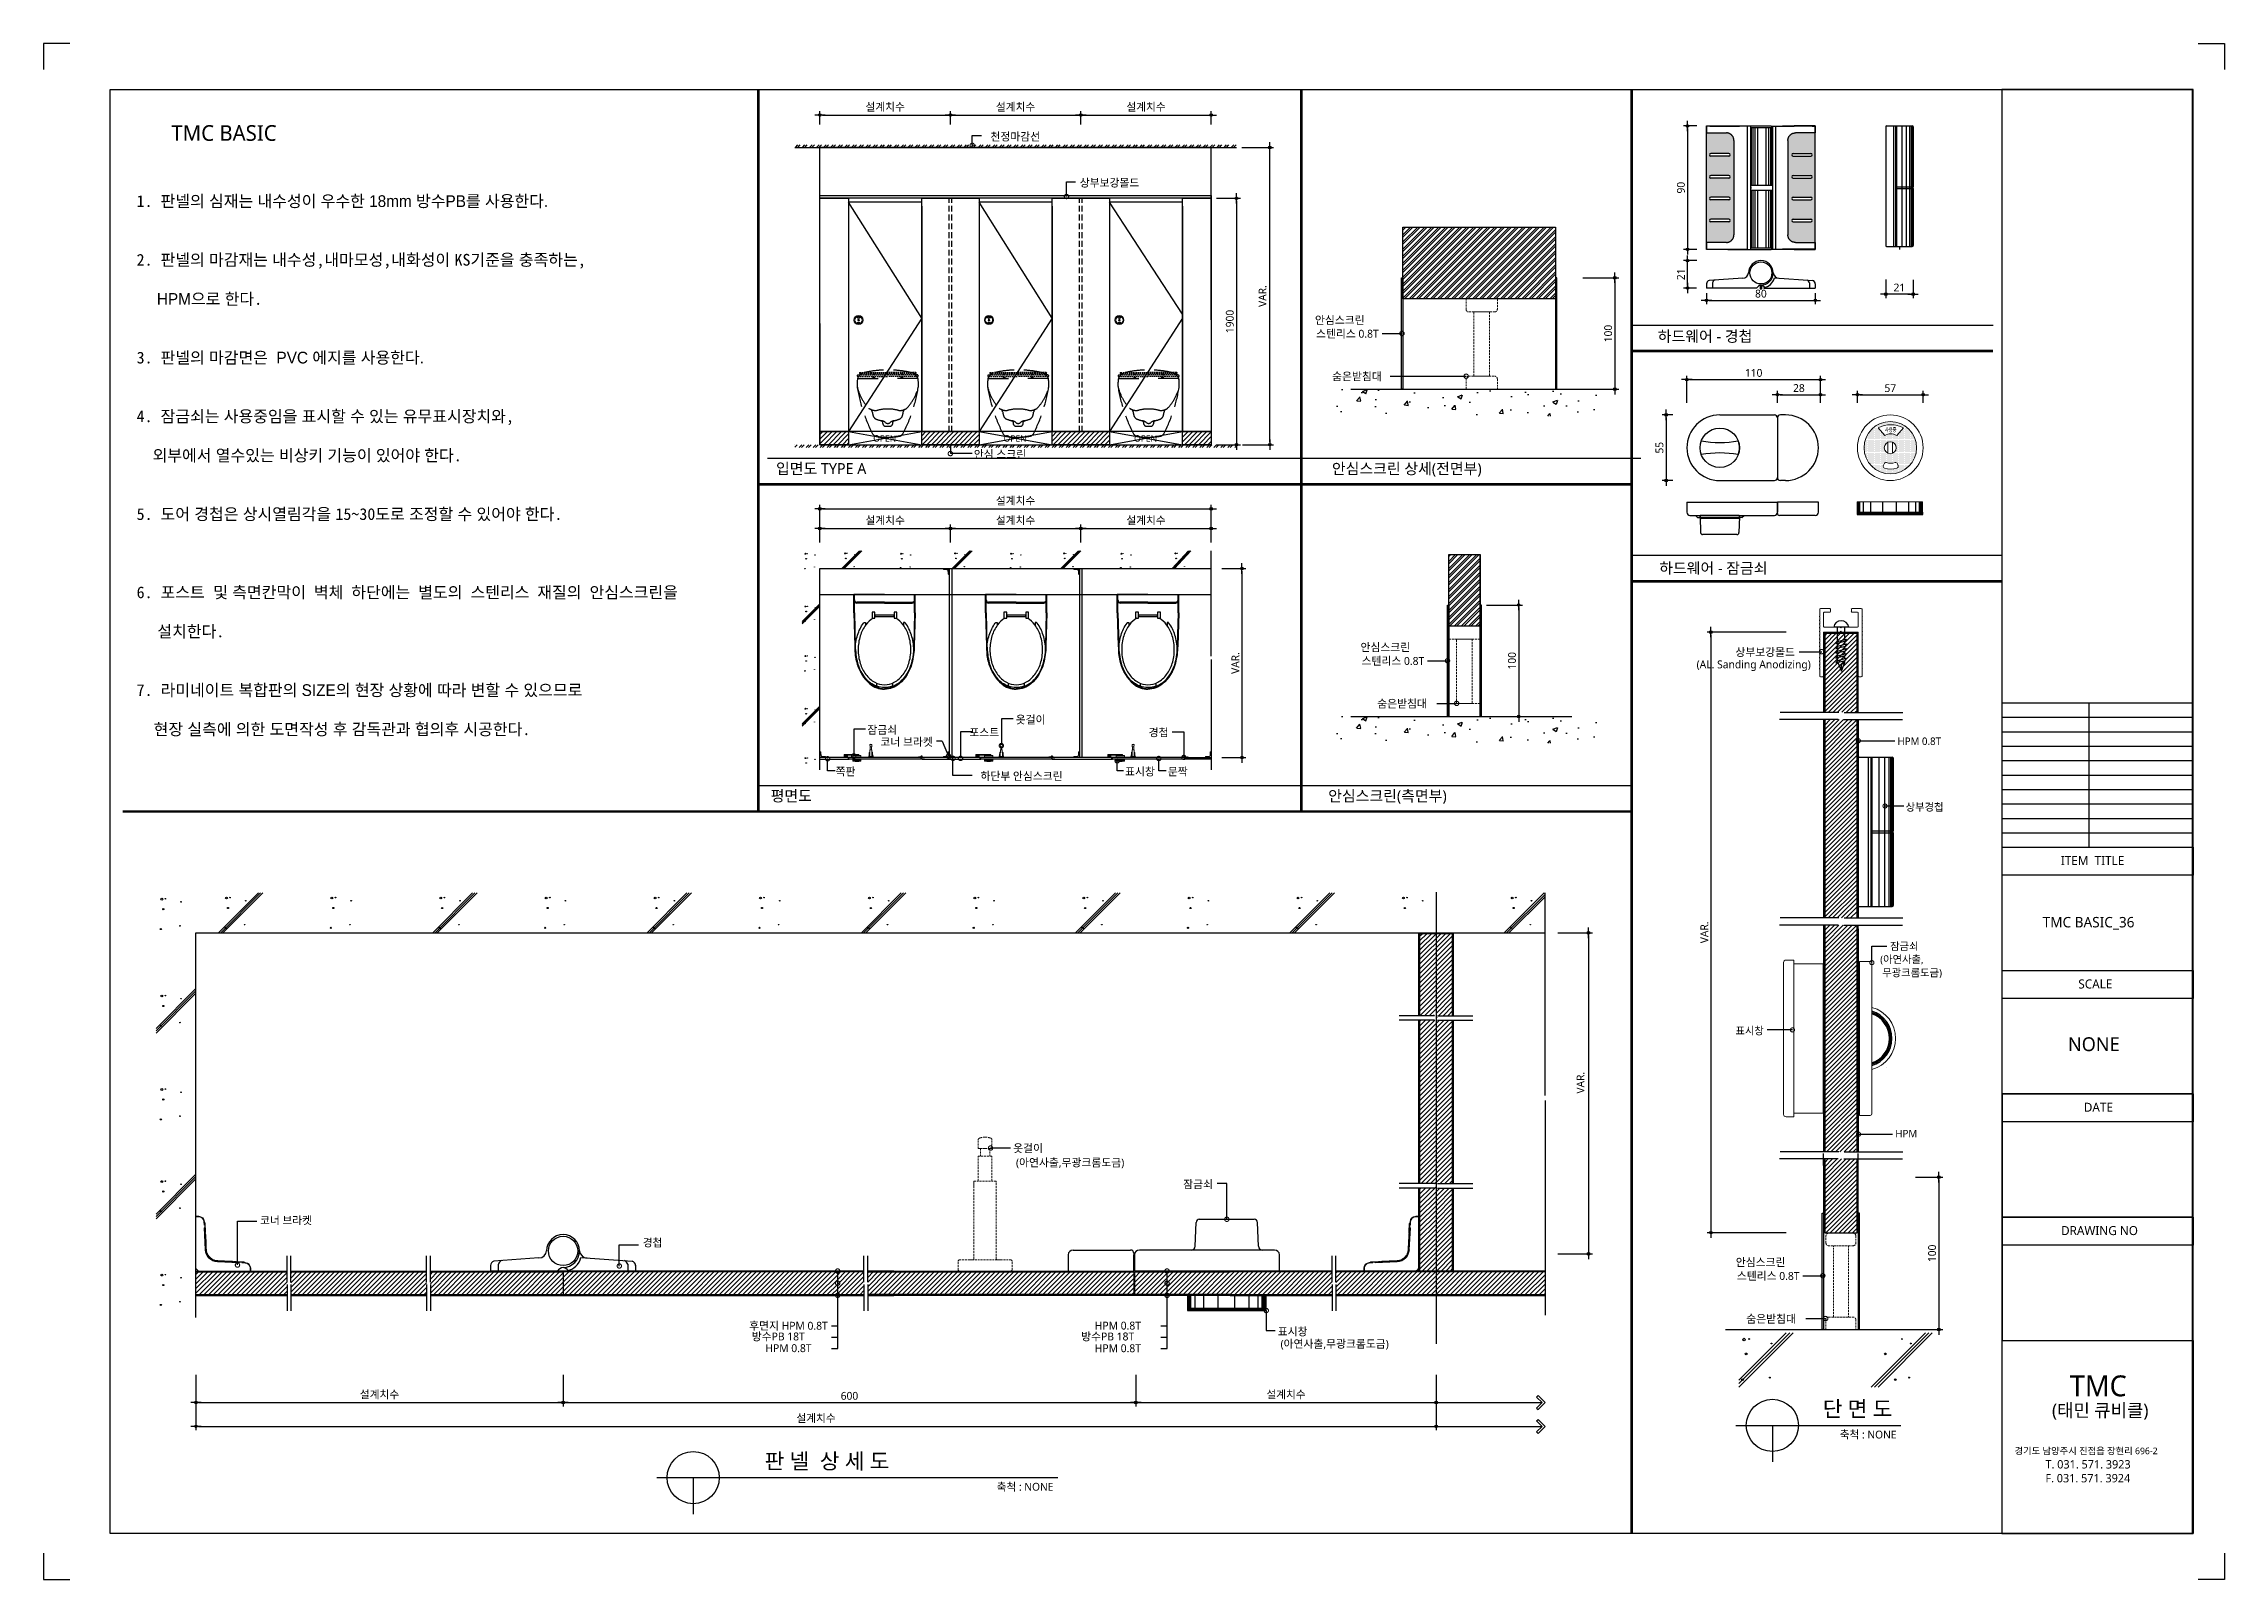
# Model space of a CAD drawing. Extents: x -256 to 8104, y -176 to 5714.
import ezdxf
from ezdxf.enums import TextEntityAlignment as Align

# ---------------------------------------------------------------- set-up
doc = ezdxf.new("R2010")
doc.units = 0
doc.header["$LTSCALE"] = 30
for name, pattern in [('CEN', [62, 60, -1, 0, -1]), ('HIDDEN', [0.375, 0.25, -0.125]), ('HIDDEN2', [4.7625, 3.175, -1.5875])]:
    doc.linetypes.add(name, pattern=pattern)
doc.layers.get('0').update_dxf_attribs({"linetype": 'CONTINUOUS'})
doc.layers.get('DEFPOINTS').update_dxf_attribs({"linetype": 'CONTINUOUS'})
for name, color, linetype in [('02---제품선', 4, 'CONTINUOUS'), ('0_toilet', 6, 'CONTINUOUS'), ('C', 2, 'CONTINUOUS'), ('curior-0Line', 252, 'CONTINUOUS'), ('DIM', 7, 'CONTINUOUS'), ('HAT', 8, 'CONTINUOUS'), ('HID', 9, 'HIDDEN'), ('jac text', 7, 'CONTINUOUS'), ('TIT', 3, 'CONTINUOUS'), ('경첩', 4, 'CONTINUOUS'), ('기타', 1, 'CONTINUOUS'), ('문자', 3, 'CONTINUOUS'), ('부자재', 4, 'CONTINUOUS'), ('상부보강몰드', 4, 'HIDDEN2'), ('옷걸이', 4, 'CONTINUOUS'), ('잠금쇠(회전형)', 4, 'CONTINUOUS'), ('중심선', 1, 'CEN'), ('치수', 1, 'CONTINUOUS'), ('판넬', 2, 'CONTINUOUS'), ('해치', 8, 'CONTINUOUS')]:
    doc.layers.add(name, color=color, linetype=linetype)
doc.styles.add('HDW', font='gulim.ttc')
doc.styles.add('돋움', font='malgun.ttf')
doc.dimstyles.new('10', dxfattribs={"dimscale": 10, "dimtxt": 3, "dimasz": 1, "dimexe": 1.5, "dimexo": 2, "dimgap": 1, "dimtad": 1, "dimdec": 0, "dimlunit": 6, "dimtxsty": '돋움', "dimblk": 'DIMDOT', "dimcen": -1, "dimdle": 1.5, "dimclrt": 3, "dimazin": 3, "dimtfac": 1, "dimtdec": 0, "dimtix": 1, "dimtmove": 2, "dimatfit": 3, "dimldrblk": 'DIMDOT', "dimarcsym": 0})
pattern_1 = [(45, (150955.914, -6822.053), (-8.55643, 8.55643), [])]
pattern_2 = [(45, (150148.375, -6933.632), (-8.980256, 8.980256), [])]
pattern_3 = [(45, (150151.98, -6962.043), (-8.980256, 8.980256), [])]

# ---------------------------------------------------------------- blocks, each defined once
blk = doc.blocks.new('DIMDOT')
at = {"linetype": 'Continuous'}
blk.add_line((-2, 0), (2, 0), dxfattribs=at)
for radius in [0.5, 0.25]:
    blk.add_circle((0, 0), radius, dxfattribs=at)
blk = doc.blocks.new('*D962')
at = {"layer": 'DEFPOINTS', "color": 0}
for p in [(161193.7, -1402.4), (161693.7, -1346.1), (161693.7, -1402.4)]:
    blk.add_point(p, dxfattribs=at)
at = {"layer": 'DIM', "color": 0, "lineweight": -2, "ltscale": 10}
for p, q in [((161193.7, -1382.4), (161193.7, -1331.1)), ((161693.7, -1382.4), (161693.7, -1331.1)), ((161203.7, -1346.1), (161683.7, -1346.1))]:
    blk.add_line(p, q, dxfattribs=at)
at = {"layer": 'DIM', "color": 0, "lineweight": -2, "xscale": 10, "yscale": 10, "zscale": 10, "rotation": 180}
blk.add_blockref('DIMDOT', (161193.7, -1346.1), dxfattribs=at)
at = {"layer": 'DIM', "color": 0, "lineweight": -2, "xscale": 10, "yscale": 10, "zscale": 10}
blk.add_blockref('DIMDOT', (161693.7, -1346.1), dxfattribs=at)
at = {"layer": 'DIM', "color": 3, "insert": (161443.7, -1316.5), "char_height": 30, "attachment_point": 5, "style": '돋움'}
blk.add_mtext('설계치수', dxfattribs=at)
blk = doc.blocks.new('*D963')
at = {"layer": 'DEFPOINTS', "color": 0}
for p in [(161693.7, -1402.4), (162193.7, -1346.1), (162193.7, -1402.4)]:
    blk.add_point(p, dxfattribs=at)
at = {"layer": 'DIM', "color": 0, "lineweight": -2, "ltscale": 10}
for p, q in [((161693.7, -1382.4), (161693.7, -1331.1)), ((162193.7, -1382.4), (162193.7, -1331.1)), ((161703.7, -1346.1), (162183.7, -1346.1))]:
    blk.add_line(p, q, dxfattribs=at)
at = {"layer": 'DIM', "color": 0, "lineweight": -2, "xscale": 10, "yscale": 10, "zscale": 10, "rotation": 180}
blk.add_blockref('DIMDOT', (161693.7, -1346.1), dxfattribs=at)
at = {"layer": 'DIM', "color": 0, "lineweight": -2, "xscale": 10, "yscale": 10, "zscale": 10}
blk.add_blockref('DIMDOT', (162193.7, -1346.1), dxfattribs=at)
at = {"layer": 'DIM', "color": 3, "insert": (161943.7, -1316.5), "char_height": 30, "attachment_point": 5, "style": '돋움'}
blk.add_mtext('설계치수', dxfattribs=at)
blk = doc.blocks.new('*D964')
at = {"layer": 'DEFPOINTS', "color": 0}
for p in [(162193.7, -1402.4), (162693.7, -1346.1), (162693.7, -1402.4)]:
    blk.add_point(p, dxfattribs=at)
at = {"layer": 'DIM', "color": 0, "lineweight": -2, "ltscale": 10}
for p, q in [((162193.7, -1382.4), (162193.7, -1331.1)), ((162693.7, -1382.4), (162693.7, -1331.1)), ((162203.7, -1346.1), (162683.7, -1346.1))]:
    blk.add_line(p, q, dxfattribs=at)
at = {"layer": 'DIM', "color": 0, "lineweight": -2, "xscale": 10, "yscale": 10, "zscale": 10, "rotation": 180}
blk.add_blockref('DIMDOT', (162193.7, -1346.1), dxfattribs=at)
at = {"layer": 'DIM', "color": 0, "lineweight": -2, "xscale": 10, "yscale": 10, "zscale": 10}
blk.add_blockref('DIMDOT', (162693.7, -1346.1), dxfattribs=at)
at = {"layer": 'DIM', "color": 3, "insert": (162443.7, -1316.5), "char_height": 30, "attachment_point": 5, "style": '돋움'}
blk.add_mtext('설계치수', dxfattribs=at)
blk = doc.blocks.new('*D965')
at = {"layer": 'DEFPOINTS', "color": 0}
for p in [(162693.7, -1665.3), (162693.7, -2610.3), (162790.6, -2610.3)]:
    blk.add_point(p, dxfattribs=at)
at = {"layer": 'DIM', "color": 0, "lineweight": -2, "ltscale": 10}
for p, q in [((162713.7, -1665.3), (162805.6, -1665.3)), ((162790.6, -1675.3), (162790.6, -2600.3)), ((162713.7, -2610.3), (162805.6, -2610.3))]:
    blk.add_line(p, q, dxfattribs=at)
at = {"layer": 'DIM', "color": 0, "lineweight": -2, "xscale": 10, "yscale": 10, "zscale": 10}
for p, rotation in [((162790.6, -1665.3), 90), ((162790.6, -2610.3), 270)]:
    blk.add_blockref('DIMDOT', p, dxfattribs=dict(at, rotation=rotation))
at = {"layer": 'DIM', "color": 3, "insert": (162765, -2137.8), "char_height": 30, "attachment_point": 5, "rotation": 90, "style": '돋움'}
blk.add_mtext('1900', dxfattribs=at)
blk = doc.blocks.new('*D966')
at = {"layer": 'DEFPOINTS', "color": 0}
for p in [(162714.7, -3085.2), (162714.7, -3810.2), (162811.6, -3810.2)]:
    blk.add_point(p, dxfattribs=at)
at = {"layer": 'DIM', "color": 0, "lineweight": -2, "ltscale": 10}
for p, q in [((162734.7, -3085.2), (162826.6, -3085.2)), ((162811.6, -3095.2), (162811.6, -3800.2)), ((162734.7, -3810.2), (162826.6, -3810.2))]:
    blk.add_line(p, q, dxfattribs=at)
at = {"layer": 'DIM', "color": 0, "lineweight": -2, "xscale": 10, "yscale": 10, "zscale": 10}
for p, rotation in [((162811.6, -3085.2), 90), ((162811.6, -3810.2), 270)]:
    blk.add_blockref('DIMDOT', p, dxfattribs=dict(at, rotation=rotation))
at = {"layer": 'DIM', "color": 3, "insert": (162786.4, -3447.7), "char_height": 30, "attachment_point": 5, "rotation": 90, "style": '돋움'}
blk.add_mtext('VAR.', dxfattribs=at)
blk = doc.blocks.new('_DOTSMALL')
at = {"color": 0, "linetype": 'ByBlock', "const_width": 0.5}
blk.add_lwpolyline([(-0.0625, 0, 1), (0.0625, 0, 1)], format="xyb", close=True, dxfattribs=at)
blk = doc.blocks.new('A$C63EC304E')
at = {"layer": '치수', "color": 1, "xscale": 2.5, "yscale": 2.5, "zscale": 2.5, "rotation": 234.3098741996962}
blk.add_blockref('_DOTSMALL', (0.31, 0.31), dxfattribs=at)
blk = doc.blocks.new('A$C2BC9653E')
at = {"layer": '치수', "xscale": 0.3333333333333333, "yscale": 0.3333333333333333, "zscale": 0.3333333333333333}
blk.add_blockref('A$C63EC304E', (0, 0), dxfattribs=at)
blk = doc.blocks.new('A$C7FC71301')
at = {"layer": '치수', "rotation": 180}
blk.add_blockref('A$C2BC9653E', (0.21, 0.21), dxfattribs=at)
blk = doc.blocks.new('A$C4A20372B')
at = {"layer": '치수'}
blk.add_blockref('A$C7FC71301', (0, 0), dxfattribs=at)
blk = doc.blocks.new('A$C566469F5')
at = {"layer": '치수'}
blk.add_blockref('A$C4A20372B', (0, 0), dxfattribs=at)
blk = doc.blocks.new('A$C7E317CD4')
at = {"layer": '해치', "xscale": 2, "yscale": 2, "zscale": 2}
blk.add_blockref('A$C566469F5', (0, 0), dxfattribs=at)
blk = doc.blocks.new('A$C601D7F27')
at = {"layer": '치수'}
blk.add_blockref('A$C7E317CD4', (0, 0), dxfattribs=at)
blk = doc.blocks.new('A$C38802C08')
at = {"layer": '치수'}
blk.add_blockref('A$C601D7F27', (0, 0), dxfattribs=at)
blk = doc.blocks.new('*D967')
at = {"layer": 'DEFPOINTS', "color": 0}
for p in [(162193.7, -3004.8), (162693.7, -2931.7), (162693.7, -3004.8)]:
    blk.add_point(p, dxfattribs=at)
at = {"layer": 'DIM', "color": 0, "lineweight": -2, "ltscale": 10}
for p, q in [((162193.7, -2984.8), (162193.7, -2916.7)), ((162693.7, -2984.8), (162693.7, -2916.7)), ((162203.7, -2931.7), (162683.7, -2931.7))]:
    blk.add_line(p, q, dxfattribs=at)
at = {"layer": 'DIM', "color": 0, "lineweight": -2, "xscale": 10, "yscale": 10, "zscale": 10, "rotation": 180}
blk.add_blockref('DIMDOT', (162193.7, -2931.7), dxfattribs=at)
at = {"layer": 'DIM', "color": 0, "lineweight": -2, "xscale": 10, "yscale": 10, "zscale": 10}
blk.add_blockref('DIMDOT', (162693.7, -2931.7), dxfattribs=at)
at = {"layer": 'DIM', "color": 3, "insert": (162443.7, -2902), "char_height": 30, "attachment_point": 5, "style": '돋움'}
blk.add_mtext('설계치수', dxfattribs=at)
blk = doc.blocks.new('*D968')
at = {"layer": 'DEFPOINTS', "color": 0}
for p in [(162693.7, -2856.3), (161193.7, -3004.8), (162693.7, -3004.8)]:
    blk.add_point(p, dxfattribs=at)
at = {"layer": 'DIM', "color": 0, "lineweight": -2, "ltscale": 10}
for p, q in [((161193.7, -2984.8), (161193.7, -2841.3)), ((162693.7, -2984.8), (162693.7, -2841.3)), ((161203.7, -2856.3), (162683.7, -2856.3))]:
    blk.add_line(p, q, dxfattribs=at)
at = {"layer": 'DIM', "color": 0, "lineweight": -2, "xscale": 10, "yscale": 10, "zscale": 10, "rotation": 180}
blk.add_blockref('DIMDOT', (161193.7, -2856.3), dxfattribs=at)
at = {"layer": 'DIM', "color": 0, "lineweight": -2, "xscale": 10, "yscale": 10, "zscale": 10}
blk.add_blockref('DIMDOT', (162693.7, -2856.3), dxfattribs=at)
at = {"layer": 'DIM', "color": 3, "insert": (161943.7, -2826.7), "char_height": 30, "attachment_point": 5, "style": '돋움'}
blk.add_mtext('설계치수', dxfattribs=at)
blk = doc.blocks.new('*D969')
at = {"layer": 'DEFPOINTS', "color": 0}
for p in [(161693.7, -3004.8), (162193.7, -2931.7), (162193.7, -3004.8)]:
    blk.add_point(p, dxfattribs=at)
at = {"layer": 'DIM', "color": 0, "lineweight": -2, "ltscale": 10}
for p, q in [((161693.7, -2984.8), (161693.7, -2916.7)), ((162193.7, -2984.8), (162193.7, -2916.7)), ((161703.7, -2931.7), (162183.7, -2931.7))]:
    blk.add_line(p, q, dxfattribs=at)
at = {"layer": 'DIM', "color": 0, "lineweight": -2, "xscale": 10, "yscale": 10, "zscale": 10, "rotation": 180}
blk.add_blockref('DIMDOT', (161693.7, -2931.7), dxfattribs=at)
at = {"layer": 'DIM', "color": 0, "lineweight": -2, "xscale": 10, "yscale": 10, "zscale": 10}
blk.add_blockref('DIMDOT', (162193.7, -2931.7), dxfattribs=at)
at = {"layer": 'DIM', "color": 3, "insert": (161943.7, -2902), "char_height": 30, "attachment_point": 5, "style": '돋움'}
blk.add_mtext('설계치수', dxfattribs=at)
blk = doc.blocks.new('*D970')
at = {"layer": 'DEFPOINTS', "color": 0}
for p in [(161193.7, -3004.8), (161693.7, -2931.7), (161693.7, -3004.8)]:
    blk.add_point(p, dxfattribs=at)
at = {"layer": 'DIM', "color": 0, "lineweight": -2, "ltscale": 10}
for p, q in [((161193.7, -2984.8), (161193.7, -2916.7)), ((161693.7, -2984.8), (161693.7, -2916.7)), ((161203.7, -2931.7), (161683.7, -2931.7))]:
    blk.add_line(p, q, dxfattribs=at)
at = {"layer": 'DIM', "color": 0, "lineweight": -2, "xscale": 10, "yscale": 10, "zscale": 10, "rotation": 180}
blk.add_blockref('DIMDOT', (161193.7, -2931.7), dxfattribs=at)
at = {"layer": 'DIM', "color": 0, "lineweight": -2, "xscale": 10, "yscale": 10, "zscale": 10}
blk.add_blockref('DIMDOT', (161693.7, -2931.7), dxfattribs=at)
at = {"layer": 'DIM', "color": 3, "insert": (161443.7, -2902), "char_height": 30, "attachment_point": 5, "style": '돋움'}
blk.add_mtext('설계치수', dxfattribs=at)
blk = doc.blocks.new('*D971')
at = {"layer": 'DEFPOINTS', "color": 0}
for p in [(165029.1, -2360.8), (164517.1, -2469.4), (165029.1, -2469.4)]:
    blk.add_point(p, dxfattribs=at)
at = {"layer": 'DIM', "color": 0, "lineweight": -2, "ltscale": 10}
for p, q in [((164517.1, -2449.4), (164517.1, -2345.8)), ((164527.1, -2360.8), (165019.1, -2360.8)), ((165029.1, -2449.4), (165029.1, -2345.8))]:
    blk.add_line(p, q, dxfattribs=at)
at = {"layer": 'DIM', "color": 0, "lineweight": -2, "xscale": 10, "yscale": 10, "zscale": 10, "rotation": 180}
blk.add_blockref('DIMDOT', (164517.1, -2360.8), dxfattribs=at)
at = {"layer": 'DIM', "color": 0, "lineweight": -2, "xscale": 10, "yscale": 10, "zscale": 10}
blk.add_blockref('DIMDOT', (165029.1, -2360.8), dxfattribs=at)
at = {"layer": 'DIM', "color": 3, "insert": (164773.1, -2335.2), "char_height": 30, "attachment_point": 5, "style": '돋움'}
blk.add_mtext('110', dxfattribs=at)
blk = doc.blocks.new('*D972')
at = {"layer": 'DEFPOINTS', "color": 0}
for p in [(165029.1, -2418.7), (164864.1, -2469.4), (165029.1, -2469.4)]:
    blk.add_point(p, dxfattribs=at)
at = {"layer": 'DIM', "color": 0, "lineweight": -2, "ltscale": 10}
for p, q in [((164864.1, -2449.4), (164864.1, -2403.7)), ((164874.1, -2418.7), (165019.1, -2418.7)), ((165029.1, -2449.4), (165029.1, -2403.7))]:
    blk.add_line(p, q, dxfattribs=at)
at = {"layer": 'DIM', "color": 0, "lineweight": -2, "xscale": 10, "yscale": 10, "zscale": 10, "rotation": 180}
blk.add_blockref('DIMDOT', (164864.1, -2418.7), dxfattribs=at)
at = {"layer": 'DIM', "color": 0, "lineweight": -2, "xscale": 10, "yscale": 10, "zscale": 10}
blk.add_blockref('DIMDOT', (165029.1, -2418.7), dxfattribs=at)
at = {"layer": 'DIM', "color": 3, "insert": (164946.6, -2393.2), "char_height": 30, "attachment_point": 5, "style": '돋움'}
blk.add_mtext('28', dxfattribs=at)
blk = doc.blocks.new('*D973')
at = {"layer": 'DEFPOINTS', "color": 0}
for p in [(165422.9, -2418.7), (165170.9, -2469.4), (165422.9, -2469.4)]:
    blk.add_point(p, dxfattribs=at)
at = {"layer": 'DIM', "color": 0, "lineweight": -2, "ltscale": 10}
for p, q in [((165170.9, -2449.4), (165170.9, -2403.7)), ((165180.9, -2418.7), (165412.9, -2418.7)), ((165422.9, -2449.4), (165422.9, -2403.7))]:
    blk.add_line(p, q, dxfattribs=at)
at = {"layer": 'DIM', "color": 0, "lineweight": -2, "xscale": 10, "yscale": 10, "zscale": 10, "rotation": 180}
blk.add_blockref('DIMDOT', (165170.9, -2418.7), dxfattribs=at)
at = {"layer": 'DIM', "color": 0, "lineweight": -2, "xscale": 10, "yscale": 10, "zscale": 10}
blk.add_blockref('DIMDOT', (165422.9, -2418.7), dxfattribs=at)
at = {"layer": 'DIM', "color": 3, "insert": (165296.9, -2393.5), "char_height": 30, "attachment_point": 5, "style": '돋움'}
blk.add_mtext('57', dxfattribs=at)
blk = doc.blocks.new('*D974')
at = {"layer": 'DEFPOINTS', "color": 0}
for p in [(164574.8, -1388), (164519.8, -1861.1), (164574.8, -1861.1)]:
    blk.add_point(p, dxfattribs=at)
at = {"layer": 'DIM', "color": 0, "lineweight": -2, "ltscale": 10}
for p, q in [((164554.8, -1388), (164504.8, -1388)), ((164519.8, -1398), (164519.8, -1851.1)), ((164554.8, -1861.1), (164504.8, -1861.1))]:
    blk.add_line(p, q, dxfattribs=at)
at = {"layer": 'DIM', "color": 0, "lineweight": -2, "xscale": 10, "yscale": 10, "zscale": 10}
for p, rotation in [((164519.8, -1388), 90), ((164519.8, -1861.1), 270)]:
    blk.add_blockref('DIMDOT', p, dxfattribs=dict(at, rotation=rotation))
at = {"layer": 'DIM', "color": 3, "insert": (164494.3, -1624.6), "char_height": 30, "attachment_point": 5, "rotation": 90, "style": '돋움'}
blk.add_mtext('90', dxfattribs=at)
blk = doc.blocks.new('*D975')
at = {"layer": 'DEFPOINTS', "color": 0}
for p in [(164592.4, -2009.4), (165009.5, -2009.4), (165009.5, -2056.7)]:
    blk.add_point(p, dxfattribs=at)
at = {"layer": 'DIM', "color": 0, "lineweight": -2, "ltscale": 10}
for p, q in [((164592.4, -2029.4), (164592.4, -2071.7)), ((164602.4, -2056.7), (164999.5, -2056.7)), ((165009.5, -2029.4), (165009.5, -2071.7))]:
    blk.add_line(p, q, dxfattribs=at)
at = {"layer": 'DIM', "color": 0, "lineweight": -2, "xscale": 10, "yscale": 10, "zscale": 10, "rotation": 180}
blk.add_blockref('DIMDOT', (164592.4, -2056.7), dxfattribs=at)
at = {"layer": 'DIM', "color": 0, "lineweight": -2, "xscale": 10, "yscale": 10, "zscale": 10}
blk.add_blockref('DIMDOT', (165009.5, -2056.7), dxfattribs=at)
at = {"layer": 'DIM', "color": 3, "insert": (164800.9, -2031.2), "char_height": 30, "attachment_point": 5, "style": '돋움'}
blk.add_mtext('80', dxfattribs=at)
blk = doc.blocks.new('*D976')
at = {"layer": 'DEFPOINTS', "color": 0}
for p in [(164519.8, -1904.4), (164574.8, -1904.4), (164574.1, -2009.4)]:
    blk.add_point(p, dxfattribs=at)
at = {"layer": 'DIM', "color": 0, "lineweight": -2, "ltscale": 10}
for p, q in [((164554.8, -1904.4), (164504.8, -1904.4)), ((164519.8, -1999.4), (164519.8, -1914.4)), ((164554.1, -2009.4), (164504.8, -2009.4))]:
    blk.add_line(p, q, dxfattribs=at)
at = {"layer": 'DIM', "color": 0, "lineweight": -2, "xscale": 10, "yscale": 10, "zscale": 10}
for p, rotation in [((164519.8, -1904.4), 90), ((164519.8, -2009.4), 270)]:
    blk.add_blockref('DIMDOT', p, dxfattribs=dict(at, rotation=rotation))
at = {"layer": 'DIM', "color": 3, "insert": (164494.4, -1956.9), "char_height": 30, "attachment_point": 5, "rotation": 90, "style": '돋움'}
blk.add_mtext('21', dxfattribs=at)
blk = doc.blocks.new('*D977')
at = {"layer": 'DEFPOINTS', "color": 0}
for p in [(165279.3, -1957.2), (165384.3, -1957.9), (165279.3, -2032.9)]:
    blk.add_point(p, dxfattribs=at)
at = {"layer": 'DIM', "color": 0, "lineweight": -2, "ltscale": 10}
for p, q in [((165279.3, -1977.2), (165279.3, -2047.9)), ((165384.3, -1977.9), (165384.3, -2047.9)), ((165374.3, -2032.9), (165289.3, -2032.9))]:
    blk.add_line(p, q, dxfattribs=at)
at = {"layer": 'DIM', "color": 0, "lineweight": -2, "xscale": 10, "yscale": 10, "zscale": 10, "rotation": 180}
blk.add_blockref('DIMDOT', (165279.3, -2032.9), dxfattribs=at)
at = {"layer": 'DIM', "color": 0, "lineweight": -2, "xscale": 10, "yscale": 10, "zscale": 10}
blk.add_blockref('DIMDOT', (165384.3, -2032.9), dxfattribs=at)
at = {"layer": 'DIM', "color": 3, "insert": (165331.8, -2007.5), "char_height": 30, "attachment_point": 5, "style": '돋움'}
blk.add_mtext('21', dxfattribs=at)
blk = doc.blocks.new('A$C10E41893')
at = {"layer": '부자재'}
for p, q in [((6, 0), (6, 196)), ((123, 196), (6, 196)), ((123, 192), (6, 192)), ((55, 0), (55, 177)), ((61, 0), (61, 177)), ((6, 0), (6, -196)), ((55, 0), (55, -177)), ((61, 0), (61, -177)), ((123, -192), (6, -192)), ((123, -196), (6, -196))]:
    blk.add_line(p, q, dxfattribs=at)
for points in [[(123, 196, -0.012538), (123, 196), (335, 190, -0.055395), (445, 175, -0.154276), (577, 93, -0.179504), (612, 0, -0.179504)], [(123, 192, -0.012538), (123, 192), (335, 187, -0.055395), (444, 172, -0.154276), (574, 91, -0.179504), (608, 0, -0.179504)], [(157, -72, 0.089162), (200, -119, 0.085733), (270, -155, 0.075373), (359, -168, 0.075373), (447, -155, 0.085733), (517, -119, 0.106084), (567, -62, 0.126931), (583, 0, 0.126931), (567, 62, 0.106084), (517, 119, 0.085733), (447, 155, 0.075373), (359, 168, 0.075373), (270, 155, 0.085733), (200, 119, 0.089162), (157, 72)], [(572, 51), (589, 51), (589, 60, 0.021185), (583, 71, 0.106084), (528, 134, 0.085733), (453, 172, 0.075373), (359, 187, 0.075373), (265, 172, 0.085733), (189, 134, 0.007337), (184, 130), (184, 122), (205, 122)], [(123, -196, 0.012538), (123, -196), (335, -190, 0.055395), (445, -175, 0.154276), (577, -93, 0.179504), (612, 0, 0.179504)], [(123, -192, 0.012538), (123, -192), (335, -187, 0.055395), (444, -172, 0.154276), (574, -91, 0.179504), (608, 0, 0.179504)], [(589, -51, 0.090214), (598, 0, 0.090214), (589, 51, 0.106084)], [(572, -51), (589, -51), (589, -60, -0.021185), (583, -71, -0.106084), (528, -134, -0.085733), (453, -172, -0.075373), (359, -187, -0.075373), (265, -172, -0.085733), (189, -134, -0.007337), (184, -130), (184, -122), (205, -122)]]:
    blk.add_lwpolyline(points, format="xyb", dxfattribs=at)
blk.add_lwpolyline([(138, -61), (119, -61), (119, -79), (157, -79), (157, -61), (138, -61), (147, -61), (147, 61), (138, 61), (157, 61), (157, 79), (119, 79), (119, 61), (138, 61), (138, -61), (119, -61)], dxfattribs=at)
for centre, start, end in [((40, 177), 0, 90), ((46, 177), 0, 90), ((40, -177), 270, 0), ((46, -177), 270, 0)]:
    blk.add_arc(centre, 15, start, end, dxfattribs=at)
blk = doc.blocks.new('A$C460A2A32')
at = {"color": 0}
for p, q in [((3, 20), (0, 16)), ((3, 20), (9, 20)), ((4, 10), (162, 10)), ((9, 20), (162, 20)), ((13, 32), (11, 30)), ((13, 32), (162, 32)), ((13, 27), (162, 27)), ((312, 32), (162, 32)), ((312, 27), (162, 27)), ((316, 20), (162, 20)), ((321, 10), (162, 10)), ((312, 32), (313, 30)), ((322, 20), (316, 20)), ((322, 20), (324, 16))]:
    blk.add_line(p, q, dxfattribs=at)
for centre, radius, start, end in [((4, 14), 4, 150.0107, 270), ((13, 29), 2, 135, 270), ((109, 28), 26, 182.6717, 198.4118), ((109, 10), 26, 180, 202.6199), ((107, 28), 23, 183.0205, 200.9186), ((107, 10), 23, 180, 205.7715), ((69, 10), 23, 334.2285, 0), ((69, 28), 23, 339.0814, 356.9795), ((67, 10), 26, 337.3801, 0), ((67, 28), 26, 341.5882, 357.3283), ((257, 10), 26, 180, 202.6199), ((257, 28), 26, 182.6717, 198.4118), ((256, 28), 23, 183.0205, 200.9186), ((256, 10), 23, 180, 205.7715), ((217, 10), 23, 334.2285, 0), ((217, 28), 23, 339.0814, 356.9795), ((216, 28), 26, 341.5882, 357.3283), ((216, 10), 26, 337.3801, 0), ((312, 29), 2, 270, 45), ((321, 14), 4, 270, 29.9893)]:
    blk.add_arc(centre, radius, start, end, dxfattribs=at)
blk = doc.blocks.new('*D978')
at = {"layer": 'DEFPOINTS', "color": 0}
for p in [(164482.8, -2495.9), (164437.2, -2747.9), (164482.8, -2747.9)]:
    blk.add_point(p, dxfattribs=at)
at = {"layer": 'DIM', "color": 0, "lineweight": -2, "ltscale": 10}
for p, q in [((164462.8, -2495.9), (164422.2, -2495.9)), ((164437.2, -2505.9), (164437.2, -2737.9)), ((164462.8, -2747.9), (164422.2, -2747.9))]:
    blk.add_line(p, q, dxfattribs=at)
at = {"layer": 'DIM', "color": 0, "lineweight": -2, "xscale": 10, "yscale": 10, "zscale": 10}
for p, rotation in [((164437.2, -2495.9), 90), ((164437.2, -2747.9), 270)]:
    blk.add_blockref('DIMDOT', p, dxfattribs=dict(at, rotation=rotation))
at = {"layer": 'DIM', "color": 3, "insert": (164411.9, -2621.9), "char_height": 30, "attachment_point": 5, "rotation": 90, "style": '돋움'}
blk.add_mtext('55', dxfattribs=at)
blk = doc.blocks.new('*D979')
at = {"layer": 'DEFPOINTS', "color": 0}
for p in [(164918.1, -3329), (164609.4, -5632.3), (164918.1, -5632.3)]:
    blk.add_point(p, dxfattribs=at)
at = {"layer": 'DIM', "color": 0, "lineweight": -2, "ltscale": 10}
for p, q in [((164898.1, -3329), (164594.4, -3329)), ((164609.4, -3339), (164609.4, -5622.3)), ((164898.1, -5632.3), (164594.4, -5632.3))]:
    blk.add_line(p, q, dxfattribs=at)
at = {"layer": 'DIM', "color": 0, "lineweight": -2, "xscale": 10, "yscale": 10, "zscale": 10}
for p, rotation in [((164609.4, -3329), 90), ((164609.4, -5632.3), 270)]:
    blk.add_blockref('DIMDOT', p, dxfattribs=dict(at, rotation=rotation))
at = {"layer": 'DIM', "color": 3, "insert": (164584.1, -4480.6), "char_height": 30, "attachment_point": 5, "rotation": 90, "style": '돋움'}
blk.add_mtext('VAR.', dxfattribs=at)
blk = doc.blocks.new('A$C13EB2441')
for p, q in [((0.84, 7.37), (0.84, 14.11)), ((0.84, 6.74), (0.84, 0))]:
    blk.add_line(p, q)
blk = doc.blocks.new('*D980')
at = {"layer": 'DEFPOINTS', "color": 0}
for p in [(165373.8, -5419.5), (165382.9, -6003.8), (165482.8, -6003.8)]:
    blk.add_point(p, dxfattribs=at)
at = {"layer": 'DIM', "color": 0, "lineweight": -2, "ltscale": 10}
for p, q in [((165393.8, -5419.5), (165497.8, -5419.5)), ((165482.8, -5429.5), (165482.8, -5993.8)), ((165402.9, -6003.8), (165497.8, -6003.8))]:
    blk.add_line(p, q, dxfattribs=at)
at = {"layer": 'DIM', "color": 0, "lineweight": -2, "xscale": 10, "yscale": 10, "zscale": 10}
for p, rotation in [((165482.8, -5419.5), 90), ((165482.8, -6003.8), 270)]:
    blk.add_blockref('DIMDOT', p, dxfattribs=dict(at, rotation=rotation))
at = {"layer": 'DIM', "color": 3, "insert": (165457.2, -5711.6), "char_height": 30, "attachment_point": 5, "rotation": 90, "style": '돋움'}
blk.add_mtext('100', dxfattribs=at)
blk = doc.blocks.new('*D981')
at = {"layer": 'DEFPOINTS', "color": 0}
for p in [(162790.6, -1470.5), (162918, -1470.5), (162793.1, -2610.3)]:
    blk.add_point(p, dxfattribs=at)
at = {"layer": 'DIM', "color": 0, "lineweight": -2, "ltscale": 10}
for p, q in [((162810.6, -1470.5), (162933, -1470.5)), ((162918, -2600.3), (162918, -1480.5)), ((162813.1, -2610.3), (162933, -2610.3))]:
    blk.add_line(p, q, dxfattribs=at)
at = {"layer": 'DIM', "color": 0, "lineweight": -2, "xscale": 10, "yscale": 10, "zscale": 10}
for p, rotation in [((162918, -1470.5), 90), ((162918, -2610.3), 270)]:
    blk.add_blockref('DIMDOT', p, dxfattribs=dict(at, rotation=rotation))
at = {"layer": 'DIM', "color": 3, "insert": (162890.7, -2040.4), "char_height": 30, "attachment_point": 5, "rotation": 90, "style": '돋움'}
blk.add_mtext('VAR.', dxfattribs=at)
blk = doc.blocks.new('*D982')
at = {"layer": 'DEFPOINTS', "color": 0}
for p in [(158801.8, -6158.1), (160208.9, -6158.1), (160208.9, -6283.8)]:
    blk.add_point(p, dxfattribs=at)
at = {"layer": 'DIM', "color": 0, "lineweight": -2, "ltscale": 10}
for p, q in [((158801.8, -6178.1), (158801.8, -6298.8)), ((160208.9, -6178.1), (160208.9, -6298.8)), ((158811.8, -6283.8), (160198.9, -6283.8))]:
    blk.add_line(p, q, dxfattribs=at)
at = {"layer": 'DIM', "color": 0, "lineweight": -2, "xscale": 10, "yscale": 10, "zscale": 10, "rotation": 180}
blk.add_blockref('DIMDOT', (158801.8, -6283.8), dxfattribs=at)
at = {"layer": 'DIM', "color": 0, "lineweight": -2, "xscale": 10, "yscale": 10, "zscale": 10}
blk.add_blockref('DIMDOT', (160208.9, -6283.8), dxfattribs=at)
at = {"layer": 'DIM', "color": 3, "insert": (159505.3, -6254.2), "char_height": 30, "attachment_point": 5, "style": '돋움'}
blk.add_mtext('설계치수', dxfattribs=at)
blk = doc.blocks.new('*D983')
at = {"layer": 'DEFPOINTS', "color": 0}
for p in [(158801.8, -6158.1), (163555.7, -6158.1), (163555.7, -6375.3)]:
    blk.add_point(p, dxfattribs=at)
at = {"layer": 'DIM', "color": 0, "lineweight": -2, "ltscale": 10}
for p, q in [((158801.8, -6178.1), (158801.8, -6390.3)), ((163555.7, -6178.1), (163555.7, -6390.3)), ((158811.8, -6375.3), (163545.7, -6375.3))]:
    blk.add_line(p, q, dxfattribs=at)
at = {"layer": 'DIM', "color": 0, "lineweight": -2, "xscale": 10, "yscale": 10, "zscale": 10, "rotation": 180}
blk.add_blockref('DIMDOT', (158801.8, -6375.3), dxfattribs=at)
at = {"layer": 'DIM', "color": 0, "lineweight": -2, "xscale": 10, "yscale": 10, "zscale": 10}
blk.add_blockref('DIMDOT', (163555.7, -6375.3), dxfattribs=at)
at = {"layer": 'DIM', "color": 3, "insert": (161178.7, -6345.6), "char_height": 30, "attachment_point": 5, "style": '돋움'}
blk.add_mtext('설계치수', dxfattribs=at)
blk = doc.blocks.new('*D984')
at = {"layer": 'DEFPOINTS', "color": 0}
for p in [(162404.8, -6158.1), (163555.7, -6158.1), (163555.7, -6283.8)]:
    blk.add_point(p, dxfattribs=at)
at = {"layer": 'DIM', "color": 0, "lineweight": -2, "ltscale": 10}
for p, q in [((162404.8, -6178.1), (162404.8, -6298.8)), ((163555.7, -6178.1), (163555.7, -6298.8)), ((162414.8, -6283.8), (163545.7, -6283.8))]:
    blk.add_line(p, q, dxfattribs=at)
at = {"layer": 'DIM', "color": 0, "lineweight": -2, "xscale": 10, "yscale": 10, "zscale": 10, "rotation": 180}
blk.add_blockref('DIMDOT', (162404.8, -6283.8), dxfattribs=at)
at = {"layer": 'DIM', "color": 0, "lineweight": -2, "xscale": 10, "yscale": 10, "zscale": 10}
blk.add_blockref('DIMDOT', (163555.7, -6283.8), dxfattribs=at)
at = {"layer": 'DIM', "color": 3, "insert": (162980.3, -6254.2), "char_height": 30, "attachment_point": 5, "style": '돋움'}
blk.add_mtext('설계치수', dxfattribs=at)
blk = doc.blocks.new('*D985')
at = {"layer": 'DEFPOINTS', "color": 0}
for p in [(160208.9, -6158.1), (162404.8, -6158.1), (162404.8, -6283.8)]:
    blk.add_point(p, dxfattribs=at)
at = {"layer": 'DIM', "color": 0, "lineweight": -2, "ltscale": 10}
for p, q in [((160208.9, -6178.1), (160208.9, -6298.8)), ((162404.8, -6178.1), (162404.8, -6298.8)), ((160218.9, -6283.8), (162394.8, -6283.8))]:
    blk.add_line(p, q, dxfattribs=at)
at = {"layer": 'DIM', "color": 0, "lineweight": -2, "xscale": 10, "yscale": 10, "zscale": 10, "rotation": 180}
blk.add_blockref('DIMDOT', (160208.9, -6283.8), dxfattribs=at)
at = {"layer": 'DIM', "color": 0, "lineweight": -2, "xscale": 10, "yscale": 10, "zscale": 10}
blk.add_blockref('DIMDOT', (162404.8, -6283.8), dxfattribs=at)
at = {"layer": 'DIM', "color": 3, "insert": (161306.9, -6258.3), "char_height": 30, "attachment_point": 5, "style": '돋움'}
blk.add_mtext('600', dxfattribs=at)
blk = doc.blocks.new('A$C06B31977')
for p, q in [((1.26, 11.06), (1.26, 21.17)), ((1.26, 10.11), (1.26, 0))]:
    blk.add_line(p, q)
blk = doc.blocks.new('*D986')
at = {"layer": 'DEFPOINTS', "color": 0}
for p in [(164002.5, -4482.5), (164002.5, -5713.8), (164140.3, -5713.8)]:
    blk.add_point(p, dxfattribs=at)
at = {"layer": 'DIM', "color": 0, "lineweight": -2, "ltscale": 10}
for p, q in [((164022.5, -4482.5), (164155.3, -4482.5)), ((164140.3, -4492.5), (164140.3, -5703.8)), ((164022.5, -5713.8), (164155.3, -5713.8))]:
    blk.add_line(p, q, dxfattribs=at)
at = {"layer": 'DIM', "color": 0, "lineweight": -2, "xscale": 10, "yscale": 10, "zscale": 10}
for p, rotation in [((164140.3, -4482.5), 90), ((164140.3, -5713.8), 270)]:
    blk.add_blockref('DIMDOT', p, dxfattribs=dict(at, rotation=rotation))
at = {"layer": 'DIM', "color": 3, "insert": (164109.6, -5057.2), "char_height": 30, "attachment_point": 5, "rotation": 90, "style": '돋움'}
blk.add_mtext('VAR.', dxfattribs=at)
blk = doc.blocks.new('*D987')
at = {"layer": 'DEFPOINTS', "color": 0}
for p in [(163729.4, -3225.2), (163729.4, -3652.6), (163872.3, -3652.6)]:
    blk.add_point(p, dxfattribs=at)
at = {"layer": 'DIM', "color": 0, "lineweight": -2, "ltscale": 10}
for p, q in [((163749.4, -3225.2), (163887.3, -3225.2)), ((163872.3, -3235.2), (163872.3, -3642.6)), ((163749.4, -3652.6), (163887.3, -3652.6))]:
    blk.add_line(p, q, dxfattribs=at)
at = {"layer": 'DIM', "color": 0, "lineweight": -2, "xscale": 10, "yscale": 10, "zscale": 10}
for p, rotation in [((163872.3, -3225.2), 90), ((163872.3, -3652.6), 270)]:
    blk.add_blockref('DIMDOT', p, dxfattribs=dict(at, rotation=rotation))
at = {"layer": 'DIM', "color": 3, "insert": (163846.7, -3438.9), "char_height": 30, "attachment_point": 5, "rotation": 90, "style": '돋움'}
blk.add_mtext('100', dxfattribs=at)
blk = doc.blocks.new('*D988')
at = {"layer": 'DEFPOINTS', "color": 0}
for p in [(164098.1, -1970.2), (164098.1, -2397.7), (164241, -2397.7)]:
    blk.add_point(p, dxfattribs=at)
at = {"layer": 'DIM', "color": 0, "lineweight": -2, "ltscale": 10}
for p, q in [((164118.1, -1970.2), (164256, -1970.2)), ((164241, -1980.2), (164241, -2387.7)), ((164118.1, -2397.7), (164256, -2397.7))]:
    blk.add_line(p, q, dxfattribs=at)
at = {"layer": 'DIM', "color": 0, "lineweight": -2, "xscale": 10, "yscale": 10, "zscale": 10}
for p, rotation in [((164241, -1970.2), 90), ((164241, -2397.7), 270)]:
    blk.add_blockref('DIMDOT', p, dxfattribs=dict(at, rotation=rotation))
at = {"layer": 'DIM', "color": 3, "insert": (164215.4, -2184), "char_height": 30, "attachment_point": 5, "rotation": 90, "style": '돋움'}
blk.add_mtext('100', dxfattribs=at)
blk = doc.blocks.new('BASIC_36', base_point=(158473.5, -6786.3))
h = blk.add_hatch()
h.set_pattern_fill('ANSI31', color=2, style=0)
h.set_pattern_definition([(45, (161709.89, -5189.372), (-2.245064, 2.245064), [])])
h.paths.add_polyline_path([(163604.4, -3225.2), (163599.4, -3225.2), (163599.4, -3436.8, -1), (163599.4, -3441), (163599.4, -3652.6), (163604.4, -3652.6)])
h.paths.add_polyline_path([(163729.4, -3441, -1), (163729.4, -3436.8), (163729.4, -3225.2), (163724.4, -3225.2), (163724.4, -3652.6), (163729.4, -3652.6)])
at = {"layer": 'HAT'}
h = blk.add_hatch(dxfattribs=at)
h.set_pattern_fill('ANSI32', color=256, scale=2, style=0)
h.set_pattern_definition([(45, (149857.61, -7103.519), (-13.470384, 13.470384), []), (45, (149866.59, -7103.519), (-13.470384, 13.470384), [])])
h.paths.add_polyline_path([(161097, -1460.5), (162790.6, -1460.5), (162790.6, -1470.5), (161097, -1470.5)])
h = blk.add_hatch(dxfattribs=at)
h.set_pattern_fill('ANSI32', color=256, scale=2, style=0)
h.set_pattern_definition([(45, (150171.724, -7029.361), (-13.470384, 13.470384), []), (45, (150180.704, -7029.361), (-13.470384, 13.470384), [])])
h.paths.add_polyline_path([(163428.6, -1776.4), (164014, -1776.4), (164014, -2051.1), (163428.6, -2051.1)])
h = blk.add_hatch(dxfattribs=at)
h.set_pattern_fill('ANSI32', color=256, scale=2, style=0)
h.set_pattern_definition([(45, (149857.61, -6921.539), (-13.470384, 13.470384), []), (45, (149866.59, -6921.539), (-13.470384, 13.470384), [])])
h.paths.add_polyline_path([(161097, -2620.8), (162790.6, -2620.8), (162790.6, -2610.8), (161097, -2610.8)])
h = blk.add_hatch(dxfattribs=at)
h.set_pattern_fill('ANSI32', color=256, scale=2, style=0)
h.set_pattern_definition([(45, (158523.04, -7029.361), (-13.470384, 13.470384), []), (45, (158532.021, -7029.361), (-13.470384, 13.470384), [])])
h.paths.add_polyline_path([(163724.4, -3031.4), (163604.4, -3031.4), (163604.4, -3306), (163724.4, -3306), (163724.4, -3225.2)])
at = {"layer": 'HAT', "transparency": 33554687}
h = blk.add_hatch(dxfattribs=at)
h.set_pattern_fill('ANSI31', color=256, scale=3.811219)
h.set_pattern_definition(pattern_1)
h.paths.add_polyline_path([(165099.4, -3636.7), (165120.5, -3636.7), (165169.5, -3636.7), (165169.5, -3333.7), (165045.6, -3333.7), (165045.6, -3636.7)])
at = {"layer": 'HAT'}
h = blk.add_hatch(dxfattribs=at)
h.set_pattern_fill('ANSI31', color=256, scale=3.811219, style=0)
h.set_pattern_definition(pattern_1)
edge = h.paths.add_edge_path()
edge.add_line((165169.5, -3710.8), (165112.9, -3710.8))
edge.add_arc((165110.9, -3710.8), 1.99, -54.30987, 0, ccw=False)
edge.add_arc((165110.9, -3710.8), 1.99, 125.69013, 305.69013, ccw=False)
edge.add_arc((165110.9, -3710.8), 1.99, 0, 125.69013, ccw=False)
edge.add_line((165112.9, -3710.8), (165169.5, -3710.8))
edge.add_line((165169.5, -3710.8), (165169.5, -3664.3))
edge.add_line((165169.5, -3664.3), (165159.7, -3664.3))
edge.add_spline(control_points=[(165157, -3671.8), (165157.9, -3669.3), (165158.8, -3666.8), (165159.7, -3664.3)], knot_values=[0, 0, 0, 0, 0.152076, 0.152076, 0.152076, 0.152076], degree=3, periodic=0)
edge.add_line((165159.7, -3664.3), (165107.5, -3664.3))
edge.add_line((165107.5, -3664.3), (165107.5, -4425.2))
edge.add_line((165107.5, -4425.2), (165161.6, -4425.2))
edge.add_spline(control_points=[(165161.6, -4425.2), (165164.6, -4416.9), (165167.5, -4409.4), (165169.5, -4405.8)], knot_values=[0.152076, 0.152076, 0.152076, 0.152076, 0.673721, 0.673721, 0.673721, 0.673721], degree=3, periodic=0)
edge.add_spline(control_points=[(165171.8, -4425.2), (165172.3, -4415.6), (165173.3, -4401.1), (165170.5, -4403.9), (165169.5, -4405.8)], knot_values=[0.673721, 0.673721, 0.673721, 0.673721, 1.332503, 1.60798, 1.60798, 1.60798, 1.60798], degree=3, periodic=0)
edge.add_line((165169.5, -4405.8), (165169.5, -3710.8))
h.paths.add_polyline_path([(165107.5, -3664.3), (165045.6, -3664.3), (165045.6, -4425.2), (165107.5, -4425.2)])
h = blk.add_hatch(dxfattribs=at)
h.set_pattern_fill('ANSI31', color=256, scale=3.811219, style=0)
h.set_pattern_definition(pattern_1)
h.paths.add_polyline_path([(165107.5, -4887.8), (165045.6, -4887.8), (165045.6, -5321.8), (165107.5, -5321.8), (165107.5, -5217.5, -0.567825), (165107.5, -5214.1)])
h.paths.add_polyline_path([(165169.5, -4887.8), (165107.5, -4887.8), (165107.5, -5214.1, -0.582142), (165110.5, -5215.8), (165169.5, -5215.8)])
edge = h.paths.add_edge_path()
edge.add_line((165169.5, -5215.8), (165110.5, -5215.8))
edge.add_arc((165108.6, -5215.8), 1.99, -54.30987, 0, ccw=False)
edge.add_arc((165108.6, -5215.8), 1.99, 239.17799, 305.69013, ccw=False)
edge.add_line((165107.5, -5217.5), (165107.5, -5321.8))
edge.add_line((165107.5, -5321.8), (165161.6, -5321.8))
edge.add_spline(control_points=[(165161.6, -5321.8), (165164.6, -5313.5), (165167.5, -5306), (165169.5, -5302.4)], knot_values=[0.152076, 0.152076, 0.152076, 0.152076, 0.673721, 0.673721, 0.673721, 0.673721], degree=3, periodic=0)
edge.add_line((165169.5, -5302.4), (165169.5, -5215.8))
h.paths.add_polyline_path([(165107.5, -4452.8), (165045.6, -4452.8), (165045.6, -4887.8), (165107.5, -4887.8)])
edge = h.paths.add_edge_path()
edge.add_line((165169.5, -4452.8), (165159.7, -4452.8))
edge.add_spline(control_points=[(165157, -4460.3), (165157.9, -4457.8), (165158.8, -4455.3), (165159.7, -4452.8)], knot_values=[0, 0, 0, 0, 0.152076, 0.152076, 0.152076, 0.152076], degree=3, periodic=0)
edge.add_line((165159.7, -4452.8), (165107.5, -4452.8))
edge.add_line((165107.5, -4452.8), (165107.5, -4887.8))
edge.add_line((165107.5, -4887.8), (165169.5, -4887.8))
edge.add_line((165169.5, -4887.8), (165169.5, -4452.8))
at = {"layer": 'HAT', "transparency": 33554687}
h = blk.add_hatch(dxfattribs=at)
h.set_pattern_fill('ANSI31', color=256, scale=3.811219, style=0)
h.set_pattern_definition(pattern_1)
h.paths.add_polyline_path([(165097.5, -5349.5), (165045.6, -5349.5), (165045.6, -5632.3), (165107.5, -5632.3), (165107.5, -5349.5)])
h.paths.add_polyline_path([(165169.5, -5349.5), (165118.6, -5349.5), (165107.5, -5349.5), (165107.5, -5632.3), (165169.5, -5632.3)])
at = {"layer": '해치'}
h = blk.add_hatch(dxfattribs=at)
h.set_pattern_fill('DOTS', color=256, scale=2.628474)
h.set_pattern_definition([(0, (161630.654, -1053.001), (2.086351, 4.172702), [0, -4.172702])])
edge = h.paths.add_edge_path()
edge.add_line((164592.9, -1834.6), (164592.9, -1834.6))
edge.add_spline(control_points=[(164592.9, -1834.6), (164593.1, -1834.6), (164604.7, -1834.6)], knot_values=[-0.724312, -0.724312, -0.724312, 0.724312, 0.724312, 0.724312], weights=[1, 0.748956, 1], degree=2, periodic=0)
edge.add_line((164604.7, -1834.6), (164668.6, -1834.6))
edge.add_spline(control_points=[(164668.6, -1834.6), (164697.5, -1834.6), (164697.5, -1805.7)], knot_values=[-1.570796, -1.570796, -1.570796, 0, 0, 0], weights=[1, 0.707107, 1], degree=2, periodic=0)
edge.add_line((164697.5, -1805.7), (164697.5, -1443.5))
edge.add_spline(control_points=[(164697.5, -1443.5), (164697.5, -1414.6), (164668.6, -1414.6)], knot_values=[0, 0, 0, 1.570796, 1.570796, 1.570796], weights=[1, 0.707107, 1], degree=2, periodic=0)
edge.add_line((164668.6, -1414.6), (164604.7, -1414.6))
edge.add_spline(control_points=[(164604.7, -1414.6), (164593.1, -1414.6), (164592.9, -1414.6)], knot_values=[-0.724312, -0.724312, -0.724312, 0.724312, 0.724312, 0.724312], weights=[1, 0.748956, 1], degree=2, periodic=0)
edge.add_line((164592.9, -1414.6), (164592.9, -1834.6))
h.paths.add_polyline_path([(164677.8, -1493.3, -0.414214), (164683, -1498.6, -0.414214), (164677.8, -1503.8), (164609.4, -1503.8, -0.414214), (164604.2, -1498.6, -0.414214), (164609.4, -1493.3)], flags=16)
h.paths.add_polyline_path([(164677.8, -1577.3, -0.414214), (164683, -1582.6, -0.414214), (164677.8, -1587.8), (164609.4, -1587.8, -0.414214), (164604.2, -1582.6, -0.414214), (164609.4, -1577.3)], flags=16)
h.paths.add_polyline_path([(164677.8, -1661.3, -0.414214), (164683, -1666.6, -0.414214), (164677.8, -1671.8), (164609.4, -1671.8, -0.414214), (164604.2, -1666.6, -0.414214), (164609.4, -1661.3)], flags=16)
h.paths.add_polyline_path([(164677.8, -1745.3, -0.414214), (164683, -1750.6, -0.414214), (164677.8, -1755.9), (164609.4, -1755.9, -0.414214), (164604.2, -1750.6, -0.414214), (164609.4, -1745.3)], flags=16)
h = blk.add_hatch(dxfattribs=at)
h.set_pattern_fill('DOTS', color=256, scale=2.628474)
h.set_pattern_definition([(0, (161156.0365, -1053.001), (2.086351, 4.1727023), [0, -4.1727023])])
edge = h.paths.add_edge_path()
edge.add_spline(control_points=[(164904.3, -1443.5), (164904.3, -1414.6), (164933.2, -1414.6)], knot_values=[0, 0, 0, 1.570796, 1.570796, 1.570796], weights=[1, 0.707107, 1], degree=2, periodic=0)
edge.add_line((164933.2, -1414.6), (164997.1, -1414.6))
edge.add_spline(control_points=[(164997.1, -1414.6), (165008.7, -1414.6), (165008.9, -1414.6)], knot_values=[-0.724312, -0.724312, -0.724312, 0.724312, 0.724312, 0.724312], weights=[1, 0.748956, 1], degree=2, periodic=0)
edge.add_line((165009, -1414.6), (165009, -1834.6))
edge.add_line((165009, -1834.6), (165008.9, -1834.6))
edge.add_spline(control_points=[(165008.9, -1834.6), (165008.7, -1834.6), (164997.1, -1834.6)], knot_values=[-0.724312, -0.724312, -0.724312, 0.724312, 0.724312, 0.724312], weights=[1, 0.748956, 1], degree=2, periodic=0)
edge.add_line((164997.1, -1834.6), (164933.2, -1834.6))
edge.add_spline(control_points=[(164933.2, -1834.6), (164904.3, -1834.6), (164904.3, -1805.7)], knot_values=[-1.570796, -1.570796, -1.570796, 0, 0, 0], weights=[1, 0.707107, 1], degree=2, periodic=0)
edge.add_line((164904.3, -1805.7), (164904.3, -1443.5))
h.paths.add_polyline_path([(164924.1, -1493.3, 0.414214), (164918.8, -1498.6, 0.414214), (164924.1, -1503.8), (164992.4, -1503.8, 0.414214), (164997.7, -1498.6, 0.414214), (164992.4, -1493.3)], flags=16)
h.paths.add_polyline_path([(164924.1, -1577.3, 0.414214), (164918.8, -1582.6, 0.414214), (164924.1, -1587.8), (164992.4, -1587.8, 0.414214), (164997.7, -1582.6, 0.414214), (164992.4, -1577.3)], flags=16)
h.paths.add_polyline_path([(164924.1, -1661.3, 0.414214), (164918.8, -1666.6, 0.414214), (164924.1, -1671.8), (164992.4, -1671.8, 0.414214), (164997.7, -1666.6, 0.414214), (164992.4, -1661.3)], flags=16)
h.paths.add_polyline_path([(164924.1, -1745.3, 0.414214), (164918.8, -1750.6, 0.414214), (164924.1, -1755.9), (164992.4, -1755.9, 0.414214), (164997.7, -1750.6, 0.414214), (164992.4, -1745.3)], flags=16)
h = blk.add_hatch(dxfattribs=at)
h.set_pattern_fill('AR-CONC', color=256, style=0)
h.set_pattern_definition([(50, (161709.89, -3934.45), (182.185, -15.939), [19.05, -209.55]), (355, (161709.89, -3934.45), (-35.243, 191.057), [15.24, -167.64]), (100.451, (161725.07, -3935.78), (146.943, 175.117), [16.19, -178.09]), (46.184, (161709.9, -3883.65), (271.079, -42.042), [28.575, -314.325]), (96.636, (161732.48, -3887.16), (237.404, 247.426), [24.285, -267.135]), (351.184, (161709.9, -3883.65), (237.405, 247.425), [22.86, -251.46]), (21, (161735.29, -3896.35), (151.615, -102.2655), [19.05, -209.55]), (326, (161735.29, -3896.35), (61.802, 184.188), [15.24, -167.64]), (71.4514, (161747.92, -3904.88), (213.416, 81.923), [16.19, -178.09]), (37.5, (161709.89, -3934.455), (3.0886, 84.555), [0, -165.608, 0, -170.18, 0, -168.275]), (7.5, (161709.89, -3934.455), (66.8197, 100.1806), [0, -97.028, 0, -161.798, 0, -64.135]), (327.5, (161653.25, -3934.455), (135.5906, -5.7287), [0, -63.5, 0, -198.12, 0, -262.89]), (317.5, (161627.85, -3934.45), (148.129, 25.4265), [0, -82.55, 0, -131.572, 0, -186.69])])
h.paths.add_polyline_path([(164189.5, -2500.7), (164189.5, -2397.7), (163139.3, -2397.7), (163139.3, -2500.7)])
at = {"layer": '해치', "transparency": 33554687}
h = blk.add_hatch(dxfattribs=at)
h.set_pattern_fill('ANSI31', color=3, scale=4)
h.set_pattern_definition(pattern_3)
h.paths.add_polyline_path([(161193.7, -2560.3), (161303.7, -2560.3), (161303.7, -2610.3), (161193.7, -2610.3)])
h = blk.add_hatch(dxfattribs=at)
h.set_pattern_fill('ANSI31', color=3, scale=4)
h.set_pattern_definition(pattern_3)
h.paths.add_polyline_path([(161583.7, -2560.3), (161803.7, -2560.3), (161803.7, -2610.3), (161583.7, -2610.3)])
h.paths.add_polyline_path([(162083.7, -2560.3), (162303.7, -2560.3), (162303.7, -2610.3), (162083.7, -2610.3)])
h.paths.add_polyline_path([(162583.7, -2560.3), (162693.7, -2560.3), (162693.7, -2610.3), (162583.7, -2610.3)])
at = {"layer": '해치'}
h = blk.add_hatch(dxfattribs=at)
h.set_pattern_fill('DOTS', color=256, scale=2.628474)
h.set_pattern_definition([(0, (159602.8484, -6079.2786), (2.086351, 4.1727023), [0, -4.1727023])])
h.paths.add_polyline_path([(165397.5, -2621.9, 1), (165196.2, -2621.9, 1)])
h.paths.add_polyline_path([(165273.9, -2621.9, -1), (165319.8, -2621.9, -1)], flags=16)
h.paths.add_polyline_path([(165321.6, -2574.7, 0.250537), (165275.7, -2574.7), (165249.9, -2546.2, -0.258173), (165347.4, -2546.2)], flags=16)
h.paths.add_polyline_path([(165324.3, -2683.4), (165327.1, -2691.5, -0.437988), (165322.3, -2700.6, -0.127495), (165275.1, -2700.6, -0.437988), (165270.2, -2691.5), (165273, -2683.4, -0.407197), (165281.8, -2679, 0.156299), (165315.5, -2679, -0.407197)], flags=16)
h.paths.add_polyline_path([(165272.3, -2567.7), (165272.3, -2538.4), (165324.6, -2538.4), (165324.6, -2567.7)], flags=8)
h = blk.add_hatch(dxfattribs=at)
h.set_pattern_fill('AR-CONC', color=256, style=0)
h.set_pattern_definition([(50, (161709.89, -5189.37), (182.185, -15.939), [19.05, -209.55]), (355, (161709.89, -5189.37), (-35.243, 191.057), [15.24, -167.64]), (100.451, (161725.07, -5190.7), (146.943, 175.117), [16.19, -178.09]), (46.184, (161709.9, -5138.57), (271.079, -42.042), [28.575, -314.325]), (96.636, (161732.48, -5142.08), (237.404, 247.426), [24.285, -267.135]), (351.184, (161709.9, -5138.57), (237.405, 247.425), [22.86, -251.46]), (21, (161735.29, -5151.27), (151.615, -102.2655), [19.05, -209.55]), (326, (161735.29, -5151.27), (61.802, 184.188), [15.24, -167.64]), (71.4514, (161747.92, -5159.8), (213.416, 81.923), [16.19, -178.09]), (37.5, (161709.89, -5189.37), (3.0886, 84.555), [0, -165.608, 0, -170.18, 0, -168.275]), (7.5, (161709.89, -5189.37), (66.8197, 100.1806), [0, -97.028, 0, -161.798, 0, -64.135]), (327.5, (161653.25, -5189.37), (135.5906, -5.7287), [0, -63.5, 0, -198.12, 0, -262.89]), (317.5, (161627.85, -5189.37), (148.129, 25.4265), [0, -82.55, 0, -131.572, 0, -186.69])])
h.paths.add_polyline_path([(164189.5, -3755.6), (164189.5, -3652.6), (163139.3, -3652.6), (163139.3, -3755.6)])
h = blk.add_hatch(dxfattribs=at)
h.set_pattern_fill('ANSI31', color=256, scale=4, style=0)
h.set_pattern_definition([(45, (-112754.705, -62930.244), (-8.9802561, 8.9802561), [])])
edge = h.paths.add_edge_path()
edge.add_line((163555.7, -4485.8), (163493.3, -4485.8))
edge.add_line((163493.3, -4485.8), (163492.4, -4486.7))
edge.add_line((163492.4, -4486.7), (163492.4, -4587.1))
edge.add_line((163492.4, -4587.1), (163535.2, -4587.1))
edge.add_line((163535.2, -4587.1), (163535.2, -4628.6))
edge.add_line((163535.2, -4628.6), (163492.4, -4628.6))
edge.add_line((163492.4, -4628.6), (163492.4, -4800.3))
edge.add_line((163492.4, -4800.3), (163548.9, -4800.3))
edge.add_spline(control_points=[(163548.9, -4800.3), (163551.7, -4792.7), (163557.7, -4777.3), (163553.9, -4808.3), (163555.4, -4810.7), (163555.7, -4810.8)], knot_values=[0.456227, 0.456227, 0.456227, 0.456227, 2.847595, 6.178025, 6.737145, 6.737145, 6.737145, 6.737145], degree=3, periodic=0)
edge.add_spline(control_points=[(163555.4, -4810.6), (163555.5, -4807.5), (163555.5, -4804.8), (163554.9, -4804.4), (163554.9, -4804.4)], knot_values=[0.891967, 0.891967, 0.891967, 0.891967, 1.280656, 1.337888, 1.337888, 1.337888, 1.337888], degree=3, periodic=0)
edge.add_line((163555.7, -4810.8), (163555.7, -4485.8))
edge = h.paths.add_edge_path()
edge.add_line((163619, -4485.8), (163555.7, -4485.8))
edge.add_line((163555.7, -4485.8), (163555.7, -4810.8))
edge.add_spline(control_points=[(163555.7, -4810.8), (163556.8, -4811), (163559.1, -4806.6), (163561.7, -4800.3)], knot_values=[6.737145, 6.737145, 6.737145, 6.737145, 8.913909, 8.913909, 8.913909, 8.913909], degree=3, periodic=0)
edge.add_spline(control_points=[(163561.7, -4800.3), (163563.8, -4795.5), (163566.1, -4789.6), (163568.4, -4783.6)], knot_values=[8.913909, 8.913909, 8.913909, 8.913909, 10.573873, 10.573873, 10.573873, 10.573873], degree=3, periodic=0)
edge.add_line((163561.7, -4800.3), (163619, -4800.3))
edge.add_line((163619, -4800.3), (163619, -4628.6))
edge.add_line((163619, -4628.6), (163576.2, -4628.6))
edge.add_line((163576.2, -4628.6), (163576.2, -4587.1))
edge.add_line((163576.2, -4587.1), (163619, -4587.1))
edge.add_line((163619, -4587.1), (163619, -4485.8))
h.paths.add_polyline_path([(163619, -4587.1), (163576.2, -4587.1), (163576.2, -4628.6), (163619, -4628.6)], flags=16)
h.paths.add_polyline_path([(163535.2, -4587.1), (163492.4, -4587.1), (163492.4, -4628.6), (163535.2, -4628.6)], flags=16)
h = blk.add_hatch(dxfattribs=at)
h.set_pattern_fill('ANSI31', color=256, scale=4, style=0)
h.set_pattern_definition([(45, (163555.699, -5130.795), (-8.98026, 8.98026), [])])
h.paths.add_polyline_path([(163619, -4817.4), (163492.4, -4817.4), (163492.4, -5444.1), (163619, -5444.1)])
at = {"layer": '해치', "transparency": 33554687}
h = blk.add_hatch(dxfattribs=at)
h.set_pattern_fill('ANSI31', color=256, scale=4)
h.set_pattern_definition(pattern_2)
edge = h.paths.add_edge_path()
edge.add_spline(control_points=[(163555.7, -5471.7), (163555.4, -5471.6), (163554.3, -5469.9), (163555.2, -5460), (163555.4, -5454.4)], knot_values=[1.337888, 1.337888, 1.337888, 1.337888, 1.524261, 2.245715, 2.245715, 2.245715, 2.245715], degree=3, periodic=0)
edge.add_spline(control_points=[(163555.7, -5454.6), (163555.4, -5454.5), (163553.9, -5452.1), (163557.7, -5421.1), (163551.7, -5436.5), (163548.9, -5444.1)], knot_values=[0.152076, 0.152076, 0.152076, 0.152076, 0.338449, 1.448592, 2.245715, 2.245715, 2.245715, 2.245715], degree=3, periodic=0)
edge.add_spline(control_points=[(163555.4, -5454.4), (163555.5, -5451.3), (163555.5, -5448.6), (163554.9, -5448.3), (163554.9, -5448.2)], knot_values=[0.891967, 0.891967, 0.891967, 0.891967, 1.280656, 1.337888, 1.337888, 1.337888, 1.337888], degree=3, periodic=0)
edge.add_spline(control_points=[(163554.9, -5448.2), (163553.9, -5448.1), (163551.5, -5454.2), (163548.9, -5461.3)], knot_values=[0.152076, 0.152076, 0.152076, 0.152076, 0.891967, 0.891967, 0.891967, 0.891967], degree=3, periodic=0)
edge.add_spline(control_points=[(163547.3, -5465.7), (163547.9, -5464.2), (163548.4, -5462.7), (163548.9, -5461.3)], knot_values=[0, 0, 0, 0, 0.152076, 0.152076, 0.152076, 0.152076], degree=3, periodic=0)
edge.add_line((163548.9, -5461.3), (163492.4, -5461.3))
edge.add_line((163492.4, -5461.3), (163492.4, -5633.7))
edge.add_line((163492.4, -5633.7), (163537.1, -5633.7))
edge.add_line((163537.1, -5633.7), (163537.1, -5675.2))
edge.add_line((163537.1, -5675.2), (163492.4, -5675.2))
edge.add_line((163492.4, -5675.2), (163492.4, -5779.5))
edge.add_line((163492.4, -5779.5), (163555.7, -5779.5))
edge.add_line((163555.7, -5779.5), (163555.7, -5471.8))
h.paths.add_polyline_path([(163619, -5633.7), (163574.3, -5633.7), (163574.3, -5675.2), (163619, -5675.2)])
h.paths.add_polyline_path([(163537.1, -5633.7), (163492.4, -5633.7), (163492.4, -5675.2), (163537.1, -5675.2)], flags=16)
h = blk.add_hatch(dxfattribs=at)
h.set_pattern_fill('ANSI31', color=256, scale=4)
h.set_pattern_definition(pattern_2)
h.paths.add_polyline_path([(163619, -5522.2), (163555.7, -5522.2), (163555.7, -5779.5), (163619, -5779.5), (163619, -5675.2), (163574.3, -5675.2), (163574.3, -5633.7), (163619, -5633.7)])
edge = h.paths.add_edge_path()
edge.add_line((163619, -5461.3), (163561.7, -5461.3))
edge.add_spline(control_points=[(163561.7, -5461.3), (163559.1, -5467.6), (163556.8, -5471.9), (163555.7, -5471.7)], knot_values=[2.245715, 2.245715, 2.245715, 2.245715, 2.971303, 2.971303, 2.971303, 2.971303], degree=3, periodic=0)
edge.add_line((163555.7, -5471.7), (163555.7, -5522.2))
edge.add_line((163555.7, -5522.2), (163619, -5522.2))
edge.add_line((163619, -5522.2), (163619, -5461.3))
h = blk.add_hatch(dxfattribs=at)
h.set_pattern_fill('ANSI31', color=256, scale=4, style=0)
h.set_pattern_definition(pattern_2)
h.paths.add_polyline_path([(159150.8, -5831.1), (159150.8, -5821.6), (159150.8, -5782.8), (158801.8, -5782.8), (158801.8, -5869.5), (159150.8, -5869.5)])
h.paths.add_polyline_path([(159165.4, -5831.1), (159165.4, -5821.6), (159165.4, -5782.8), (159685.9, -5782.8), (159685.9, -5831.1), (159685.9, -5869.5), (159165.4, -5869.5)])
at = {"layer": '해치'}
h = blk.add_hatch(dxfattribs=at)
h.set_pattern_fill('ANSI31', color=256, scale=4)
h.set_pattern_definition(pattern_2)
h.paths.add_polyline_path([(160208.9, -5869.5), (160208.9, -5782.8), (159700.5, -5782.8), (159700.5, -5869.5)])
at = {"layer": '해치', "transparency": 33554687}
h = blk.add_hatch(dxfattribs=at)
h.set_pattern_fill('ANSI31', color=256, scale=4)
h.set_pattern_definition(pattern_2)
h.paths.add_polyline_path([(160208.9, -5782.8), (160208.9, -5869.5), (161261.8, -5869.5), (161261.8, -5828.2, -0.610943), (161260.1, -5824.9, -0.241509), (161261.8, -5824.1), (161261.8, -5782.8)])
h = blk.add_hatch(dxfattribs=at)
h.set_pattern_fill('ANSI31', color=256, scale=4)
h.set_pattern_definition(pattern_2)
h.paths.add_polyline_path([(161362.6, -5782.8), (161261.8, -5782.8), (161261.8, -5824.1, -0.610943), (161263.5, -5827.4, -0.241509), (161261.8, -5828.2), (161261.8, -5869.5), (161362.6, -5869.5)])
h = blk.add_hatch(dxfattribs=at)
h.set_pattern_fill('ANSI31', color=256, scale=4)
h.set_pattern_definition(pattern_2)
h.paths.add_polyline_path([(162396.8, -5869.5), (162396.8, -5782.8), (161476.8, -5782.8), (161377.2, -5782.8), (161377.2, -5821.6), (161377.2, -5831.1), (161377.2, -5869.5), (161476.8, -5869.5)])
h = blk.add_hatch(dxfattribs=at)
h.set_pattern_fill('ANSI31', color=256, scale=4, style=0)
h.set_pattern_definition(pattern_2)
h.paths.add_polyline_path([(163171.8, -5831.1), (163171.8, -5821.6), (163171.8, -5782.8), (163555.7, -5782.8), (163555.7, -5869.5), (163171.8, -5869.5)])
edge = h.paths.add_edge_path()
edge.add_line((163157.2, -5831.1), (163157.2, -5821.6))
edge.add_line((163157.2, -5821.6), (163157.2, -5782.8))
edge.add_line((163157.2, -5782.8), (162524.7, -5782.8))
edge.add_line((162524.7, -5782.8), (162524.7, -5824.1))
edge.add_arc((162524.7, -5826.2), 2.08, -35.69013, 90, ccw=False)
edge.add_arc((162524.7, -5826.2), 2.08, 270, 324.30987, ccw=False)
edge.add_line((162524.7, -5828.2), (162524.7, -5869.5))
edge.add_line((162524.7, -5869.5), (163157.2, -5869.5))
edge.add_line((163157.2, -5869.5), (163157.2, -5831.1))
h.paths.add_polyline_path([(162399.8, -5782.8), (162399.8, -5869.5), (162524.7, -5869.5), (162524.7, -5828.2, -0.610943), (162523, -5824.9, -0.241509), (162524.7, -5824.1), (162524.7, -5782.8)])
h.paths.add_polyline_path([(163973.4, -5782.8), (163555.7, -5782.8), (163555.7, -5869.5), (163973.4, -5869.5)])
at = {"color": 2}
for p, q in [((158317.6, -1072), (158217.6, -1072)), ((158217.6, -1072), (158217.6, -1172)), ((166477.6, -1072), (166577.6, -1072)), ((166577.6, -1072), (166577.6, -1172)), ((161097, -1470.5), (162790.6, -1470.5)), ((165331.8, -1849.6), (165331.8, -1861.1)), ((163228.6, -2397.7), (164118.1, -2397.7)), ((163228.6, -3652.6), (164076.3, -3652.6)), ((160208.9, -5779.5), (160208.9, -5872.8)), ((162396.8, -5782.8), (162396.8, -5869.5)), ((162399.8, -5782.8), (162399.8, -5869.5)), ((158217.6, -6862), (158217.6, -6962)), ((166577.6, -6862), (166577.6, -6962)), ((158217.6, -6962), (158317.6, -6962)), ((166577.6, -6962), (166477.6, -6962))]:
    blk.add_line(p, q, dxfattribs=at)
for p, q in [((161193.7, -2131.7), (161193.7, -1470.5)), ((162693.7, -2131.7), (162693.7, -1470.5)), ((161193.7, -2145.4), (161193.7, -2610.3)), ((162693.7, -2145.4), (162693.7, -2610.3)), ((161193.7, -2610.3), (162693.7, -2610.3)), ((161193.7, -3857), (161193.7, -3085.2)), ((161193.7, -3085.2), (162693.7, -3085.2)), ((162693.7, -3421.1), (162693.7, -3017.5)), ((161193.7, -3185.2), (162693.7, -3185.2)), ((162693.7, -3434.4), (162693.7, -3857)), ((163973.4, -5106.1), (163973.4, -4329.3)), ((158801.8, -4482.5), (163973.4, -4482.5)), ((158801.8, -5957.5), (158801.8, -4482.5)), ((163549, -4800.3), (163414.3, -4800.3)), ((163561.7, -4800.3), (163696.5, -4800.3)), ((163973.4, -5125.1), (163973.4, -5948.4)), ((163549, -5444.1), (163414.3, -5444.1)), ((163561.7, -5444.1), (163696.5, -5444.1)), ((164664.6, -6003.8), (165497.6, -6003.8))]:
    blk.add_line(p, q)
at = {"color": 8}
for p, q in [((164305.4, -2151.5), (165690.7, -2151.5)), ((160992.3, -2662.1), (164340.1, -2662.1)), ((164305.4, -3034.3), (165725.1, -3034.3)), ((160957.6, -3917), (162920.2, -3917)), ((162920.2, -3917), (164305.4, -3917))]:
    blk.add_line(p, q, dxfattribs=at)
at = {"color": 4}
for p, q in [((161682.4, -3087.3), (161672.7, -3086.7)), ((161682.4, -3087.3), (161683.1, -3087.3)), ((161686.5, -3091.2), (161687, -3101.2)), ((162182.4, -3087.3), (162172.7, -3086.7)), ((162182.4, -3087.3), (162183, -3087.3)), ((162186.5, -3091.2), (162187, -3101.2))]:
    blk.add_line(p, q, dxfattribs=at)
at = {"color": 2}
for points in [[(158472.8, -1247.9), (165725.1, -1247.9), (165725.1, -6786.2), (158472.8, -6786.2)], [(158472.8, -1247.9), (165725.1, -1247.9), (165725.1, -6786.2), (158472.8, -6786.2)], [(158472.8, -1247.9), (166454.7, -1247.9), (166454.7, -6786.2), (158472.8, -6786.2)], [(161193.7, -1654.3), (162693.7, -1654.3), (162693.7, -1665.3), (161193.7, -1665.3)], [(163423.6, -1970.2), (163428.6, -1970.2), (163428.6, -2397.7), (163423.6, -2397.7)], [(164019, -1970.2), (164014, -1970.2), (164014, -2397.7), (164019, -2397.7)], [(163599.4, -3225.2), (163604.4, -3225.2), (163604.4, -3652.6), (163599.4, -3652.6)], [(163729.4, -3225.2), (163724.4, -3225.2), (163724.4, -3652.6), (163729.4, -3652.6)], [(165036.1, -5557.5), (165040.8, -5557.5), (165040.8, -6003.7), (165036.1, -6003.7)], [(165179, -5557.5), (165174.2, -5557.5), (165174.2, -6003.7), (165179, -6003.7)]]:
    blk.add_lwpolyline(points, close=True, dxfattribs=at)
at = {"color": 8, "const_width": 10}
for points in [[(160957.6, -4017), (160957.6, -1247.9)], [(163038.6, -4017), (163038.6, -1247.9)], [(164305.4, -6786.2), (164305.4, -1247.9)], [(164305.4, -2251.5), (165690.7, -2251.5)], [(160957.6, -2762.1), (164305.4, -2762.1)], [(164305.4, -3134.3), (165725.1, -3134.3)], [(158520.9, -4017), (164305.4, -4017)]]:
    blk.add_lwpolyline(points, dxfattribs=at)
at = {"color": 4}
for centre, radius, start, end in [((161672.8, -3085.1), 1.61, 184.02269, 266.84997), ((161682.9, -3091), 3.66, 356.64811, 86.2207), ((162172.7, -3085.1), 1.61, 184.02269, 266.84997), ((162182.8, -3091), 3.66, 356.64811, 86.2207), ((161688.7, -3101), 1.65, 186.1664, 269.59836), ((162188.6, -3101), 1.65, 186.1664, 269.59836)]:
    blk.add_arc(centre, radius, start, end, dxfattribs=at)
at = {"layer": '02---제품선'}
for p, q in [((164643.1, -2495.9), (164852.5, -2495.9)), ((164864.1, -2507.6), (164864.1, -2736.3)), ((164864.1, -2507.6), (164864.1, -2736.3)), ((164895.1, -2495.9), (164875.8, -2495.9)), ((164643.1, -2747.9), (164852.5, -2747.9)), ((164895.1, -2747.9), (164875.8, -2747.9)), ((164517.1, -2830.9), (164864.1, -2830.9)), ((164517.1, -2830.9), (164517.1, -2869.7)), ((164864.1, -2830.9), (164864.1, -2869.7)), ((165021.1, -2830.9), (164864.1, -2830.9)), ((164864.1, -2873.6), (164864.1, -2830.9)), ((165021.1, -2869.7), (165021.1, -2830.9)), ((164528.8, -2881.3), (164550.1, -2881.3)), ((164550.1, -2881.3), (164736.2, -2881.3)), ((164557.9, -2889.1), (164550.1, -2881.3)), ((164557.9, -2889.1), (164565.6, -2889.1)), ((164565.6, -2889.1), (164720.7, -2889.1)), ((164567.5, -2889.1), (164567.5, -2885.2)), ((164567.5, -2887.1), (164569.6, -2947.5)), ((164714.9, -2881.3), (164571.4, -2881.3)), ((164714.9, -2893), (164571.4, -2893)), ((164718.8, -2887.1), (164716.7, -2947.5)), ((164718.7, -2889.1), (164718.7, -2885.2)), ((164728.4, -2889.1), (164720.7, -2889.1)), ((164728.4, -2889.1), (164736.2, -2881.3)), ((164736.2, -2881.3), (164852.5, -2881.3)), ((165009.5, -2881.3), (164871.9, -2881.3)), ((164709, -2955), (164577.3, -2955)), ((162632.5, -5684.4), (162635.7, -5593)), ((162648.1, -5581), (162858.7, -5581)), ((162874.3, -5684.4), (162871.1, -5593)), ((162145.6, -5717.5), (162145.6, -5779.5)), ((162164.2, -5698.8), (162384.4, -5698.8)), ((162396.8, -5711.3), (162396.8, -5779.5)), ((162396.8, -5779.5), (162396.8, -5717.5)), ((162399.8, -5717.5), (162399.8, -5779.5)), ((162604.5, -5698.8), (162418.4, -5698.8)), ((162617.5, -5698.8), (162604.5, -5698.8)), ((162889.3, -5698.8), (162617.5, -5698.8)), ((162936.4, -5698.8), (162889.3, -5698.8)), ((162955, -5779.5), (162955, -5717.5)), ((162145.6, -5779.5), (162396.8, -5779.5)), ((162955, -5779.5), (162399.8, -5779.5))]:
    blk.add_line(p, q, dxfattribs=at)
blk.add_circle((164643.1, -2621.9), 75.6, dxfattribs=at)
blk.add_circle((164643.1, -2621.9), 75.6, dxfattribs=at)
for centre, radius, start, end in [((164643.1, -2621.9), 126, 90, 180), ((164852.5, -2507.6), 11.6, 0, 90), ((164875.8, -2507.6), 11.6, 90, 180), ((164895.1, -2621.9), 126, 0, 90), ((164643.1, -2621.9), 126, 180, 270), ((164643.1, -2185.1), 416.6, 260.2031, 279.7969), ((164643.1, -3058.7), 416.6, 80.2031, 99.7969), ((164643.1, -2621.9), 75.6, 340.75123, 19.24877), ((164895.1, -2621.9), 126, 270, 0), ((164852.5, -2736.3), 11.6, 270, 0), ((164875.8, -2736.3), 11.6, 180, 270), ((164528.8, -2869.7), 11.6, 180, 270), ((164571.4, -2885.2), 3.88, 90, 180), ((164571.4, -2889.1), 3.88, 180, 270), ((164714.9, -2885.2), 3.88, 0, 90), ((164714.9, -2889.1), 3.88, 270, 0), ((164852.5, -2869.7), 11.6, 270, 0), ((164871.9, -2873.6), 7.75, 180, 270), ((165009.5, -2869.7), 11.6, 270, 0), ((164577.3, -2947.2), 7.75, 182, 270), ((164709, -2947.2), 7.75, 270, 358), ((162648.1, -5593.4), 12.4, 90, 178), ((162858.7, -5593.4), 12.4, 2, 90), ((162617.5, -5683.8), 15, 270, 358), ((162889.3, -5683.8), 15, 182, 270), ((162164.2, -5717.5), 18.6, 90, 180), ((162384.4, -5711.3), 12.4, 0, 90), ((162418.4, -5717.5), 18.6, 90, 180), ((162936.4, -5717.5), 18.6, 0, 90)]:
    blk.add_arc(centre, radius, start, end, dxfattribs=at)
at = {"layer": '0_toilet'}
for p, q in [((161688.7, -3085.2), (161688.7, -3810.2)), ((161698.7, -3085.2), (161698.7, -3810.2)), ((162188.6, -3085.2), (162188.6, -3810.2)), ((162198.7, -3810.2), (162198.7, -3085.2)), ((161302.6, -3810.2), (161193.7, -3810.2)), ((161193.7, -3816.2), (161305.6, -3816.2)), ((161302.6, -3813.2), (161302.6, -3810.2)), ((161302.6, -3813.2), (161306.3, -3813.2)), ((161582.2, -3810.2), (161303.3, -3810.2)), ((161303.3, -3813.2), (161303.3, -3810.2)), ((161305.6, -3816.2), (161305.6, -3813.2)), ((161306.3, -3816.2), (161306.3, -3813.2)), ((161582.2, -3816.2), (161306.3, -3816.2)), ((161582.2, -3816.2), (161582.2, -3810.2)), ((161807.6, -3810.2), (161583.7, -3810.2)), ((161583.7, -3816.2), (161583.7, -3810.2)), ((161583.7, -3816.2), (161810.6, -3816.2)), ((161807.6, -3813.2), (161807.6, -3810.2)), ((161807.6, -3813.2), (161811.4, -3813.2)), ((162082.2, -3810.2), (161808.4, -3810.2)), ((161808.4, -3813.2), (161808.4, -3810.2)), ((161810.6, -3816.2), (161810.6, -3813.2)), ((161811.4, -3816.2), (161811.4, -3813.2)), ((162082.2, -3816.2), (161811.4, -3816.2)), ((162082.2, -3816.2), (162082.2, -3810.2)), ((162312.7, -3810.2), (162083.7, -3810.2)), ((162083.7, -3816.2), (162083.7, -3810.2)), ((162083.7, -3816.2), (162315.7, -3816.2)), ((162312.7, -3813.2), (162312.7, -3810.2)), ((162312.7, -3813.2), (162316.4, -3813.2)), ((162592.3, -3810.2), (162313.4, -3810.2)), ((162313.4, -3813.2), (162313.4, -3810.2)), ((162315.7, -3816.2), (162315.7, -3813.2)), ((162316.4, -3816.2), (162316.4, -3813.2)), ((162592.3, -3816.2), (162316.4, -3816.2)), ((162592.3, -3816.2), (162592.3, -3810.2)), ((162593.8, -3810.2), (162693.7, -3810.2)), ((162593.8, -3816.2), (162593.8, -3810.2)), ((162693.7, -3816.2), (162593.8, -3816.2))]:
    blk.add_line(p, q, dxfattribs=at)
at = {"layer": 'C'}
for p, q in [((165045.6, -3333.7), (165045.6, -3636.7)), ((165045.6, -3333.7), (165169.5, -3333.7)), ((165045.6, -3333.7), (165169.5, -3333.7)), ((165169.5, -3636.7), (165169.5, -3333.7)), ((165045.6, -3664.3), (165045.6, -4425.2)), ((165169.5, -4425.2), (165169.5, -3664.3)), ((165045.6, -4452.8), (165045.6, -5321.8)), ((165169.5, -5321.8), (165169.5, -4452.8)), ((165045.6, -5349.5), (165045.6, -5632.3)), ((165169.5, -5632.3), (165169.5, -5349.5)), ((165045.6, -5632.3), (165169.5, -5632.3)), ((158801.8, -5782.8), (159150.8, -5782.8)), ((159165.4, -5782.8), (159685.9, -5782.8)), ((159700.5, -5782.8), (160208.9, -5782.8)), ((161362.6, -5782.8), (160208.9, -5782.8)), ((161377.2, -5782.8), (162396.8, -5782.8)), ((161476.8, -5782.8), (161377.2, -5782.8)), ((162399.8, -5782.8), (162766.9, -5782.8)), ((163157.2, -5782.8), (162766.9, -5782.8)), ((163973.4, -5782.8), (163171.8, -5782.8)), ((158801.8, -5869.5), (159150.8, -5869.5)), ((159165.4, -5869.5), (159685.9, -5869.5)), ((159700.5, -5869.5), (160225.1, -5869.5)), ((160208.9, -5869.5), (161362.6, -5869.5)), ((162396.8, -5869.5), (161377.2, -5869.5)), ((161377.2, -5869.5), (161476.8, -5869.5)), ((162766.9, -5869.5), (162399.8, -5869.5)), ((162766.9, -5869.5), (163157.2, -5869.5)), ((163171.8, -5869.5), (163973.4, -5869.5))]:
    blk.add_line(p, q, dxfattribs=at)
at = {"layer": 'curior-0Line'}
for p, q in [((165725.1, -1247.9), (165725.1, -6785.4)), ((165725.5, -3600.3), (166457.5, -3600.3)), ((165725.5, -3655.7), (166457.5, -3655.7)), ((166057.7, -3600.3), (166057.7, -4154.1)), ((165725.5, -3711.1), (166457.5, -3711.1)), ((165725.5, -3766.5), (166457.5, -3766.5)), ((165725.5, -3821.8), (166457.5, -3821.8)), ((165725.5, -3877.2), (166457.5, -3877.2)), ((165725.5, -3932.6), (166457.5, -3932.6)), ((165725.5, -3988), (166457.5, -3988)), ((165725.5, -4043.3), (166457.5, -4043.3)), ((165725.5, -4098.7), (166457.5, -4098.7)), ((165725.5, -4154.1), (166457.5, -4154.1))]:
    blk.add_line(p, q, dxfattribs=at)
for points in [[(166457.5, -1247.9), (165725.1, -1247.9), (165725.1, -6786.2), (166457.5, -6786.2)], [(165725.5, -4154.1), (166457.5, -4154.1), (166457.5, -4261.8), (165725.5, -4261.8)], [(165725.5, -4627), (166457.5, -4627), (166457.5, -4734.7), (165725.5, -4734.7)], [(165725.5, -5572.8), (166457.5, -5572.8), (166457.5, -5099.9), (165725.5, -5099.9)], [(165725.5, -5099.9), (166457.5, -5099.9), (166457.5, -5207.6), (165725.5, -5207.6)], [(165725.5, -6045.7), (166457.5, -6045.7), (166457.5, -5572.8), (165725.5, -5572.8)], [(165725.5, -5572.8), (166457.5, -5572.8), (166457.5, -5680.5), (165725.5, -5680.5)], [(166457.5, -6785.4), (165725.7, -6785.4), (165725.7, -6045.7), (166457.5, -6045.7)]]:
    blk.add_lwpolyline(points, close=True, dxfattribs=at)
at = {"layer": 'DIM', "ltscale": 10}
for p, q in [((163940.9, -6262.8), (163946.6, -6257.1)), ((163962, -6283.8), (163940.9, -6262.8)), ((163973.4, -6283.8), (163946.6, -6257.1)), ((163555.7, -6283.8), (163962, -6283.8)), ((163962, -6283.8), (163940.9, -6304.9)), ((163940.9, -6304.9), (163946.6, -6310.6)), ((163940.9, -6354.2), (163946.6, -6348.5)), ((163973.4, -6283.8), (163946.6, -6310.6)), ((163973.4, -6375.3), (163946.6, -6348.5)), ((163555.7, -6375.3), (163962, -6375.3)), ((163962, -6375.3), (163940.9, -6354.2)), ((163962, -6375.3), (163940.9, -6396.3)), ((163940.9, -6396.3), (163946.6, -6402.1)), ((163973.4, -6375.3), (163946.6, -6402.1))]:
    blk.add_line(p, q, dxfattribs=at)
at = {"layer": 'HAT'}
for radius, start, end in [(109.2, 287.40403, 72.59597), (104.4, 288.22512, 71.77488), (101.6, 288.75679, 71.24321), (99.7, 289.12917, 70.87083)]:
    blk.add_arc((165194, -4887.3), radius, start, end, dxfattribs=at)
at = {"layer": 'HID', "ltscale": 3}
for p, q in [((161688.7, -2560.3), (161688.7, -1665.3)), ((161698.7, -2560.3), (161698.7, -1665.3)), ((162188.7, -2560.3), (162188.7, -1665.3)), ((162198.7, -2560.3), (162198.7, -1665.3))]:
    blk.add_line(p, q, dxfattribs=at)
at = {"layer": 'HID', "ltscale": 10}
for p, q in [((161341.5, -2356.3), (161453.7, -2356.3)), ((161565.9, -2356.3), (161453.7, -2356.3)), ((161841.5, -2356.3), (161953.7, -2356.3)), ((162065.9, -2356.3), (161953.7, -2356.3)), ((162341.5, -2356.3), (162453.7, -2356.3)), ((162565.9, -2356.3), (162453.7, -2356.3))]:
    blk.add_line(p, q, dxfattribs=at)
at = {"layer": 'HID', "lineweight": 15}
for p, q in [((161800.9, -5309.4), (161800.9, -5273.8)), ((161800.9, -5309.4), (161808.8, -5309.4)), ((161800.9, -5434.2), (161800.9, -5339.2)), ((161852.9, -5339.2), (161800.9, -5339.2)), ((161808.8, -5309.4), (161826.9, -5309.4)), ((161808.8, -5309.4), (161808.8, -5339.2)), ((161845, -5309.4), (161826.9, -5309.4)), ((161852.9, -5309.4), (161845, -5309.4)), ((161845, -5309.4), (161845, -5339.2)), ((161852.9, -5309.4), (161852.9, -5273.8)), ((161852.9, -5434.2), (161852.9, -5339.2)), ((161869.6, -5434.2), (161784.2, -5434.2)), ((161784.2, -5457.9), (161784.2, -5434.2)), ((161784.2, -5731.8), (161784.2, -5434.2)), ((161869.6, -5731.8), (161869.6, -5434.2)), ((161723.7, -5774.5), (161723.7, -5741.8)), ((161779.2, -5736.8), (161728.7, -5736.8)), ((161884.6, -5736.8), (161769.2, -5736.8)), ((161874.6, -5736.8), (161925.1, -5736.8)), ((161930.1, -5774.5), (161930.1, -5741.8)), ((161925.1, -5779.5), (161728.7, -5779.5)), ((162478.5, -5779.5), (162510.1, -5779.5)), ((162510.1, -5779.5), (162700.1, -5779.5))]:
    blk.add_line(p, q, dxfattribs=at)
for points in [[(163670.5, -2051.1), (163790.5, -2051.1), (163790.5, -2091.1, -0.414214), (163780.5, -2101.1), (163680.5, -2101.1, -0.414214), (163670.5, -2091.1)], [(163680.5, -2347.7), (163780.5, -2347.7, -0.414214), (163790.5, -2357.7), (163790.5, -2397.7), (163670.5, -2397.7), (163670.5, -2357.7, -0.414214)], [(165059.9, -5634.6), (165155.2, -5634.6, -0.414214), (165164.7, -5644.1), (165164.7, -5672.7, -0.414214), (165155.2, -5682.2), (165059.9, -5682.2, -0.414214), (165050.4, -5672.7), (165050.4, -5644.1, -0.414214)], [(165059.9, -5956.1), (165155.2, -5956.1, -0.414214), (165164.7, -5965.6), (165164.7, -6003.7), (165050.4, -6003.7), (165050.4, -5965.6, -0.414214)]]:
    blk.add_lwpolyline(points, format="xyb", close=True, dxfattribs=at)
for points in [[(163700.5, -2101.1), (163760.5, -2101.1), (163760.5, -2347.7), (163700.5, -2347.7)], [(163604.4, -3306), (163724.4, -3306), (163724.4, -3356), (163604.4, -3356)], [(163634.4, -3356), (163694.4, -3356), (163694.4, -3602.6), (163634.4, -3602.6)], [(163604.4, -3602.6), (163724.4, -3602.6), (163724.4, -3652.6), (163604.4, -3652.6)], [(165079, -5682.2), (165136.1, -5682.2), (165136.1, -5956.1), (165079, -5956.1)]]:
    blk.add_lwpolyline(points, close=True, dxfattribs=at)
at = {"layer": 'HID', "ltscale": 10}
for centre, radius, start, end in [((161411.3, -2407), 90, 128.00648, 143.10126), ((161359.6, -2340.8), 6, 103.95785, 128.00648), ((161453.7, -2726.7), 403.1, 76.29228, 103.70772), ((161547.8, -2340.8), 6, 51.99352, 76.04215), ((161496.1, -2407), 90, 36.89874, 51.99352), ((161911.3, -2407), 90, 128.00648, 143.10126), ((161859.6, -2340.8), 6, 103.95785, 128.00648), ((161953.7, -2726.7), 403.1, 76.29228, 103.70772), ((162047.8, -2340.8), 6, 51.99352, 76.04215), ((161996.1, -2407), 90, 36.89874, 51.99352), ((162411.3, -2407), 90, 128.00648, 143.10126), ((162359.6, -2340.8), 6, 103.95785, 128.00648), ((162453.7, -2726.7), 403.1, 76.29228, 103.70772), ((162547.8, -2340.8), 6, 51.99352, 76.04215), ((162496.1, -2407), 90, 36.89874, 51.99352), ((161516.1, -2380.7), 180, 172.49177, 181.055), ((161378.1, -2383.3), 42, 181.055, 190.5892), ((161509, -2348.3), 177, 192.809, 223.54193), ((161931.1, -2293.1), 602.3, 189.35681, 207.23829), ((161341.5, -2360.5), 4.2, 90, 173.38256), ((161346.6, -2358.4), 9, 143.10126, 172.49177), ((160976.3, -2293.1), 602.3, 332.76171, 350.64319), ((161398.4, -2348.3), 177, 316.45807, 347.191), ((161565.9, -2360.5), 4.2, 6.61744, 90), ((161560.8, -2358.4), 9, 7.50823, 36.89874), ((161391.3, -2380.7), 180, 358.945, 7.50823), ((161529.3, -2383.3), 42, 349.4108, 358.945), ((162016.1, -2380.7), 180, 172.49177, 181.055), ((161878.1, -2383.3), 42, 181.055, 190.5892), ((162009, -2348.3), 177, 192.809, 223.54193), ((162431.1, -2293.1), 602.3, 189.35681, 207.23829), ((161841.5, -2360.5), 4.2, 90, 173.38256), ((161846.6, -2358.4), 9, 143.10126, 172.49177), ((161476.3, -2293.1), 602.3, 332.76171, 350.64319), ((161898.4, -2348.3), 177, 316.45807, 347.191), ((162065.9, -2360.5), 4.2, 6.61744, 90), ((162060.8, -2358.4), 9, 7.50823, 36.89874), ((161891.3, -2380.7), 180, 358.945, 7.50823), ((162029.3, -2383.3), 42, 349.4108, 358.945), ((162516.1, -2380.7), 180, 172.49177, 181.055), ((162378.1, -2383.3), 42, 181.055, 190.5892), ((162509, -2348.3), 177, 192.809, 223.54193), ((162931.1, -2293.1), 602.3, 189.35681, 207.23829), ((162341.5, -2360.5), 4.2, 90, 173.38256), ((162346.6, -2358.4), 9, 143.10126, 172.49177), ((161976.3, -2293.1), 602.3, 332.76171, 350.64319), ((162398.4, -2348.3), 177, 316.45807, 347.191), ((162565.9, -2360.5), 4.2, 6.61744, 90), ((162560.8, -2358.4), 9, 7.50823, 36.89874), ((162391.3, -2380.7), 180, 358.945, 7.50823), ((162529.3, -2383.3), 42, 349.4108, 358.945), ((161406.3, -2437), 42, 232.35984, 243.56894), ((161382.2, -2485.3), 12, 6.96095, 63.56894), ((161406.3, -2437), 42, 248.0565, 282.86094), ((161484.6, -2472.9), 91.1, 186.96095, 196.58362), ((161417.4, -2492.9), 21, 196.58362, 247.62011), ((161453.7, -2644.6), 171, 90, 102.86094), ((161453.7, -2644.6), 171, 77.13906, 90), ((161501.1, -2437), 42, 257.13906, 291.9435), ((161490, -2492.9), 21, 292.37989, 343.41638), ((161422.8, -2472.9), 91.1, 343.41638, 353.03905), ((161525.1, -2485.3), 12, 116.43106, 173.03905), ((161501.1, -2437), 42, 296.43106, 307.64016), ((161906.3, -2437), 42, 232.35984, 243.56894), ((161882.2, -2485.3), 12, 6.96095, 63.56894), ((161906.3, -2437), 42, 248.0565, 282.86094), ((161984.6, -2472.9), 91.1, 186.96095, 196.58362), ((161917.4, -2492.9), 21, 196.58362, 247.62011), ((161953.7, -2644.6), 171, 90, 102.86094), ((161953.7, -2644.6), 171, 77.13906, 90), ((162001.1, -2437), 42, 257.13906, 291.9435), ((161990, -2492.9), 21, 292.37989, 343.41638), ((161922.8, -2472.9), 91.1, 343.41638, 353.03905), ((162025.1, -2485.3), 12, 116.43106, 173.03905), ((162001.1, -2437), 42, 296.43106, 307.64016), ((162406.3, -2437), 42, 232.35984, 243.56894), ((162382.2, -2485.3), 12, 6.96095, 63.56894), ((162406.3, -2437), 42, 248.0565, 282.86094), ((162484.6, -2472.9), 91.1, 186.96095, 196.58362), ((162417.4, -2492.9), 21, 196.58362, 247.62011), ((162453.7, -2644.6), 171, 90, 102.86094), ((162453.7, -2644.6), 171, 77.13906, 90), ((162501.1, -2437), 42, 257.13906, 291.9435), ((162490, -2492.9), 21, 292.37989, 343.41638), ((162422.8, -2472.9), 91.1, 343.41638, 353.03905), ((162525.1, -2485.3), 12, 116.43106, 173.03905), ((162501.1, -2437), 42, 296.43106, 307.64016), ((161411.1, -2559.6), 18, 210.62485, 258.78325), ((161453.7, -2344.8), 237, 258.78325, 270), ((161453.7, -2404.7), 116.3, 247.62011, 258.92276), ((161428.2, -2524.3), 6, 0, 77.96728), ((161425.6, -2548.3), 30, 49.46208, 78.92276), ((161447.6, -2526.7), 13.6, 169.84464, 248.58214), ((161453.7, -2368.8), 171, 266.28378, 270), ((161453.7, -2515.4), 13.3, 229.46208, 270), ((161453.7, -2515.4), 13.3, 270, 310.53792), ((161453.7, -2368.8), 171, 270, 273.71622), ((161453.7, -2344.8), 237, 270, 281.21675), ((161481.8, -2548.3), 30, 101.07724, 130.53792), ((161459.8, -2526.7), 13.6, 291.41786, 10.15536), ((161479.2, -2524.3), 6, 102.03272, 180), ((161453.7, -2404.7), 116.3, 281.07724, 292.37989), ((161496.3, -2559.6), 18, 281.21675, 329.37515), ((161911.1, -2559.6), 18, 210.62485, 258.78325), ((161953.7, -2344.8), 237, 258.78325, 270), ((161953.7, -2404.7), 116.3, 247.62011, 258.92276), ((161928.2, -2524.3), 6, 0, 77.96728), ((161925.6, -2548.3), 30, 49.46208, 78.92276), ((161947.6, -2526.7), 13.6, 169.84464, 248.58214), ((161953.7, -2368.8), 171, 266.28378, 270), ((161953.7, -2515.4), 13.3, 229.46208, 270), ((161953.7, -2515.4), 13.3, 270, 310.53792), ((161953.7, -2368.8), 171, 270, 273.71622), ((161953.7, -2344.8), 237, 270, 281.21675), ((161981.8, -2548.3), 30, 101.07724, 130.53792), ((161959.8, -2526.7), 13.6, 291.41786, 10.15536), ((161979.2, -2524.3), 6, 102.03272, 180), ((161953.7, -2404.7), 116.3, 281.07724, 292.37989), ((161996.3, -2559.6), 18, 281.21675, 329.37515), ((162411.1, -2559.6), 18, 210.62485, 258.78325), ((162453.7, -2344.8), 237, 258.78325, 270), ((162453.7, -2404.7), 116.3, 247.62011, 258.92276), ((162428.2, -2524.3), 6, 0, 77.96728), ((162425.6, -2548.3), 30, 49.46208, 78.92276), ((162447.6, -2526.7), 13.6, 169.84464, 248.58214), ((162453.7, -2368.8), 171, 266.28378, 270), ((162453.7, -2515.4), 13.3, 229.46208, 270), ((162453.7, -2515.4), 13.3, 270, 310.53792), ((162453.7, -2368.8), 171, 270, 273.71622), ((162453.7, -2344.8), 237, 270, 281.21675), ((162481.8, -2548.3), 30, 101.07724, 130.53792), ((162459.8, -2526.7), 13.6, 291.41786, 10.15536), ((162479.2, -2524.3), 6, 102.03272, 180), ((162453.7, -2404.7), 116.3, 281.07724, 292.37989), ((162496.3, -2559.6), 18, 281.21675, 329.37515)]:
    blk.add_arc(centre, radius, start, end, dxfattribs=at)
at = {"layer": 'HID', "lineweight": 15}
for centre, radius, start, end in [((161831.9, -5351.2), 85.6, 93.34554, 106.4545), ((161821.9, -5351.2), 85.6, 73.5455, 86.65446), ((161809.6, -5279), 10.2, 101.30209, 148.96549), ((161844.2, -5279), 10.2, 31.03451, 78.69791), ((161728.7, -5741.8), 5, 90, 180), ((161779.2, -5731.8), 5, 270, 0), ((161874.6, -5731.8), 5, 180, 270), ((161925.1, -5741.8), 5, 0, 90), ((161728.7, -5774.5), 5, 180, 270), ((161925.1, -5774.5), 5, 270, 0)]:
    blk.add_arc(centre, radius, start, end, dxfattribs=at)
at = {"layer": 'TIT', "color": 7}
for p, q in [((164704.9, -6371.4), (165337.6, -6371.4)), ((164845.2, -6371.4), (164845.2, -6511.4)), ((160567.9, -6571.7), (162105.7, -6571.7)), ((160707.9, -6571.7), (160707.9, -6711.7))]:
    blk.add_line(p, q, dxfattribs=at)
for centre in [(164844.9, -6371.4), (160707.9, -6571.7)]:
    blk.add_circle(centre, 100, dxfattribs=at)
at = {"layer": '경첩', "color": 4, "linetype": 'Continuous', "lineweight": 15}
for p, q in [((161666.2, -3086.4), (161666.2, -3085.2)), ((161666.2, -3085.2), (161666.4, -3085.2)), ((161666.4, -3086.4), (161666.2, -3086.4)), ((161666.4, -3085.2), (161666.4, -3086.4)), ((161666.4, -3085.2), (161668.6, -3085.2)), ((161668.4, -3088.5), (161669.9, -3088.5)), ((161670.9, -3088.8), (161668.4, -3088.7)), ((161668.6, -3085.2), (161668.6, -3086.5)), ((161668.6, -3086.5), (161668.7, -3086.5)), ((161668.7, -3086.5), (161668.7, -3085.2)), ((161668.7, -3085.2), (161668.9, -3085.2)), ((161668.7, -3086.5), (161668.9, -3086.5)), ((161668.9, -3085.2), (161668.9, -3086.5)), ((161687.2, -3085.2), (161668.9, -3085.2)), ((161668.9, -3088.9), (161669.1, -3088.7)), ((161668.9, -3088.9), (161669, -3089)), ((161672.2, -3089.1), (161669, -3089)), ((161670.9, -3088.6), (161679.9, -3089)), ((161679.9, -3089.3), (161670.9, -3088.8)), ((161672.2, -3089.1), (161672.5, -3088.9)), ((161672.9, -3089.2), (161673.1, -3088.9)), ((161673.2, -3089.2), (161673.5, -3089)), ((161673.9, -3089.2), (161674.2, -3089)), ((161676.6, -3089.3), (161673.9, -3089.2)), ((161676.6, -3089.3), (161676.9, -3089.1)), ((161677.3, -3089.4), (161677.5, -3089.1)), ((161677.6, -3089.4), (161677.9, -3089.2)), ((161678.3, -3089.4), (161678.5, -3089.2)), ((161679.7, -3089.5), (161678.3, -3089.4)), ((161679.7, -3089.5), (161679.9, -3089.3)), ((161679.9, -3089.5), (161679.7, -3089.5)), ((161680.9, -3089.7), (161681.1, -3089.5)), ((161681.4, -3089.8), (161681.6, -3089.6)), ((161681.7, -3089.9), (161681.9, -3089.8)), ((161682.1, -3090.2), (161682.3, -3090)), ((161682.4, -3090.3), (161682.5, -3090.1)), ((161683.4, -3091.4), (161683.6, -3091.2)), ((161683.6, -3091.6), (161683.8, -3091.4)), ((161683.9, -3092), (161684, -3091.8)), ((161684, -3092.2), (161684.2, -3092.1)), ((161684.1, -3092.6), (161684.3, -3092.4)), ((161684.5, -3093), (161684.3, -3093.2)), ((161684.3, -3093.2), (161684.5, -3093)), ((161688.7, -3105), (161688.7, -3086.7)), ((162166.1, -3086.4), (162166.1, -3085.2)), ((162166.1, -3085.2), (162166.4, -3085.2)), ((162166.4, -3086.4), (162166.1, -3086.4)), ((162166.4, -3085.2), (162166.4, -3086.4)), ((162166.4, -3085.2), (162168.5, -3085.2)), ((162168.4, -3088.5), (162169.8, -3088.5)), ((162170.9, -3088.8), (162168.4, -3088.7)), ((162168.5, -3085.2), (162168.5, -3086.5)), ((162168.5, -3086.5), (162168.6, -3086.5)), ((162168.6, -3086.5), (162168.6, -3085.2)), ((162168.6, -3085.2), (162168.9, -3085.2)), ((162168.6, -3086.5), (162168.9, -3086.5)), ((162168.9, -3085.2), (162168.9, -3086.5)), ((162187.1, -3085.2), (162168.9, -3085.2)), ((162168.9, -3088.9), (162169, -3088.7)), ((162168.9, -3088.9), (162169, -3089)), ((162172.2, -3089.1), (162169, -3089)), ((162170.9, -3088.6), (162179.9, -3089)), ((162179.9, -3089.3), (162170.9, -3088.8)), ((162172.2, -3089.1), (162172.4, -3088.9)), ((162172.9, -3089.2), (162173.1, -3088.9)), ((162173.2, -3089.2), (162173.4, -3089)), ((162173.9, -3089.2), (162174.1, -3089)), ((162176.6, -3089.3), (162173.9, -3089.2)), ((162176.6, -3089.3), (162176.8, -3089.1)), ((162177.2, -3089.4), (162177.5, -3089.1)), ((162177.6, -3089.4), (162177.8, -3089.2)), ((162178.3, -3089.4), (162178.5, -3089.2)), ((162179.6, -3089.5), (162178.3, -3089.4)), ((162179.6, -3089.5), (162179.8, -3089.3)), ((162179.8, -3089.5), (162179.6, -3089.5)), ((162180.9, -3089.7), (162181.1, -3089.5)), ((162181.4, -3089.8), (162181.6, -3089.6)), ((162181.6, -3089.9), (162181.8, -3089.8)), ((162182.1, -3090.2), (162182.3, -3090)), ((162182.3, -3090.3), (162182.5, -3090.1)), ((162183.4, -3091.4), (162183.6, -3091.2)), ((162183.5, -3091.6), (162183.7, -3091.4)), ((162183.8, -3092), (162184, -3091.8)), ((162183.9, -3092.2), (162184.1, -3092.1)), ((162184.1, -3092.6), (162184.3, -3092.4)), ((162184.4, -3093), (162184.2, -3093.2)), ((162184.2, -3093.2), (162184.5, -3093)), ((162188.6, -3105), (162188.6, -3086.7)), ((161684.4, -3093.5), (161684.6, -3093.3)), ((161684.4, -3093.8), (161684.6, -3093.5)), ((161684.4, -3094.7), (161684.4, -3094)), ((161684.4, -3094.7), (161684.7, -3094.4)), ((161684.5, -3094.8), (161684.4, -3094.7)), ((161684.5, -3094.8), (161684.7, -3094.5)), ((161684.5, -3095.1), (161684.5, -3094.8)), ((161684.5, -3095.1), (161684.7, -3094.9)), ((161684.5, -3095.2), (161684.7, -3095)), ((161684.5, -3095.2), (161684.5, -3095.1)), ((161684.5, -3096.1), (161684.5, -3095.2)), ((161684.5, -3096.1), (161684.8, -3095.9)), ((161684.5, -3096.4), (161684.8, -3096.1)), ((161684.5, -3096.8), (161684.5, -3096.4)), ((161684.5, -3096.8), (161684.8, -3096.6)), ((161684.5, -3096.8), (161684.8, -3096.6)), ((161684.7, -3099.7), (161684.5, -3096.8)), ((161685.1, -3103), (161684.7, -3094)), ((161684.7, -3099.7), (161684.9, -3099.4)), ((161684.7, -3100), (161684.9, -3099.8)), ((161684.7, -3100.7), (161684.7, -3100)), ((161684.7, -3100.7), (161685, -3100.4)), ((161684.7, -3101), (161685, -3100.8)), ((161684.8, -3101.7), (161685, -3101.5)), ((161684.9, -3104.4), (161684.8, -3101.7)), ((161684.9, -3094), (161685.3, -3103)), ((161684.9, -3104.4), (161685.1, -3104.2)), ((161685, -3105), (161685.2, -3104.8)), ((161685.2, -3105.5), (161685.1, -3103)), ((161685.4, -3104), (161685.5, -3105.5)), ((161687.4, -3105), (161688.7, -3105)), ((161687.4, -3105.2), (161687.4, -3105)), ((161687.4, -3105.2), (161687.4, -3105.3)), ((161688.7, -3105.2), (161687.4, -3105.2)), ((161687.4, -3105.3), (161688.7, -3105.3)), ((161687.6, -3107.5), (161688.7, -3107.5)), ((161687.6, -3107.5), (161687.6, -3107.7)), ((161688.7, -3107.7), (161687.6, -3107.7)), ((161688.7, -3105), (161688.7, -3105.2)), ((161688.7, -3105.3), (161688.7, -3107.5)), ((161688.7, -3107.5), (161688.7, -3107.7)), ((162184.3, -3093.5), (162184.5, -3093.3)), ((162184.3, -3093.8), (162184.6, -3093.5)), ((162184.4, -3094.7), (162184.4, -3094)), ((162184.4, -3094.7), (162184.6, -3094.4)), ((162184.4, -3094.8), (162184.6, -3094.5)), ((162184.4, -3094.8), (162184.4, -3094.7)), ((162184.4, -3095.1), (162184.4, -3094.8)), ((162184.4, -3095.1), (162184.7, -3094.9)), ((162184.4, -3095.2), (162184.7, -3095)), ((162184.4, -3095.2), (162184.4, -3095.1)), ((162184.5, -3096.1), (162184.4, -3095.2)), ((162184.5, -3096.1), (162184.7, -3095.9)), ((162184.5, -3096.4), (162184.7, -3096.1)), ((162184.5, -3096.8), (162184.5, -3096.4)), ((162184.5, -3096.8), (162184.7, -3096.6)), ((162184.5, -3096.8), (162184.7, -3096.6)), ((162184.6, -3099.7), (162184.5, -3096.8)), ((162185, -3103), (162184.6, -3094)), ((162184.6, -3099.7), (162184.9, -3099.4)), ((162184.6, -3100), (162184.9, -3099.8)), ((162184.7, -3100.7), (162184.6, -3100)), ((162184.7, -3100.7), (162184.9, -3100.4)), ((162184.7, -3101), (162184.9, -3100.8)), ((162184.7, -3101.7), (162185, -3101.5)), ((162184.9, -3104.4), (162184.7, -3101.7)), ((162184.9, -3094), (162185.3, -3103)), ((162184.9, -3104.4), (162185.1, -3104.2)), ((162185.2, -3105.5), (162185, -3103)), ((162185, -3105), (162185.1, -3104.8)), ((162185.3, -3104), (162185.4, -3105.5)), ((162187.4, -3105), (162188.6, -3105)), ((162187.4, -3105.2), (162187.4, -3105)), ((162187.4, -3105.2), (162187.4, -3105.3)), ((162188.6, -3105.2), (162187.4, -3105.2)), ((162187.4, -3105.3), (162188.6, -3105.3)), ((162187.5, -3107.5), (162188.6, -3107.5)), ((162187.5, -3107.5), (162187.5, -3107.7)), ((162188.6, -3107.7), (162187.5, -3107.7)), ((162188.6, -3105), (162188.6, -3105.2)), ((162188.6, -3105.3), (162188.6, -3107.5)), ((162188.6, -3107.5), (162188.6, -3107.7)), ((161193.7, -3787.7), (161194.8, -3787.7)), ((161193.7, -3788), (161193.7, -3787.7)), ((161193.7, -3790.1), (161193.7, -3788)), ((161194.8, -3788), (161193.7, -3788)), ((161194.9, -3790.1), (161193.7, -3790.1)), ((161193.7, -3790.2), (161195, -3790.2)), ((161193.7, -3790.5), (161193.7, -3790.2)), ((161195, -3790.5), (161193.7, -3790.5)), ((161193.7, -3790.5), (161193.7, -3808.7)), ((161194.8, -3788), (161194.8, -3787.7)), ((161194.9, -3790.2), (161194.9, -3790.1)), ((161195, -3790.2), (161195, -3790.5)), ((161195.2, -3810.2), (161213.4, -3810.2)), ((161197, -3791.4), (161196.9, -3790)), ((161197.5, -3801.4), (161197, -3792.5)), ((161197.2, -3790), (161197.3, -3792.5)), ((161197.4, -3790.5), (161197.2, -3790.6)), ((161197.5, -3791.1), (161197.2, -3791.3)), ((161197.3, -3792.5), (161197.7, -3801.4)), ((161197.6, -3793.8), (161197.4, -3794)), ((161197.6, -3794.4), (161197.4, -3794.7)), ((161197.7, -3794.8), (161197.4, -3795)), ((161197.5, -3791.1), (161197.6, -3793.8)), ((161197.7, -3795.4), (161197.5, -3795.7)), ((161197.7, -3795.8), (161197.5, -3796)), ((161197.8, -3798.7), (161197.6, -3798.9)), ((161197.8, -3798.7), (161197.6, -3798.9)), ((161197.9, -3799.1), (161197.6, -3799.3)), ((161197.9, -3799.3), (161197.6, -3799.6)), ((161197.7, -3794.8), (161197.7, -3795.4)), ((161197.7, -3795.8), (161197.8, -3798.7)), ((161197.9, -3800.2), (161197.7, -3800.5)), ((161197.9, -3800.3), (161197.7, -3800.6)), ((161197.9, -3800.7), (161197.7, -3800.9)), ((161197.9, -3800.8), (161197.7, -3801)), ((161197.8, -3798.7), (161197.9, -3799.1)), ((161198, -3801.7), (161197.8, -3801.9)), ((161198, -3801.9), (161197.8, -3802.1)), ((161197.9, -3799.3), (161197.9, -3800.2)), ((161197.9, -3800.2), (161197.9, -3800.3)), ((161197.9, -3800.3), (161197.9, -3800.7)), ((161197.9, -3800.7), (161197.9, -3800.8)), ((161197.9, -3800.8), (161198, -3801.4)), ((161197.9, -3802.5), (161198.1, -3802.3)), ((161198.1, -3802.3), (161197.9, -3802.5)), ((161198.2, -3802.8), (161198.1, -3803)), ((161198.4, -3803.2), (161198.2, -3803.4)), ((161198.5, -3803.4), (161198.3, -3803.6)), ((161198.8, -3803.9), (161198.6, -3804.1)), ((161198.9, -3804.1), (161198.8, -3804.3)), ((161200, -3805.1), (161199.9, -3805.3)), ((161200.2, -3805.3), (161200.1, -3805.4)), ((161200.7, -3805.5), (161200.5, -3805.7)), ((161201, -3805.6), (161200.8, -3805.8)), ((161201.5, -3805.8), (161201.3, -3806)), ((161202.5, -3805.9), (161202.7, -3806)), ((161202.7, -3806), (161202.5, -3806.2)), ((161202.5, -3806.2), (161211.5, -3806.6)), ((161211.4, -3806.9), (161202.5, -3806.4)), ((161202.7, -3806), (161204.1, -3806)), ((161204.1, -3806), (161203.8, -3806.3)), ((161204.8, -3806.1), (161204.5, -3806.3)), ((161205.1, -3806.1), (161204.9, -3806.3)), ((161205.8, -3806.1), (161205.5, -3806.3)), ((161205.8, -3806.1), (161208.5, -3806.2)), ((161208.5, -3806.2), (161208.2, -3806.5)), ((161209.1, -3806.3), (161208.9, -3806.5)), ((161209.5, -3806.3), (161209.2, -3806.5)), ((161210.2, -3806.3), (161209.9, -3806.5)), ((161210.2, -3806.3), (161213.4, -3806.5)), ((161211.5, -3806.6), (161214, -3806.7)), ((161213.9, -3807), (161212.5, -3806.9)), ((161213.5, -3806.5), (161213.3, -3806.7)), ((161213.5, -3806.5), (161213.4, -3806.5)), ((161213.4, -3810.2), (161213.4, -3809)), ((161213.7, -3809), (161213.4, -3809)), ((161213.7, -3810.2), (161213.4, -3810.2)), ((161213.8, -3809), (161213.7, -3809)), ((161213.7, -3809), (161213.7, -3810.2)), ((161213.8, -3810.2), (161213.8, -3809)), ((161215.9, -3810.2), (161213.8, -3810.2)), ((161215.9, -3810.2), (161215.9, -3809.1)), ((161215.9, -3809.1), (161216.2, -3809.1)), ((161216.2, -3810.2), (161215.9, -3810.2)), ((161216.2, -3809.1), (161216.2, -3810.2)), ((161666.4, -3809.1), (161666.2, -3809.1)), ((161666.2, -3809.1), (161666.2, -3810.2)), ((161666.2, -3810.2), (161666.4, -3810.2)), ((161666.4, -3810.2), (161666.4, -3809.1)), ((161666.4, -3810.2), (161668.6, -3810.2)), ((161670.9, -3806.6), (161668.4, -3806.7)), ((161668.4, -3807), (161669.9, -3806.9)), ((161668.6, -3810.2), (161668.6, -3809)), ((161668.6, -3809), (161668.7, -3809)), ((161668.7, -3809), (161668.9, -3809)), ((161668.7, -3809), (161668.7, -3810.2)), ((161668.7, -3810.2), (161668.9, -3810.2)), ((161668.9, -3806.5), (161669, -3806.5)), ((161668.9, -3806.5), (161669.1, -3806.7)), ((161668.9, -3810.2), (161668.9, -3809)), ((161687.2, -3810.2), (161668.9, -3810.2)), ((161672.2, -3806.3), (161669, -3806.5)), ((161679.9, -3806.2), (161670.9, -3806.6)), ((161670.9, -3806.9), (161679.9, -3806.4)), ((161672.2, -3806.3), (161672.5, -3806.5)), ((161672.9, -3806.3), (161673.1, -3806.5)), ((161673.2, -3806.3), (161673.5, -3806.5)), ((161676.6, -3806.1), (161673.9, -3806.2)), ((161673.9, -3806.2), (161674.2, -3806.5)), ((161676.6, -3806.1), (161676.9, -3806.3)), ((161677.3, -3806.1), (161677.5, -3806.3)), ((161677.6, -3806.1), (161677.9, -3806.3)), ((161678.3, -3806), (161678.5, -3806.3)), ((161679.7, -3806), (161678.3, -3806)), ((161679.9, -3805.9), (161679.7, -3806)), ((161679.7, -3806), (161679.9, -3806.2)), ((161680.9, -3805.8), (161681.1, -3806)), ((161681.4, -3805.6), (161681.6, -3805.8)), ((161681.7, -3805.5), (161681.9, -3805.7)), ((161682.1, -3805.3), (161682.3, -3805.4)), ((161682.4, -3805.1), (161682.5, -3805.3)), ((161683.4, -3804.1), (161683.6, -3804.3)), ((161683.6, -3803.9), (161683.8, -3804.1)), ((161683.9, -3803.4), (161684, -3803.6)), ((161684, -3803.2), (161684.2, -3803.4)), ((161684.1, -3802.8), (161684.3, -3803)), ((161684.5, -3802.5), (161684.3, -3802.3)), ((161684.3, -3802.3), (161684.5, -3802.5)), ((161684.5, -3800.7), (161684.4, -3800.8)), ((161684.4, -3800.8), (161684.7, -3801)), ((161684.4, -3800.8), (161684.4, -3801.4)), ((161684.4, -3801.7), (161684.6, -3801.9)), ((161684.4, -3801.9), (161684.6, -3802.1)), ((161684.7, -3795.8), (161684.5, -3798.7)), ((161684.5, -3798.7), (161684.8, -3798.9)), ((161684.5, -3798.7), (161684.8, -3798.9)), ((161684.5, -3798.7), (161684.5, -3799.1)), ((161684.5, -3799.1), (161684.8, -3799.3)), ((161684.5, -3799.3), (161684.8, -3799.6)), ((161684.5, -3799.3), (161684.5, -3800.2)), ((161684.5, -3800.2), (161684.7, -3800.5)), ((161684.5, -3800.2), (161684.5, -3800.3)), ((161684.5, -3800.3), (161684.7, -3800.6)), ((161684.5, -3800.3), (161684.5, -3800.7)), ((161684.5, -3800.7), (161684.7, -3800.9)), ((161685.1, -3792.5), (161684.7, -3801.4)), ((161684.7, -3794.4), (161685, -3794.7)), ((161684.7, -3794.8), (161685, -3795)), ((161684.7, -3794.8), (161684.7, -3795.4)), ((161684.7, -3795.4), (161684.9, -3795.7)), ((161684.7, -3795.8), (161684.9, -3796)), ((161684.9, -3791.1), (161684.8, -3793.8)), ((161684.8, -3793.8), (161685, -3794)), ((161684.9, -3791.1), (161685.1, -3791.3)), ((161684.9, -3801.4), (161685.3, -3792.5)), ((161685, -3790.5), (161685.2, -3790.6)), ((161685.2, -3790), (161685.1, -3792.5)), ((161685.4, -3791.4), (161685.5, -3790)), ((161687.4, -3790.2), (161687.4, -3790.1)), ((161687.4, -3790.1), (161688.7, -3790.1)), ((161687.4, -3790.2), (161687.4, -3790.5)), ((161688.7, -3790.2), (161687.4, -3790.2)), ((161687.4, -3790.5), (161688.7, -3790.5)), ((161687.6, -3788), (161687.6, -3787.7)), ((161688.7, -3787.7), (161687.6, -3787.7)), ((161687.6, -3788), (161688.7, -3788)), ((161688.7, -3788), (161688.7, -3787.7)), ((161688.7, -3790.1), (161688.7, -3788)), ((161688.7, -3790.5), (161688.7, -3790.2)), ((161688.7, -3790.5), (161688.7, -3808.7)), ((162166.4, -3809.1), (162166.1, -3809.1)), ((162166.1, -3809.1), (162166.1, -3810.2)), ((162166.1, -3810.2), (162166.4, -3810.2)), ((162166.4, -3810.2), (162166.4, -3809.1)), ((162166.4, -3810.2), (162168.5, -3810.2)), ((162170.9, -3806.6), (162168.4, -3806.7)), ((162168.4, -3807), (162169.8, -3806.9)), ((162168.5, -3810.2), (162168.5, -3809)), ((162168.5, -3809), (162168.6, -3809)), ((162168.6, -3809), (162168.9, -3809)), ((162168.6, -3809), (162168.6, -3810.2)), ((162168.6, -3810.2), (162168.9, -3810.2)), ((162168.9, -3806.5), (162169, -3806.5)), ((162168.9, -3806.5), (162169, -3806.7)), ((162168.9, -3810.2), (162168.9, -3809)), ((162187.1, -3810.2), (162168.9, -3810.2)), ((162172.2, -3806.3), (162169, -3806.5)), ((162179.9, -3806.2), (162170.9, -3806.6)), ((162170.9, -3806.9), (162179.9, -3806.4)), ((162172.2, -3806.3), (162172.4, -3806.5)), ((162172.9, -3806.3), (162173.1, -3806.5)), ((162173.2, -3806.3), (162173.4, -3806.5)), ((162176.6, -3806.1), (162173.9, -3806.2)), ((162173.9, -3806.2), (162174.1, -3806.5)), ((162176.6, -3806.1), (162176.8, -3806.3)), ((162177.2, -3806.1), (162177.5, -3806.3)), ((162177.6, -3806.1), (162177.8, -3806.3)), ((162178.3, -3806), (162178.5, -3806.3)), ((162179.6, -3806), (162178.3, -3806)), ((162179.8, -3805.9), (162179.6, -3806)), ((162179.6, -3806), (162179.8, -3806.2)), ((162180.9, -3805.8), (162181.1, -3806)), ((162181.4, -3805.6), (162181.6, -3805.8)), ((162181.6, -3805.5), (162181.8, -3805.7)), ((162182.1, -3805.3), (162182.3, -3805.4)), ((162182.3, -3805.1), (162182.5, -3805.3)), ((162183.4, -3804.1), (162183.6, -3804.3)), ((162183.5, -3803.9), (162183.7, -3804.1)), ((162183.8, -3803.4), (162184, -3803.6)), ((162183.9, -3803.2), (162184.1, -3803.4)), ((162184.1, -3802.8), (162184.3, -3803)), ((162184.4, -3802.5), (162184.2, -3802.3)), ((162184.2, -3802.3), (162184.5, -3802.5)), ((162184.3, -3801.7), (162184.6, -3801.9)), ((162184.3, -3801.9), (162184.5, -3802.1)), ((162184.5, -3799.3), (162184.4, -3800.2)), ((162184.4, -3800.2), (162184.7, -3800.5)), ((162184.4, -3800.2), (162184.4, -3800.3)), ((162184.4, -3800.3), (162184.7, -3800.6)), ((162184.4, -3800.3), (162184.4, -3800.7)), ((162184.4, -3800.7), (162184.6, -3800.9)), ((162184.4, -3800.7), (162184.4, -3800.8)), ((162184.4, -3800.8), (162184.6, -3801)), ((162184.4, -3800.8), (162184.4, -3801.4)), ((162184.6, -3795.8), (162184.5, -3798.7)), ((162184.5, -3798.7), (162184.7, -3798.9)), ((162184.5, -3798.7), (162184.7, -3798.9)), ((162184.5, -3798.7), (162184.5, -3799.1)), ((162184.5, -3799.1), (162184.7, -3799.3)), ((162184.5, -3799.3), (162184.7, -3799.6)), ((162185, -3792.5), (162184.6, -3801.4)), ((162184.7, -3794.8), (162184.6, -3795.4)), ((162184.6, -3795.4), (162184.9, -3795.7)), ((162184.6, -3795.8), (162184.9, -3796)), ((162184.9, -3791.1), (162184.7, -3793.8)), ((162184.7, -3793.8), (162185, -3794)), ((162184.7, -3794.4), (162184.9, -3794.7)), ((162184.7, -3794.8), (162184.9, -3795)), ((162184.9, -3791.1), (162185.1, -3791.3)), ((162184.9, -3801.4), (162185.3, -3792.5)), ((162185.2, -3790), (162185, -3792.5)), ((162185, -3790.5), (162185.1, -3790.6)), ((162185.3, -3791.4), (162185.4, -3790)), ((162187.4, -3790.2), (162187.4, -3790.1)), ((162187.4, -3790.1), (162188.6, -3790.1)), ((162187.4, -3790.2), (162187.4, -3790.5)), ((162188.6, -3790.2), (162187.4, -3790.2)), ((162187.4, -3790.5), (162188.6, -3790.5)), ((162187.5, -3788), (162187.5, -3787.7)), ((162188.6, -3787.7), (162187.5, -3787.7)), ((162187.5, -3788), (162188.6, -3788)), ((162188.6, -3788), (162188.6, -3787.7)), ((162188.6, -3790.1), (162188.6, -3788)), ((162188.6, -3790.5), (162188.6, -3790.2)), ((162188.6, -3790.5), (162188.6, -3808.7)), ((162671.4, -3809.1), (162671.2, -3809.1)), ((162671.2, -3809.1), (162671.2, -3810.2)), ((162671.2, -3810.2), (162671.4, -3810.2)), ((162671.4, -3810.2), (162671.4, -3809.1)), ((162671.4, -3810.2), (162673.6, -3810.2)), ((162675.9, -3806.6), (162673.4, -3806.7)), ((162673.4, -3807), (162674.9, -3806.9)), ((162673.6, -3810.2), (162673.6, -3809)), ((162673.6, -3809), (162673.7, -3809)), ((162673.7, -3809), (162673.9, -3809)), ((162673.7, -3809), (162673.7, -3810.2)), ((162673.7, -3810.2), (162673.9, -3810.2)), ((162673.9, -3806.5), (162674, -3806.5)), ((162673.9, -3806.5), (162674.1, -3806.7)), ((162673.9, -3810.2), (162673.9, -3809)), ((162692.2, -3810.2), (162673.9, -3810.2)), ((162677.2, -3806.3), (162674, -3806.5)), ((162684.9, -3806.2), (162675.9, -3806.6)), ((162675.9, -3806.9), (162684.9, -3806.4)), ((162677.2, -3806.3), (162677.5, -3806.5)), ((162677.9, -3806.3), (162678.1, -3806.5)), ((162678.2, -3806.3), (162678.5, -3806.5)), ((162681.6, -3806.1), (162678.9, -3806.2)), ((162678.9, -3806.2), (162679.2, -3806.5)), ((162681.6, -3806.1), (162681.9, -3806.3)), ((162682.3, -3806.1), (162682.5, -3806.3)), ((162682.6, -3806.1), (162682.9, -3806.3)), ((162683.3, -3806), (162683.5, -3806.3)), ((162684.7, -3806), (162683.3, -3806)), ((162684.9, -3805.9), (162684.7, -3806)), ((162684.7, -3806), (162684.9, -3806.2)), ((162685.9, -3805.8), (162686.1, -3806)), ((162686.4, -3805.6), (162686.6, -3805.8)), ((162686.7, -3805.5), (162686.9, -3805.7)), ((162687.1, -3805.3), (162687.3, -3805.4)), ((162687.4, -3805.1), (162687.5, -3805.3)), ((162688.4, -3804.1), (162688.6, -3804.3)), ((162688.6, -3803.9), (162688.8, -3804.1)), ((162688.9, -3803.4), (162689, -3803.6)), ((162689, -3803.2), (162689.2, -3803.4)), ((162689.1, -3802.8), (162689.3, -3803)), ((162689.5, -3802.5), (162689.3, -3802.3)), ((162689.3, -3802.3), (162689.5, -3802.5)), ((162689.5, -3800.7), (162689.4, -3800.8)), ((162689.4, -3800.8), (162689.7, -3801)), ((162689.4, -3800.8), (162689.4, -3801.4)), ((162689.4, -3801.7), (162689.6, -3801.9)), ((162689.4, -3801.9), (162689.6, -3802.1)), ((162689.7, -3795.8), (162689.5, -3798.7)), ((162689.5, -3798.7), (162689.8, -3798.9)), ((162689.5, -3798.7), (162689.8, -3798.9)), ((162689.5, -3798.7), (162689.5, -3799.1)), ((162689.5, -3799.1), (162689.8, -3799.3)), ((162689.5, -3799.3), (162689.8, -3799.6)), ((162689.5, -3799.3), (162689.5, -3800.2)), ((162689.5, -3800.2), (162689.7, -3800.5)), ((162689.5, -3800.2), (162689.5, -3800.3)), ((162689.5, -3800.3), (162689.7, -3800.6)), ((162689.5, -3800.3), (162689.5, -3800.7)), ((162689.5, -3800.7), (162689.7, -3800.9)), ((162690.1, -3792.5), (162689.7, -3801.4)), ((162689.7, -3794.4), (162690, -3794.7)), ((162689.7, -3794.8), (162690, -3795)), ((162689.7, -3794.8), (162689.7, -3795.4)), ((162689.7, -3795.4), (162689.9, -3795.7)), ((162689.7, -3795.8), (162689.9, -3796)), ((162689.9, -3791.1), (162689.8, -3793.8)), ((162689.8, -3793.8), (162690, -3794)), ((162689.9, -3791.1), (162690.1, -3791.3)), ((162689.9, -3801.4), (162690.3, -3792.5)), ((162690, -3790.5), (162690.2, -3790.6)), ((162690.2, -3790), (162690.1, -3792.5)), ((162690.4, -3791.4), (162690.5, -3790)), ((162692.4, -3790.2), (162692.4, -3790.1)), ((162692.4, -3790.1), (162693.7, -3790.1)), ((162692.4, -3790.2), (162692.4, -3790.5)), ((162693.7, -3790.2), (162692.4, -3790.2)), ((162692.4, -3790.5), (162693.7, -3790.5)), ((162692.6, -3788), (162692.6, -3787.7)), ((162693.7, -3787.7), (162692.6, -3787.7)), ((162692.6, -3788), (162693.7, -3788)), ((162693.7, -3788), (162693.7, -3787.7)), ((162693.7, -3790.1), (162693.7, -3788)), ((162693.7, -3790.5), (162693.7, -3790.2)), ((162693.7, -3790.5), (162693.7, -3808.7)), ((158801.8, -5569.5), (158812.4, -5569.5)), ((158801.8, -5571.8), (158801.8, -5569.5)), ((158801.8, -5591.9), (158801.8, -5571.8)), ((158812.4, -5571.8), (158801.8, -5571.8)), ((158801.8, -5595.2), (158801.8, -5592.8)), ((158801.8, -5595.2), (158801.8, -5765.5)), ((158812.4, -5571.8), (158812.4, -5569.5)), ((158832.6, -5604), (158832, -5590.5)), ((158834.3, -5590.4), (158835.4, -5613.7)), ((158836.1, -5595), (158834.6, -5596.5)), ((158837.1, -5600.6), (158834.9, -5602.8)), ((158837.1, -5600.6), (158838.3, -5625.8)), ((163453, -5600.6), (163451.8, -5625.8)), ((163453, -5600.6), (163455.2, -5602.8)), ((163454, -5595), (163455.5, -5596.5)), ((163455.8, -5590.4), (163454.7, -5613.7)), ((163457.5, -5604), (163458.1, -5590.5)), ((163477.7, -5571.8), (163477.7, -5569.5)), ((163488.4, -5569.5), (163477.7, -5569.5)), ((163477.7, -5571.8), (163488.4, -5571.8)), ((163488.4, -5571.8), (163488.4, -5569.5)), ((163488.4, -5591.9), (163488.4, -5571.8)), ((163488.4, -5595.2), (163488.4, -5592.8)), ((163488.4, -5595.2), (163488.4, -5765.5)), ((158837, -5697.6), (158833.1, -5613.8)), ((158835.4, -5613.7), (158839.4, -5697.5)), ((158838.3, -5625.8), (158836.1, -5628)), ((158838.6, -5632.1), (158836.4, -5634.3)), ((158838.8, -5635.2), (158836.5, -5637.5)), ((158839.1, -5641.5), (158836.8, -5643.8)), ((158839.2, -5644.7), (158837, -5646.9)), ((158840.5, -5671.5), (158838.3, -5673.7)), ((158840.5, -5671.6), (158838.3, -5673.8)), ((158840.7, -5675.5), (158838.4, -5677.7)), ((158840.8, -5677.7), (158838.5, -5680)), ((158838.8, -5635.2), (158839.1, -5641.5)), ((158839.2, -5644.7), (158840.5, -5671.5)), ((158840.5, -5671.6), (158840.7, -5675.5)), ((158840.8, -5677.7), (158841.2, -5686.3)), ((163449.4, -5677.7), (163449, -5686.3)), ((163449.4, -5677.7), (163451.6, -5680)), ((163449.7, -5671.6), (163449.5, -5675.5)), ((163449.5, -5675.5), (163451.7, -5677.7)), ((163450.9, -5644.7), (163449.7, -5671.5)), ((163449.7, -5671.5), (163451.9, -5673.7)), ((163449.7, -5671.6), (163451.9, -5673.8)), ((163454.7, -5613.7), (163450.8, -5697.5)), ((163450.9, -5644.7), (163453.1, -5646.9)), ((163451.4, -5635.2), (163451.1, -5641.5)), ((163451.1, -5641.5), (163453.3, -5643.8)), ((163451.4, -5635.2), (163453.6, -5637.5)), ((163451.5, -5632.1), (163453.7, -5634.3)), ((163451.8, -5625.8), (163454, -5628)), ((163453.1, -5697.6), (163457, -5613.8)), ((158841.2, -5686.3), (158838.9, -5688.5)), ((158841.2, -5687.2), (158839, -5689.5)), ((158841.4, -5690.4), (158839.1, -5692.6)), ((158841.4, -5691.3), (158839.2, -5693.5)), ((158841.9, -5699.8), (158839.8, -5701.9)), ((158842.2, -5701.9), (158840.1, -5703.9)), ((158840.9, -5707.3), (158842.9, -5705.4)), ((158842.8, -5705.4), (158840.9, -5707.3)), ((158841.2, -5686.3), (158841.2, -5687.2)), ((158841.2, -5687.2), (158841.4, -5690.4)), ((158841.4, -5690.4), (158841.4, -5691.3)), ((158841.4, -5691.3), (158841.7, -5697.4)), ((158844.3, -5710.3), (158842.5, -5712.1)), ((158845.8, -5714), (158844.1, -5715.8)), ((158846.9, -5716.2), (158845.2, -5717.9)), ((158849.4, -5720.3), (158847.7, -5722)), ((158850.8, -5722.2), (158849.1, -5723.9)), ((158860.9, -5731.9), (158859.3, -5733.5)), ((158863, -5733.2), (158861.3, -5734.8)), ((158867.3, -5735.5), (158865.5, -5737.2)), ((158869.6, -5736.5), (158867.8, -5738.2)), ((158874.5, -5738.1), (158872.6, -5740)), ((158967.4, -5748.2), (158883.7, -5744.2)), ((158883.8, -5741.9), (158967.5, -5745.8)), ((158883.9, -5739.6), (158886.1, -5739.7)), ((158883.9, -5739.6), (158939.7, -5742.2)), ((158886.1, -5739.7), (158883.9, -5741.9)), ((158939.7, -5742.2), (158937.5, -5744.4)), ((158946, -5742.5), (158943.8, -5744.7)), ((158949.2, -5742.6), (158946.9, -5744.9)), ((158955.5, -5742.9), (158953.2, -5745.2)), ((158955.5, -5742.9), (158985.5, -5744.3)), ((158967.5, -5745.8), (158990.9, -5746.9)), ((158990.8, -5749.3), (158977.3, -5748.6)), ((158986.3, -5745.1), (158984.8, -5746.6)), ((158986.3, -5745.1), (158985.5, -5744.3)), ((163322.6, -5745.8), (163299.3, -5746.9)), ((163299.4, -5749.3), (163312.9, -5748.6)), ((163303.9, -5745.1), (163304.7, -5744.3)), ((163303.9, -5745.1), (163305.4, -5746.6)), ((163334.7, -5742.9), (163304.7, -5744.3)), ((163406.3, -5741.9), (163322.6, -5745.8)), ((163322.7, -5748.2), (163406.5, -5744.2)), ((163334.7, -5742.9), (163336.9, -5745.2)), ((163341, -5742.6), (163343.2, -5744.9)), ((163344.1, -5742.5), (163346.4, -5744.7)), ((163375.6, -5741), (163350.4, -5742.2)), ((163350.4, -5742.2), (163352.7, -5744.4)), ((163375.6, -5741), (163377.9, -5743.2)), ((163381.9, -5740.7), (163384.2, -5742.9)), ((163385.1, -5740.6), (163387.3, -5742.8)), ((163404, -5739.7), (163391.4, -5740.3)), ((163391.4, -5740.3), (163393.6, -5742.5)), ((163406.2, -5739.6), (163404, -5739.7)), ((163404, -5739.7), (163406.2, -5741.9)), ((163415.6, -5738.1), (163417.5, -5740)), ((163420.6, -5736.5), (163422.4, -5738.2)), ((163422.9, -5735.5), (163424.6, -5737.2)), ((163427.2, -5733.2), (163428.9, -5734.8)), ((163429.2, -5731.9), (163430.9, -5733.5)), ((163439.4, -5722.2), (163441, -5723.9)), ((163440.7, -5720.3), (163442.4, -5722)), ((163443.2, -5716.2), (163445, -5717.9)), ((163444.3, -5714), (163446.1, -5715.8)), ((163445.9, -5710.3), (163447.7, -5712.1)), ((163449.2, -5707.3), (163447.3, -5705.4)), ((163447.3, -5705.4), (163449.2, -5707.3)), ((163448, -5701.9), (163450, -5703.9)), ((163448.2, -5699.8), (163450.3, -5701.9)), ((163448.7, -5691.3), (163448.4, -5697.4)), ((163448.8, -5690.4), (163448.7, -5691.3)), ((163448.7, -5691.3), (163451, -5693.5)), ((163448.9, -5687.2), (163448.8, -5690.4)), ((163448.8, -5690.4), (163451, -5692.6)), ((163449, -5686.3), (163448.9, -5687.2)), ((163448.9, -5687.2), (163451.1, -5689.5)), ((163449, -5686.3), (163451.2, -5688.5)), ((158815.8, -5779.5), (158986.1, -5779.5)), ((158988.4, -5779.5), (158986.1, -5779.5)), ((159009.4, -5779.5), (158989.4, -5779.5)), ((159009.4, -5779.5), (159009.4, -5768.8)), ((159009.4, -5768.8), (159011.8, -5768.8)), ((159011.8, -5779.5), (159009.4, -5779.5)), ((159011.8, -5768.8), (159011.8, -5779.5)), ((163280.7, -5768.8), (163278.4, -5768.8)), ((163278.4, -5768.8), (163278.4, -5779.5)), ((163278.4, -5779.5), (163280.7, -5779.5)), ((163280.7, -5779.5), (163280.7, -5768.8)), ((163280.7, -5779.5), (163300.8, -5779.5)), ((163301.7, -5779.5), (163304, -5779.5)), ((163474.4, -5779.5), (163304, -5779.5))]:
    blk.add_line(p, q, dxfattribs=at)
at = {"layer": '경첩', "color": 4, "linetype": 'Continuous', "lineweight": 15, "flags": 128}
for points in [[(161668.4, -3088.5), (161668.4, -3088.5), (161668.4, -3088.6), (161668.4, -3088.6), (161668.4, -3088.6), (161668.4, -3088.7), (161668.4, -3088.7), (161668.4, -3088.7), (161668.4, -3088.7)], [(161670.9, -3088.8), (161670.9, -3088.8), (161670.9, -3088.8), (161670.9, -3088.8), (161670.9, -3088.8), (161670.9, -3088.7), (161670.9, -3088.7), (161670.9, -3088.6), (161670.9, -3088.6)], [(161672.9, -3089.2), (161672.9, -3089.2), (161672.9, -3089.2), (161672.8, -3089.2), (161672.7, -3089.2), (161672.6, -3089.2), (161672.5, -3089.2), (161672.4, -3089.1), (161672.2, -3089.1)], [(161673.9, -3089.2), (161673.8, -3089.2), (161673.7, -3089.2), (161673.6, -3089.2), (161673.5, -3089.2), (161673.4, -3089.2), (161673.3, -3089.2), (161673.3, -3089.2), (161673.2, -3089.2), (161673.2, -3089.2)], [(161677.3, -3089.4), (161677.3, -3089.4), (161677.2, -3089.4), (161677.2, -3089.4), (161677.1, -3089.4), (161677, -3089.4), (161676.9, -3089.4), (161676.7, -3089.4), (161676.6, -3089.3)], [(161678.3, -3089.4), (161678.2, -3089.4), (161678, -3089.4), (161677.9, -3089.4), (161677.8, -3089.4), (161677.7, -3089.4), (161677.7, -3089.4), (161677.6, -3089.4), (161677.6, -3089.4)], [(161679.9, -3089.3), (161679.9, -3089.2), (161679.9, -3089.2), (161679.9, -3089.2), (161679.9, -3089.2), (161679.9, -3089.1), (161679.9, -3089.1), (161679.9, -3089.1), (161679.9, -3089)], [(161684.3, -3093.2), (161684.3, -3093.2), (161684.3, -3093.2)], [(162168.4, -3088.5), (162168.4, -3088.5), (162168.4, -3088.6), (162168.4, -3088.6), (162168.4, -3088.6), (162168.4, -3088.7), (162168.4, -3088.7), (162168.4, -3088.7), (162168.4, -3088.7)], [(162170.9, -3088.8), (162170.9, -3088.8), (162170.9, -3088.8), (162170.9, -3088.8), (162170.9, -3088.8), (162170.9, -3088.7), (162170.9, -3088.7), (162170.9, -3088.6), (162170.9, -3088.6)], [(162172.9, -3089.2), (162172.8, -3089.2), (162172.8, -3089.2), (162172.7, -3089.2), (162172.7, -3089.2), (162172.6, -3089.2), (162172.4, -3089.2), (162172.3, -3089.1), (162172.2, -3089.1)], [(162173.9, -3089.2), (162173.7, -3089.2), (162173.6, -3089.2), (162173.5, -3089.2), (162173.4, -3089.2), (162173.3, -3089.2), (162173.3, -3089.2), (162173.2, -3089.2), (162173.2, -3089.2), (162173.2, -3089.2)], [(162177.2, -3089.4), (162177.2, -3089.4), (162177.2, -3089.4), (162177.1, -3089.4), (162177, -3089.4), (162176.9, -3089.4), (162176.8, -3089.4), (162176.7, -3089.4), (162176.6, -3089.3)], [(162178.3, -3089.4), (162178.1, -3089.4), (162178, -3089.4), (162177.9, -3089.4), (162177.8, -3089.4), (162177.7, -3089.4), (162177.6, -3089.4), (162177.6, -3089.4), (162177.6, -3089.4)], [(162179.9, -3089.3), (162179.9, -3089.2), (162179.9, -3089.2), (162179.9, -3089.2), (162179.9, -3089.2), (162179.9, -3089.1), (162179.9, -3089.1), (162179.9, -3089.1), (162179.9, -3089)], [(162184.2, -3093.2), (162184.2, -3093.2), (162184.2, -3093.2)], [(161684.4, -3093.8), (161684.4, -3093.6), (161684.4, -3093.5)], [(161684.5, -3096.4), (161684.5, -3096.3), (161684.5, -3096.2), (161684.5, -3096.1)], [(161684.5, -3096.8), (161684.5, -3096.8), (161684.5, -3096.8)], [(161684.7, -3094), (161684.7, -3094), (161684.7, -3094), (161684.7, -3094), (161684.7, -3094), (161684.8, -3094), (161684.8, -3094), (161684.9, -3094), (161684.9, -3094)], [(161684.8, -3101.7), (161684.8, -3101.6), (161684.8, -3101.4), (161684.8, -3101.3), (161684.8, -3101.2), (161684.8, -3101.1), (161684.7, -3101.1), (161684.7, -3101), (161684.7, -3101)], [(161684.9, -3104.9), (161684.9, -3104.8), (161684.9, -3104.7), (161684.9, -3104.5), (161684.9, -3104.4)], [(161684.9, -3104.9), (161684.9, -3104.9), (161685, -3104.9), (161685, -3105), (161685, -3105), (161685, -3105), (161685, -3105), (161685, -3105), (161685, -3105)], [(161685.1, -3103), (161685.1, -3103), (161685.1, -3103), (161685.1, -3103), (161685.2, -3103), (161685.2, -3103), (161685.2, -3103), (161685.3, -3103), (161685.3, -3103)], [(161685.5, -3105.5), (161685.4, -3105.5), (161685.4, -3105.5), (161685.3, -3105.5), (161685.3, -3105.5), (161685.2, -3105.5), (161685.2, -3105.5), (161685.2, -3105.5), (161685.2, -3105.5)], [(162184.3, -3093.8), (162184.3, -3093.6), (162184.3, -3093.5)], [(162184.5, -3096.4), (162184.5, -3096.3), (162184.5, -3096.2), (162184.5, -3096.1)], [(162184.5, -3096.8), (162184.5, -3096.8), (162184.5, -3096.8)], [(162184.6, -3094), (162184.6, -3094), (162184.6, -3094), (162184.7, -3094), (162184.7, -3094), (162184.7, -3094), (162184.8, -3094), (162184.8, -3094), (162184.9, -3094)], [(162184.7, -3101.7), (162184.7, -3101.6), (162184.7, -3101.4), (162184.7, -3101.3), (162184.7, -3101.2), (162184.7, -3101.1), (162184.7, -3101.1), (162184.7, -3101), (162184.7, -3101)], [(162184.9, -3104.9), (162184.9, -3104.8), (162184.9, -3104.7), (162184.9, -3104.5), (162184.9, -3104.4)], [(162184.9, -3104.9), (162184.9, -3104.9), (162184.9, -3104.9), (162184.9, -3105), (162184.9, -3105), (162185, -3105), (162185, -3105), (162185, -3105), (162185, -3105)], [(162185, -3103), (162185, -3103), (162185.1, -3103), (162185.1, -3103), (162185.1, -3103), (162185.1, -3103), (162185.2, -3103), (162185.2, -3103), (162185.3, -3103)], [(162185.4, -3105.5), (162185.4, -3105.5), (162185.3, -3105.5), (162185.3, -3105.5), (162185.2, -3105.5), (162185.2, -3105.5), (162185.2, -3105.5), (162185.2, -3105.5), (162185.2, -3105.5)], [(161196.9, -3790), (161197, -3790), (161197, -3790), (161197.1, -3790), (161197.1, -3790), (161197.1, -3790), (161197.2, -3790), (161197.2, -3790), (161197.2, -3790)], [(161197.3, -3792.5), (161197.3, -3792.5), (161197.3, -3792.5), (161197.3, -3792.5), (161197.2, -3792.5), (161197.2, -3792.5), (161197.1, -3792.5), (161197.1, -3792.5), (161197, -3792.5)], [(161197.5, -3790.5), (161197.4, -3790.5), (161197.4, -3790.5), (161197.4, -3790.5), (161197.4, -3790.5), (161197.4, -3790.5), (161197.4, -3790.5), (161197.4, -3790.5), (161197.4, -3790.5)], [(161197.5, -3790.5), (161197.5, -3790.7), (161197.5, -3790.8), (161197.5, -3790.9), (161197.5, -3791.1)], [(161197.7, -3801.4), (161197.7, -3801.4), (161197.7, -3801.4), (161197.7, -3801.4), (161197.6, -3801.4), (161197.6, -3801.4), (161197.6, -3801.4), (161197.5, -3801.4), (161197.5, -3801.4)], [(161197.6, -3793.8), (161197.6, -3793.9), (161197.6, -3794), (161197.6, -3794.1), (161197.6, -3794.2), (161197.6, -3794.3), (161197.6, -3794.4), (161197.6, -3794.4), (161197.6, -3794.4)], [(161197.8, -3798.7), (161197.8, -3798.7), (161197.8, -3798.7)], [(161197.9, -3799.1), (161197.9, -3799.2), (161197.9, -3799.2), (161197.9, -3799.3)], [(161198, -3801.7), (161198, -3801.9), (161198, -3801.9)], [(161198.1, -3802.3), (161198.1, -3802.3), (161198.1, -3802.3)], [(161202.5, -3806.2), (161202.5, -3806.2), (161202.5, -3806.2), (161202.5, -3806.2), (161202.5, -3806.3), (161202.5, -3806.3), (161202.5, -3806.4), (161202.5, -3806.4), (161202.5, -3806.4)], [(161204.1, -3806), (161204.2, -3806), (161204.3, -3806), (161204.5, -3806), (161204.6, -3806), (161204.6, -3806), (161204.7, -3806.1), (161204.7, -3806.1), (161204.8, -3806.1)], [(161205.1, -3806.1), (161205.1, -3806.1), (161205.1, -3806.1), (161205.2, -3806.1), (161205.3, -3806.1), (161205.4, -3806.1), (161205.5, -3806.1), (161205.6, -3806.1), (161205.8, -3806.1)], [(161208.5, -3806.2), (161208.6, -3806.2), (161208.7, -3806.2), (161208.8, -3806.2), (161208.9, -3806.2), (161209, -3806.3), (161209.1, -3806.3), (161209.1, -3806.3), (161209.1, -3806.3), (161209.1, -3806.3)], [(161209.5, -3806.3), (161209.5, -3806.3), (161209.5, -3806.3), (161209.6, -3806.3), (161209.7, -3806.3), (161209.8, -3806.3), (161209.9, -3806.3), (161210, -3806.3), (161210.2, -3806.3)], [(161211.5, -3806.6), (161211.5, -3806.6), (161211.5, -3806.6), (161211.5, -3806.7), (161211.5, -3806.7), (161211.4, -3806.7), (161211.4, -3806.8), (161211.4, -3806.8), (161211.4, -3806.9)], [(161213.9, -3807), (161213.9, -3806.9), (161213.9, -3806.9), (161213.9, -3806.8), (161214, -3806.8), (161214, -3806.8), (161214, -3806.8), (161214, -3806.7), (161214, -3806.7)], [(161668.4, -3807), (161668.4, -3806.9), (161668.4, -3806.9), (161668.4, -3806.8), (161668.4, -3806.8), (161668.4, -3806.8), (161668.4, -3806.8), (161668.4, -3806.7), (161668.4, -3806.7)], [(161670.9, -3806.6), (161670.9, -3806.6), (161670.9, -3806.6), (161670.9, -3806.7), (161670.9, -3806.7), (161670.9, -3806.7), (161670.9, -3806.8), (161670.9, -3806.8), (161670.9, -3806.9)], [(161672.9, -3806.3), (161672.9, -3806.3), (161672.9, -3806.3), (161672.8, -3806.3), (161672.7, -3806.3), (161672.6, -3806.3), (161672.5, -3806.3), (161672.4, -3806.3), (161672.2, -3806.3)], [(161673.9, -3806.2), (161673.8, -3806.2), (161673.7, -3806.2), (161673.6, -3806.2), (161673.5, -3806.2), (161673.4, -3806.3), (161673.3, -3806.3), (161673.3, -3806.3), (161673.2, -3806.3), (161673.2, -3806.3)], [(161677.3, -3806.1), (161677.3, -3806.1), (161677.2, -3806.1), (161677.2, -3806.1), (161677.1, -3806.1), (161677, -3806.1), (161676.9, -3806.1), (161676.7, -3806.1), (161676.6, -3806.1)], [(161678.3, -3806), (161678.2, -3806), (161678, -3806), (161677.9, -3806), (161677.8, -3806), (161677.7, -3806), (161677.7, -3806.1), (161677.6, -3806.1), (161677.6, -3806.1)], [(161679.9, -3806.2), (161679.9, -3806.2), (161679.9, -3806.2), (161679.9, -3806.2), (161679.9, -3806.3), (161679.9, -3806.3), (161679.9, -3806.4), (161679.9, -3806.4), (161679.9, -3806.4)], [(161684.3, -3802.3), (161684.3, -3802.3), (161684.3, -3802.3)], [(161684.4, -3801.7), (161684.4, -3801.9), (161684.4, -3801.9)], [(161684.5, -3798.7), (161684.5, -3798.7), (161684.5, -3798.7)], [(161684.5, -3799.1), (161684.5, -3799.2), (161684.5, -3799.2), (161684.5, -3799.3)], [(161684.8, -3793.8), (161684.8, -3793.9), (161684.8, -3794), (161684.8, -3794.1), (161684.8, -3794.2), (161684.8, -3794.3), (161684.7, -3794.4), (161684.7, -3794.4), (161684.7, -3794.4)], [(161684.7, -3801.4), (161684.7, -3801.4), (161684.7, -3801.4), (161684.7, -3801.4), (161684.7, -3801.4), (161684.8, -3801.4), (161684.8, -3801.4), (161684.9, -3801.4), (161684.9, -3801.4)], [(161684.9, -3790.5), (161684.9, -3790.5), (161685, -3790.5), (161685, -3790.5), (161685, -3790.5), (161685, -3790.5), (161685, -3790.5), (161685, -3790.5), (161685, -3790.5)], [(161684.9, -3790.5), (161684.9, -3790.7), (161684.9, -3790.8), (161684.9, -3790.9), (161684.9, -3791.1)], [(161685.1, -3792.5), (161685.1, -3792.5), (161685.1, -3792.5), (161685.1, -3792.5), (161685.2, -3792.5), (161685.2, -3792.5), (161685.2, -3792.5), (161685.3, -3792.5), (161685.3, -3792.5)], [(161685.5, -3790), (161685.4, -3790), (161685.4, -3790), (161685.3, -3790), (161685.3, -3790), (161685.2, -3790), (161685.2, -3790), (161685.2, -3790), (161685.2, -3790)], [(162168.4, -3807), (162168.4, -3806.9), (162168.4, -3806.9), (162168.4, -3806.8), (162168.4, -3806.8), (162168.4, -3806.8), (162168.4, -3806.8), (162168.4, -3806.7), (162168.4, -3806.7)], [(162170.9, -3806.6), (162170.9, -3806.6), (162170.9, -3806.6), (162170.9, -3806.7), (162170.9, -3806.7), (162170.9, -3806.7), (162170.9, -3806.8), (162170.9, -3806.8), (162170.9, -3806.9)], [(162172.9, -3806.3), (162172.8, -3806.3), (162172.8, -3806.3), (162172.7, -3806.3), (162172.7, -3806.3), (162172.6, -3806.3), (162172.4, -3806.3), (162172.3, -3806.3), (162172.2, -3806.3)], [(162173.9, -3806.2), (162173.7, -3806.2), (162173.6, -3806.2), (162173.5, -3806.2), (162173.4, -3806.2), (162173.3, -3806.3), (162173.3, -3806.3), (162173.2, -3806.3), (162173.2, -3806.3), (162173.2, -3806.3)], [(162177.2, -3806.1), (162177.2, -3806.1), (162177.2, -3806.1), (162177.1, -3806.1), (162177, -3806.1), (162176.9, -3806.1), (162176.8, -3806.1), (162176.7, -3806.1), (162176.6, -3806.1)], [(162178.3, -3806), (162178.1, -3806), (162178, -3806), (162177.9, -3806), (162177.8, -3806), (162177.7, -3806), (162177.6, -3806.1), (162177.6, -3806.1), (162177.6, -3806.1)], [(162179.9, -3806.2), (162179.9, -3806.2), (162179.9, -3806.2), (162179.9, -3806.2), (162179.9, -3806.3), (162179.9, -3806.3), (162179.9, -3806.4), (162179.9, -3806.4), (162179.9, -3806.4)], [(162184.2, -3802.3), (162184.2, -3802.3), (162184.2, -3802.3)], [(162184.3, -3801.7), (162184.3, -3801.9), (162184.3, -3801.9)], [(162184.5, -3798.7), (162184.5, -3798.7), (162184.5, -3798.7)], [(162184.5, -3799.1), (162184.5, -3799.2), (162184.5, -3799.2), (162184.5, -3799.3)], [(162184.6, -3801.4), (162184.6, -3801.4), (162184.6, -3801.4), (162184.7, -3801.4), (162184.7, -3801.4), (162184.7, -3801.4), (162184.8, -3801.4), (162184.8, -3801.4), (162184.9, -3801.4)], [(162184.7, -3793.8), (162184.7, -3793.9), (162184.7, -3794), (162184.7, -3794.1), (162184.7, -3794.2), (162184.7, -3794.3), (162184.7, -3794.4), (162184.7, -3794.4), (162184.7, -3794.4)], [(162184.9, -3790.5), (162184.9, -3790.5), (162184.9, -3790.5), (162184.9, -3790.5), (162184.9, -3790.5), (162185, -3790.5), (162185, -3790.5), (162185, -3790.5), (162185, -3790.5)], [(162184.9, -3790.5), (162184.9, -3790.7), (162184.9, -3790.8), (162184.9, -3790.9), (162184.9, -3791.1)], [(162185, -3792.5), (162185, -3792.5), (162185.1, -3792.5), (162185.1, -3792.5), (162185.1, -3792.5), (162185.1, -3792.5), (162185.2, -3792.5), (162185.2, -3792.5), (162185.3, -3792.5)], [(162185.4, -3790), (162185.4, -3790), (162185.3, -3790), (162185.3, -3790), (162185.2, -3790), (162185.2, -3790), (162185.2, -3790), (162185.2, -3790), (162185.2, -3790)], [(162673.4, -3807), (162673.4, -3806.9), (162673.4, -3806.9), (162673.4, -3806.8), (162673.4, -3806.8), (162673.4, -3806.8), (162673.4, -3806.8), (162673.4, -3806.7), (162673.4, -3806.7)], [(162675.9, -3806.6), (162675.9, -3806.6), (162675.9, -3806.6), (162675.9, -3806.7), (162675.9, -3806.7), (162675.9, -3806.7), (162675.9, -3806.8), (162675.9, -3806.8), (162675.9, -3806.9)], [(162677.9, -3806.3), (162677.9, -3806.3), (162677.9, -3806.3), (162677.8, -3806.3), (162677.7, -3806.3), (162677.6, -3806.3), (162677.5, -3806.3), (162677.4, -3806.3), (162677.2, -3806.3)], [(162678.9, -3806.2), (162678.8, -3806.2), (162678.7, -3806.2), (162678.6, -3806.2), (162678.5, -3806.2), (162678.4, -3806.3), (162678.3, -3806.3), (162678.3, -3806.3), (162678.2, -3806.3), (162678.2, -3806.3)], [(162682.3, -3806.1), (162682.3, -3806.1), (162682.2, -3806.1), (162682.2, -3806.1), (162682.1, -3806.1), (162682, -3806.1), (162681.9, -3806.1), (162681.7, -3806.1), (162681.6, -3806.1)], [(162683.3, -3806), (162683.2, -3806), (162683, -3806), (162682.9, -3806), (162682.8, -3806), (162682.7, -3806), (162682.7, -3806.1), (162682.6, -3806.1), (162682.6, -3806.1)], [(162684.9, -3806.2), (162684.9, -3806.2), (162684.9, -3806.2), (162684.9, -3806.2), (162684.9, -3806.3), (162684.9, -3806.3), (162684.9, -3806.4), (162684.9, -3806.4), (162684.9, -3806.4)], [(162689.3, -3802.3), (162689.3, -3802.3), (162689.3, -3802.3)], [(162689.4, -3801.7), (162689.4, -3801.9), (162689.4, -3801.9)], [(162689.5, -3798.7), (162689.5, -3798.7), (162689.5, -3798.7)], [(162689.5, -3799.1), (162689.5, -3799.2), (162689.5, -3799.2), (162689.5, -3799.3)], [(162689.8, -3793.8), (162689.8, -3793.9), (162689.8, -3794), (162689.8, -3794.1), (162689.8, -3794.2), (162689.8, -3794.3), (162689.7, -3794.4), (162689.7, -3794.4), (162689.7, -3794.4)], [(162689.7, -3801.4), (162689.7, -3801.4), (162689.7, -3801.4), (162689.7, -3801.4), (162689.7, -3801.4), (162689.8, -3801.4), (162689.8, -3801.4), (162689.9, -3801.4), (162689.9, -3801.4)], [(162689.9, -3790.5), (162689.9, -3790.5), (162690, -3790.5), (162690, -3790.5), (162690, -3790.5), (162690, -3790.5), (162690, -3790.5), (162690, -3790.5), (162690, -3790.5)], [(162689.9, -3790.5), (162689.9, -3790.7), (162689.9, -3790.8), (162689.9, -3790.9), (162689.9, -3791.1)], [(162690.1, -3792.5), (162690.1, -3792.5), (162690.1, -3792.5), (162690.1, -3792.5), (162690.2, -3792.5), (162690.2, -3792.5), (162690.2, -3792.5), (162690.3, -3792.5), (162690.3, -3792.5)], [(162690.5, -3790), (162690.4, -3790), (162690.4, -3790), (162690.3, -3790), (162690.3, -3790), (162690.2, -3790), (162690.2, -3790), (162690.2, -3790), (162690.2, -3790)], [(158832, -5590.5), (158832.4, -5590.5), (158832.9, -5590.5), (158833.3, -5590.4), (158833.6, -5590.4), (158833.9, -5590.4), (158834.1, -5590.4), (158834.3, -5590.4), (158834.3, -5590.4)], [(158836.9, -5595.8), (158836.7, -5595.6), (158836.6, -5595.5), (158836.4, -5595.3), (158836.3, -5595.2), (158836.2, -5595.1), (158836.2, -5595.1), (158836.1, -5595), (158836.1, -5595)], [(158836.9, -5595.8), (158837, -5596.8), (158837, -5598), (158837.1, -5599.2), (158837.1, -5600.6)], [(163453.2, -5595.8), (163453.2, -5596.8), (163453.1, -5598), (163453.1, -5599.2), (163453, -5600.6)], [(163453.2, -5595.8), (163453.4, -5595.6), (163453.6, -5595.5), (163453.7, -5595.3), (163453.8, -5595.2), (163453.9, -5595.1), (163454, -5595.1), (163454, -5595), (163454, -5595)], [(163458.1, -5590.5), (163457.7, -5590.5), (163457.3, -5590.5), (163456.8, -5590.4), (163456.5, -5590.4), (163456.2, -5590.4), (163456, -5590.4), (163455.9, -5590.4), (163455.8, -5590.4)], [(158835.4, -5613.7), (158835.4, -5613.7), (158835.2, -5613.7), (158835, -5613.7), (158834.7, -5613.8), (158834.4, -5613.8), (158834, -5613.8), (158833.5, -5613.8), (158833.1, -5613.8)], [(158838.3, -5625.8), (158838.4, -5627), (158838.4, -5628.2), (158838.5, -5629.3), (158838.5, -5630.2), (158838.6, -5631), (158838.6, -5631.6), (158838.6, -5632), (158838.6, -5632.1)], [(158840.5, -5671.5), (158840.5, -5671.5), (158840.5, -5671.6)], [(158840.7, -5675.5), (158840.7, -5676.2), (158840.7, -5676.9), (158840.8, -5677.7)], [(163449.5, -5675.5), (163449.4, -5676.2), (163449.4, -5676.9), (163449.4, -5677.7)], [(163449.7, -5671.5), (163449.7, -5671.5), (163449.7, -5671.6)], [(163451.8, -5625.8), (163451.8, -5627), (163451.7, -5628.2), (163451.6, -5629.3), (163451.6, -5630.2), (163451.6, -5631), (163451.5, -5631.6), (163451.5, -5632), (163451.5, -5632.1)], [(163454.7, -5613.7), (163454.8, -5613.7), (163454.9, -5613.7), (163455.1, -5613.7), (163455.4, -5613.8), (163455.8, -5613.8), (163456.2, -5613.8), (163456.6, -5613.8), (163457, -5613.8)], [(158839.4, -5697.5), (158839.3, -5697.5), (158839.2, -5697.5), (158839, -5697.5), (158838.7, -5697.5), (158838.3, -5697.5), (158837.9, -5697.5), (158837.5, -5697.6), (158837, -5697.6)], [(158841.9, -5699.8), (158842.1, -5701.4), (158842.2, -5701.9)], [(158842.8, -5705.4), (158842.8, -5705.4), (158842.8, -5705.4)], [(158883.8, -5741.9), (158883.8, -5741.9), (158883.8, -5742.1), (158883.8, -5742.3), (158883.8, -5742.6), (158883.7, -5742.9), (158883.7, -5743.3), (158883.7, -5743.8), (158883.7, -5744.2)], [(158939.7, -5742.2), (158940.8, -5742.2), (158941.9, -5742.3), (158942.9, -5742.3), (158943.8, -5742.4), (158944.5, -5742.4), (158945.2, -5742.4), (158945.6, -5742.5), (158945.9, -5742.5), (158946, -5742.5)], [(158949.2, -5742.6), (158949.3, -5742.6), (158949.6, -5742.7), (158950.2, -5742.7), (158951, -5742.7), (158952, -5742.8), (158953.1, -5742.8), (158954.2, -5742.9), (158955.5, -5742.9)], [(158967.5, -5745.8), (158967.5, -5745.9), (158967.5, -5746), (158967.5, -5746.2), (158967.5, -5746.5), (158967.5, -5746.9), (158967.5, -5747.3), (158967.4, -5747.7), (158967.4, -5748.2)], [(158990.8, -5749.3), (158990.8, -5748.8), (158990.8, -5748.4), (158990.8, -5748), (158990.8, -5747.6), (158990.9, -5747.3), (158990.9, -5747.1), (158990.9, -5747), (158990.9, -5746.9)], [(163299.4, -5749.3), (163299.4, -5748.8), (163299.3, -5748.4), (163299.3, -5748), (163299.3, -5747.6), (163299.3, -5747.3), (163299.3, -5747.1), (163299.3, -5747), (163299.3, -5746.9)], [(163322.6, -5745.8), (163322.6, -5745.9), (163322.6, -5746), (163322.6, -5746.2), (163322.6, -5746.5), (163322.6, -5746.9), (163322.7, -5747.3), (163322.7, -5747.7), (163322.7, -5748.2)], [(163341, -5742.6), (163340.8, -5742.6), (163340.5, -5742.7), (163339.9, -5742.7), (163339.1, -5742.7), (163338.2, -5742.8), (163337.1, -5742.8), (163335.9, -5742.9), (163334.7, -5742.9)], [(163350.4, -5742.2), (163349.3, -5742.2), (163348.3, -5742.3), (163347.3, -5742.3), (163346.4, -5742.4), (163345.6, -5742.4), (163345, -5742.4), (163344.5, -5742.5), (163344.2, -5742.5), (163344.1, -5742.5)], [(163381.9, -5740.7), (163381.8, -5740.7), (163381.5, -5740.7), (163380.9, -5740.8), (163380.1, -5740.8), (163379.1, -5740.8), (163378, -5740.9), (163376.9, -5740.9), (163375.6, -5741)], [(163391.4, -5740.3), (163390.2, -5740.3), (163389, -5740.4), (163387.9, -5740.4), (163386.9, -5740.5), (163386.1, -5740.5), (163385.6, -5740.5), (163385.2, -5740.5), (163385.1, -5740.6)], [(163406.3, -5741.9), (163406.4, -5741.9), (163406.4, -5742.1), (163406.4, -5742.3), (163406.4, -5742.6), (163406.4, -5742.9), (163406.4, -5743.3), (163406.4, -5743.8), (163406.5, -5744.2)], [(163447.3, -5705.4), (163447.3, -5705.4), (163447.3, -5705.4)], [(163448.2, -5699.8), (163448.1, -5701.4), (163448, -5701.9)], [(163450.8, -5697.5), (163450.8, -5697.5), (163450.9, -5697.5), (163451.2, -5697.5), (163451.4, -5697.5), (163451.8, -5697.5), (163452.2, -5697.5), (163452.6, -5697.6), (163453.1, -5697.6)]]:
    blk.add_lwpolyline(points, dxfattribs=at)
at = {"layer": '경첩', "color": 4, "linetype": 'Continuous', "lineweight": 15}
for centre, radius, start, end in [((161668.5, -3086.4), 2.35, 180, 267.30166), ((161668.5, -3086.4), 2.1, 180, 267.30166), ((161671, -3086.5), 2.35, 180, 267.30166), ((161671, -3086.5), 2.1, 180, 267.30166), ((161679.7, -3094.2), 5.25, 2.69834, 87.30166), ((161679.7, -3094.2), 5, 2.69834, 87.30166), ((161679.7, -3094.2), 4.75, 75, 87.30166), ((161679.7, -3094.2), 4.75, 68.24939, 75.00018), ((161679.7, -3094.2), 4.75, 58.70023, 65.00519), ((161679.7, -3094.2), 4.75, 55.61419, 58.70089), ((161679.7, -3094.2), 4.75, 37.43916, 55.61511), ((161679.7, -3094.2), 4.75, 34.38551, 37.43877), ((161679.7, -3094.2), 4.75, 28.17355, 34.38489), ((161679.7, -3094.2), 4.75, 19.76602, 24.99481), ((161679.7, -3094.2), 4.75, 13.24314, 19.76602), ((161679.7, -3094.2), 4.75, 8.6056, 13.16233), ((161687.2, -3086.7), 1.5, 0, 90), ((162168.5, -3086.4), 2.35, 180, 267.30166), ((162168.5, -3086.4), 2.1, 180, 267.30166), ((162171, -3086.5), 2.35, 180, 267.30166), ((162171, -3086.5), 2.1, 180, 267.30166), ((162179.6, -3094.2), 4.75, 75, 87.30166), ((162179.6, -3094.2), 5.25, 2.69834, 87.30166), ((162179.6, -3094.2), 5, 2.69834, 87.30166), ((162179.6, -3094.2), 4.75, 68.24939, 75.00018), ((162179.6, -3094.2), 4.75, 58.70023, 65.00519), ((162179.6, -3094.2), 4.75, 55.61419, 58.70089), ((162179.6, -3094.2), 4.75, 37.43916, 55.61511), ((162179.6, -3094.2), 4.75, 34.38551, 37.43877), ((162179.6, -3094.2), 4.75, 28.17355, 34.38489), ((162179.6, -3094.2), 4.75, 19.76602, 24.99481), ((162179.6, -3094.2), 4.75, 13.24314, 19.76602), ((162179.6, -3094.2), 4.75, 8.6056, 13.16233), ((162187.1, -3086.7), 1.5, 0, 90), ((161679.7, -3094.2), 4.75, 2.69834, 5.90882), ((161687.4, -3102.9), 2.35, 182.69834, 270), ((161687.6, -3105.4), 2.35, 182.69834, 270), ((161687.4, -3102.9), 2.1, 182.69834, 270), ((161687.6, -3105.4), 2.1, 182.69834, 270), ((162179.6, -3094.2), 4.75, 2.69834, 5.90882), ((162187.4, -3102.9), 2.35, 182.69834, 270), ((162187.5, -3105.4), 2.35, 182.69834, 270), ((162187.4, -3102.9), 2.1, 182.69834, 270), ((162187.5, -3105.4), 2.1, 182.69834, 270), ((161195.2, -3808.7), 1.5, 180, 270), ((161194.8, -3790.1), 2.35, 2.69834, 90), ((161194.8, -3790.1), 2.1, 2.69834, 90), ((161195, -3792.6), 2.35, 2.69834, 90), ((161195, -3792.6), 2.1, 2.69834, 90), ((161202.7, -3801.2), 5.25, 182.69834, 267.30166), ((161202.7, -3801.2), 5, 182.69834, 267.30166), ((161202.7, -3801.2), 4.75, 182.69834, 185.90882), ((161202.7, -3801.2), 4.75, 188.6056, 193.16233), ((161202.7, -3801.2), 4.75, 193.24314, 199.76602), ((161202.7, -3801.2), 4.75, 199.76602, 204.99481), ((161202.7, -3801.2), 4.75, 208.17355, 214.38489), ((161202.7, -3801.2), 4.75, 214.38551, 217.43877), ((161202.7, -3801.2), 4.75, 217.43916, 235.61511), ((161202.7, -3801.2), 4.75, 235.61419, 238.70089), ((161202.7, -3801.2), 4.75, 238.70023, 245.00519), ((161202.7, -3801.2), 4.75, 248.24939, 255.00018), ((161202.7, -3801.2), 4.75, 255, 267.30166), ((161211.3, -3809), 2.1, 0, 87.30166), ((161211.3, -3809), 2.35, 0, 87.30166), ((161213.8, -3809.1), 2.1, 0, 87.30166), ((161213.8, -3809.1), 2.35, 0, 87.30166), ((161668.5, -3809.1), 2.35, 92.69834, 180), ((161668.5, -3809.1), 2.1, 92.69834, 180), ((161671, -3809), 2.35, 92.69834, 180), ((161671, -3809), 2.1, 92.69834, 180), ((161679.7, -3801.2), 5.25, 272.69834, 357.30166), ((161679.7, -3801.2), 5, 272.69834, 357.30166), ((161679.7, -3801.2), 4.75, 272.69834, 285), ((161679.7, -3801.2), 4.75, 284.99982, 291.75061), ((161679.7, -3801.2), 4.75, 294.99481, 301.29977), ((161679.7, -3801.2), 4.75, 301.29911, 304.38581), ((161679.7, -3801.2), 4.75, 304.38489, 322.56084), ((161679.7, -3801.2), 4.75, 322.56123, 325.61449), ((161679.7, -3801.2), 4.75, 325.61511, 331.82645), ((161679.7, -3801.2), 4.75, 335.00519, 340.23398), ((161679.7, -3801.2), 4.75, 340.23398, 346.75686), ((161679.7, -3801.2), 4.75, 346.83767, 351.3944), ((161679.7, -3801.2), 4.75, 354.09118, 357.30166), ((161687.4, -3792.6), 2.35, 90, 177.30166), ((161687.6, -3790.1), 2.35, 90, 177.30166), ((161687.4, -3792.6), 2.1, 90, 177.30166), ((161687.6, -3790.1), 2.1, 90, 177.30166), ((161687.2, -3808.7), 1.5, 270, 0), ((162168.5, -3809.1), 2.35, 92.69834, 180), ((162168.5, -3809.1), 2.1, 92.69834, 180), ((162171, -3809), 2.35, 92.69834, 180), ((162171, -3809), 2.1, 92.69834, 180), ((162179.6, -3801.2), 4.75, 272.69834, 285), ((162179.6, -3801.2), 5.25, 272.69834, 357.30166), ((162179.6, -3801.2), 5, 272.69834, 357.30166), ((162179.6, -3801.2), 4.75, 284.99982, 291.75061), ((162179.6, -3801.2), 4.75, 294.99481, 301.29977), ((162179.6, -3801.2), 4.75, 301.29911, 304.38581), ((162179.6, -3801.2), 4.75, 304.38489, 322.56084), ((162179.6, -3801.2), 4.75, 322.56123, 325.61449), ((162179.6, -3801.2), 4.75, 325.61511, 331.82645), ((162179.6, -3801.2), 4.75, 335.00519, 340.23398), ((162179.6, -3801.2), 4.75, 340.23398, 346.75686), ((162179.6, -3801.2), 4.75, 346.83767, 351.3944), ((162179.6, -3801.2), 4.75, 354.09118, 357.30166), ((162187.4, -3792.6), 2.35, 90, 177.30166), ((162187.5, -3790.1), 2.35, 90, 177.30166), ((162187.4, -3792.6), 2.1, 90, 177.30166), ((162187.5, -3790.1), 2.1, 90, 177.30166), ((162187.1, -3808.7), 1.5, 270, 0), ((162673.5, -3809.1), 2.35, 92.69834, 180), ((162673.5, -3809.1), 2.1, 92.69834, 180), ((162676, -3809), 2.35, 92.69834, 180), ((162676, -3809), 2.1, 92.69834, 180), ((162684.7, -3801.2), 5.25, 272.69834, 357.30166), ((162684.7, -3801.2), 5, 272.69834, 357.30166), ((162684.7, -3801.2), 4.75, 272.69834, 285), ((162684.7, -3801.2), 4.75, 284.99982, 291.75061), ((162684.7, -3801.2), 4.75, 294.99481, 301.29977), ((162684.7, -3801.2), 4.75, 301.29911, 304.38581), ((162684.7, -3801.2), 4.75, 304.38489, 322.56084), ((162684.7, -3801.2), 4.75, 322.56123, 325.61449), ((162684.7, -3801.2), 4.75, 325.61511, 331.82645), ((162684.7, -3801.2), 4.75, 335.00519, 340.23398), ((162684.7, -3801.2), 4.75, 340.23398, 346.75686), ((162684.7, -3801.2), 4.75, 346.83767, 351.3944), ((162684.7, -3801.2), 4.75, 354.09118, 357.30166), ((162692.4, -3792.6), 2.35, 90, 177.30166), ((162692.6, -3790.1), 2.35, 90, 177.30166), ((162692.4, -3792.6), 2.1, 90, 177.30166), ((162692.6, -3790.1), 2.1, 90, 177.30166), ((162692.2, -3808.7), 1.5, 270, 0), ((158812.4, -5591.4), 21.9, 2.69834, 90), ((158812.4, -5591.4), 19.6, 2.69834, 90), ((163477.7, -5591.4), 21.9, 90, 177.30166), ((163477.7, -5591.4), 19.6, 90, 177.30166), ((158815.8, -5765.5), 14, 180, 270), ((158886, -5695.3), 49, 182.69834, 267.30166), ((158886, -5695.3), 46.7, 182.69834, 267.30166), ((158886, -5695.3), 44.3, 182.69834, 185.90882), ((158886, -5695.3), 44.3, 188.6056, 193.16233), ((158886, -5695.3), 44.3, 193.24314, 199.76602), ((158886, -5695.3), 44.3, 199.76602, 204.99481), ((158886, -5695.3), 44.3, 208.17355, 214.38489), ((158886, -5695.3), 44.3, 214.38551, 217.43877), ((158886, -5695.3), 44.3, 217.43916, 235.61511), ((158886, -5695.3), 44.3, 235.61419, 238.70089), ((158886, -5695.3), 44.3, 238.70023, 245.00519), ((158886, -5695.3), 44.3, 248.24939, 255.00018), ((158886, -5695.3), 44.3, 255, 267.30166), ((158989.8, -5768.8), 19.6, 0, 87.30166), ((158989.8, -5768.8), 21.9, 0, 87.30166), ((163300.3, -5768.8), 21.9, 92.69834, 180), ((163300.3, -5768.8), 19.6, 92.69834, 180), ((163404.2, -5695.3), 44.3, 272.69834, 285), ((163404.2, -5695.3), 46.7, 272.69834, 357.30166), ((163404.2, -5695.3), 49, 272.69834, 357.30166), ((163404.2, -5695.3), 44.3, 284.99982, 291.75061), ((163404.2, -5695.3), 44.3, 294.99481, 301.29977), ((163404.2, -5695.3), 44.3, 301.29911, 304.38581), ((163404.2, -5695.3), 44.3, 304.38489, 322.56084), ((163404.1, -5695.3), 44.3, 322.56123, 325.61449), ((163404.2, -5695.3), 44.3, 325.61511, 331.82645), ((163404.2, -5695.3), 44.3, 335.00519, 340.23398), ((163404.2, -5695.3), 44.3, 340.23398, 346.75686), ((163404.2, -5695.3), 44.3, 346.83767, 351.3944), ((163404.2, -5695.3), 44.3, 354.09118, 357.30166), ((163474.4, -5765.5), 14, 270, 0)]:
    blk.add_arc(centre, radius, start, end, dxfattribs=at)
at = {"layer": '기타', "color": 1}
for p, q in [((165094.6, -3365.1), (165094.6, -3309.9)), ((165123.2, -3357.5), (165123.2, -3309.9)), ((165088.2, -3373.4), (165123.2, -3364.1)), ((165094.5, -3365.1), (165088.2, -3373.4)), ((165088.3, -3391.8), (165123.3, -3382.5)), ((165094.5, -3383.5), (165088.3, -3391.8)), ((165088.3, -3410.1), (165123.3, -3400.8)), ((165094.6, -3401.8), (165088.3, -3410.1)), ((165088.4, -3428.5), (165123.4, -3419.2)), ((165094.6, -3420.1), (165088.4, -3428.5)), ((165094.5, -3365.1), (165129.5, -3355.8)), ((165094.5, -3383.5), (165129.5, -3374.2)), ((165094.6, -3383.4), (165094.6, -3371.7)), ((165094.6, -3401.8), (165094.6, -3390.1)), ((165094.6, -3401.8), (165129.5, -3392.5)), ((165094.6, -3420.1), (165094.6, -3408.4)), ((165094.6, -3420.1), (165129.6, -3410.8)), ((165094.6, -3438.5), (165094.6, -3426.8)), ((165129.5, -3355.8), (165123.2, -3364.1)), ((165123.2, -3375.8), (165123.2, -3364.1)), ((165123.2, -3394.2), (165123.2, -3382.5)), ((165123.2, -3412.5), (165123.2, -3400.8)), ((165123.2, -3430.9), (165123.2, -3419.2)), ((165129.5, -3374.2), (165123.3, -3382.5)), ((165129.5, -3392.5), (165123.3, -3400.8)), ((165129.6, -3410.8), (165123.4, -3419.2)), ((165088.4, -3446.8), (165123.4, -3437.5)), ((165094.6, -3438.5), (165088.4, -3446.8)), ((165094.6, -3438.5), (165129.6, -3429.2)), ((165095.4, -3445), (165109.9, -3478.6)), ((165123.2, -3443.8), (165109, -3455.1)), ((165109, -3455.1), (165109.9, -3478.6)), ((165109.9, -3478.6), (165123.2, -3443.8)), ((165123.2, -3443.8), (165123.2, -3437.6)), ((165129.6, -3429.2), (165123.4, -3437.5))]:
    blk.add_line(p, q, dxfattribs=at)
blk.add_arc((165108.9, -3314.1), 28.9, 8.37843, 171.62157, dxfattribs=at)
at = {"layer": '부자재'}
for p, q in [((164592.4, -1388), (164673.8, -1388)), ((164592.4, -1861.1), (164592.4, -1388)), ((164592.4, -1388), (164592.9, -1388.6)), ((164592.9, -1388.6), (164592.9, -1414.6)), ((164592.9, -1834.6), (164592.9, -1414.6)), ((164592.9, -1414.6), (164592.9, -1414.6)), ((164604.7, -1388.8), (164718.3, -1389)), ((164604.7, -1414.6), (164668.6, -1414.6)), ((164673.9, -1388.1), (164673.8, -1388)), ((164761.5, -1388.1), (164673.9, -1388.1)), ((164748.9, -1859.9), (164748.9, -1389.2)), ((164761.5, -1388.1), (164761.5, -1861.1)), ((164761.5, -1388.1), (164761.5, -1388.1)), ((164840.3, -1388.1), (164927.9, -1388.1)), ((164845.6, -1388.1), (164845.6, -1861.1)), ((164858.2, -1859.9), (164858.2, -1389.2)), ((164997.1, -1388.8), (164883.5, -1389)), ((164927.9, -1388.1), (164928.1, -1388)), ((165009.5, -1388), (164928.1, -1388)), ((164997.1, -1414.6), (164933.2, -1414.6)), ((165009.5, -1388), (165008.9, -1388.6)), ((165008.9, -1388.6), (165008.9, -1414.6)), ((165009, -1414.6), (165008.9, -1414.6)), ((165009, -1834.6), (165009, -1414.6)), ((165009.5, -1861.1), (165009.5, -1388)), ((165279.3, -1391), (165279.3, -1846.6)), ((165282.3, -1388), (165381.3, -1388)), ((165309.3, -1388), (165309.3, -1849.6)), ((165316.8, -1388), (165316.8, -1849.6)), ((165384.3, -1391), (165384.3, -1621.7)), ((164697.5, -1443.5), (164697.5, -1805.7)), ((164904.3, -1443.5), (164904.3, -1805.7)), ((164761.7, -1621), (164761.7, -1628.4)), ((165316.8, -1621.7), (165384.3, -1621.7)), ((165316.8, -1627.7), (165384.3, -1627.7)), ((165383.3, -1621.7), (165383.3, -1627.7)), ((165384.3, -1627.7), (165384.3, -1846.6)), ((164592.9, -1834.6), (164592.9, -1834.6)), ((164592.9, -1834.6), (164592.9, -1860.6)), ((164668.6, -1834.6), (164604.7, -1834.6)), ((164933.2, -1834.6), (164997.1, -1834.6)), ((165008.9, -1834.6), (165009, -1834.6)), ((165008.9, -1834.6), (165008.9, -1860.6)), ((164592.9, -1860.6), (164592.4, -1861.1)), ((164673.8, -1861.1), (164592.4, -1861.1)), ((164604.7, -1860.4), (164718.3, -1860.2)), ((164673.9, -1861.1), (164673.8, -1861.1)), ((164673.9, -1861.1), (164761.5, -1861.1)), ((164927.9, -1861.1), (164840.3, -1861.1)), ((164997.1, -1860.4), (164883.5, -1860.2)), ((164927.9, -1861.1), (164928.1, -1861.1)), ((164928.1, -1861.1), (165009.5, -1861.1)), ((165008.9, -1860.6), (165009.5, -1861.1)), ((165282.3, -1849.6), (165381.3, -1849.6)), ((164592.4, -1992.8), (164592.4, -2009.4)), ((164731.8, -1971.8), (164602.1, -1980.9)), ((164614.9, -1989.7), (164614.9, -2009.4)), ((164798.7, -1999.4), (164798.7, -2013.9)), ((164803.2, -1999.4), (164803.2, -2013.9)), ((164852.5, -1970.4), (164999.4, -1980.8)), ((164987, -1989.7), (164987, -2009.4)), ((165009.5, -1992.8), (165009.5, -2009.4)), ((164784.1, -2009.4), (164592.4, -2009.4)), ((164803.2, -2013.9), (164798.7, -2013.9)), ((164811.6, -2008.6), (164811.6, -2009.4)), ((164811.6, -2009.4), (165009.5, -2009.4)), ((161571.5, -3809.3), (161571.5, -3810.2)), ((161582.2, -3810.2), (161571.5, -3810.2)), ((161579.2, -3808.1), (161572, -3808.6)), ((161572.8, -3809.1), (161572.8, -3810.2)), ((161583, -3809.7), (161583, -3810.5)), ((161583.2, -3810.5), (161583, -3810.5)), ((161583.2, -3809.7), (161583.2, -3810.5)), ((161583.7, -3810.2), (161594.7, -3810.2)), ((161583.7, -3810.2), (161583.7, -3810.2)), ((161586, -3808.1), (161594.1, -3808.6)), ((161593.4, -3809.1), (161593.4, -3810.2)), ((161594.7, -3809.3), (161594.7, -3810.2)), ((162071.5, -3809.3), (162071.5, -3810.2)), ((162082.2, -3810.2), (162071.5, -3810.2)), ((162079.2, -3808.1), (162072, -3808.6)), ((162072.8, -3809.1), (162072.8, -3810.2)), ((162083, -3809.7), (162083, -3810.5)), ((162083.2, -3810.5), (162083, -3810.5)), ((162083.2, -3809.7), (162083.2, -3810.5)), ((162083.7, -3810.2), (162094.7, -3810.2)), ((162083.7, -3810.2), (162083.7, -3810.2)), ((162086, -3808.1), (162094.1, -3808.6)), ((162093.4, -3809.1), (162093.4, -3810.2)), ((162094.7, -3809.3), (162094.7, -3810.2)), ((162581.6, -3809.3), (162581.6, -3810.2)), ((162592.3, -3810.2), (162581.6, -3810.2)), ((162589.3, -3808.1), (162582.1, -3808.6)), ((162582.9, -3809.1), (162582.9, -3810.2)), ((162593.1, -3809.7), (162593.1, -3810.5)), ((162593.3, -3810.5), (162593.1, -3810.5)), ((162593.3, -3809.7), (162593.3, -3810.5)), ((162593.8, -3810.2), (162604.8, -3810.2)), ((162593.8, -3810.2), (162593.8, -3810.2)), ((162596.1, -3808.1), (162604.2, -3808.6)), ((162603.5, -3809.1), (162603.5, -3810.2)), ((162604.8, -3809.3), (162604.8, -3810.2)), ((165174.2, -3812.9), (165174.2, -4377)), ((165178.1, -3809.1), (165303.8, -3809.1)), ((165212.4, -3809.1), (165212.4, -4380.8)), ((165222, -3809.1), (165222, -4380.8)), ((165307.6, -3812.9), (165307.6, -4091.2)), ((165222, -4091.2), (165307.6, -4091.2)), ((165306.4, -4091.2), (165306.4, -4098.8)), ((165222, -4098.8), (165307.6, -4098.8)), ((165307.6, -4098.8), (165307.6, -4377)), ((165178.1, -4380.8), (165303.8, -4380.8)), ((159930.8, -5757.4), (159930.8, -5779.5)), ((160116.7, -5729.4), (159943.8, -5741.5)), ((159960.8, -5753.3), (159960.8, -5779.5)), ((160277.7, -5727.5), (160473.6, -5741.4)), ((160456.9, -5753.3), (160456.9, -5779.5)), ((160486.9, -5757.4), (160486.9, -5779.5)), ((160208.9, -5779.5), (159930.8, -5779.5)), ((160223.1, -5779.5), (160486.9, -5779.5))]:
    blk.add_line(p, q, dxfattribs=at)
at = {"layer": '부자재', "color": 3}
blk.add_line((162693.7, -1470.5), (161193.7, -1470.5), dxfattribs=at)
blk.add_line((162693.7, -1470.5), (161193.7, -1470.5), dxfattribs=at)
at = {"layer": '부자재'}
blk.add_circle((164800.9, -1951.6), 42.1, dxfattribs=at)
at = {"layer": '부자재', "color": 1}
for centre, radius in [((161583.1, -3807), 2.34), ((162083.1, -3807), 2.34), ((162593.2, -3807), 2.34), ((160208.9, -5702.5), 56.2)]:
    blk.add_circle(centre, radius, dxfattribs=at)
at = {"layer": '부자재'}
for centre, radius, start, end in [((165282.3, -1391), 3, 90, 180), ((165381.3, -1391), 3, 0, 90), ((164800.9, -1951.6), 47.2, 270, 180), ((165282.3, -1846.6), 3, 180, 270), ((165381.3, -1846.6), 3, 270, 0), ((164605, -1993.1), 12.6, 101.7765, 181.67124), ((164630.2, -1994), 15.9, 113.40773, 164.5497), ((164730.6, -1948.6), 23.3, 272.92313, 352.47243), ((164807.3, -2027.8), 29.6, 102.52675, 141.54753), ((164794.5, -2027.8), 29.6, 43.10029, 77.47325), ((164802.6, -1957.9), 51.5, 280.08401, 345.97919), ((164871.2, -1948.6), 23.3, 187.52757, 267.07687), ((164971.6, -1994), 15.9, 15.4503, 67.30044), ((164996.9, -1993.1), 12.6, 358.32876, 78.2235), ((161572.2, -3809.3), 0.7, 101.7765, 181.67124), ((161573.6, -3809.4), 0.884, 113.40773, 164.5497), ((161579.2, -3806.8), 1.29, 272.92313, 352.47243), ((161583.1, -3807), 2.62, 270, 180), ((161583.4, -3811.2), 1.65, 102.52675, 141.54753), ((161582.7, -3811.2), 1.65, 43.10029, 77.47325), ((161583.2, -3807.4), 2.86, 280.08401, 345.97919), ((161587, -3806.8), 1.29, 187.52757, 267.07687), ((161592.6, -3809.4), 0.884, 15.4503, 67.30044), ((161594, -3809.3), 0.7, 358.32876, 78.2235), ((162072.2, -3809.3), 0.7, 101.7765, 181.67124), ((162073.6, -3809.4), 0.884, 113.40773, 164.5497), ((162079.2, -3806.8), 1.29, 272.92313, 352.47243), ((162083.1, -3807), 2.62, 270, 180), ((162083.4, -3811.2), 1.65, 102.52675, 141.54753), ((162082.7, -3811.2), 1.65, 43.10029, 77.47325), ((162083.2, -3807.4), 2.86, 280.08401, 345.97919), ((162087, -3806.8), 1.29, 187.52757, 267.07687), ((162092.6, -3809.4), 0.884, 15.4503, 67.30044), ((162094, -3809.3), 0.7, 358.32876, 78.2235), ((162582.3, -3809.3), 0.7, 101.7765, 181.67124), ((162583.7, -3809.4), 0.884, 113.40773, 164.5497), ((162589.3, -3806.8), 1.29, 272.92313, 352.47243), ((162593.2, -3807), 2.62, 270, 180), ((162593.5, -3811.2), 1.65, 102.52675, 141.54753), ((162592.8, -3811.2), 1.65, 43.10029, 77.47325), ((162593.3, -3807.4), 2.86, 280.08401, 345.97919), ((162597.1, -3806.8), 1.29, 187.52757, 267.07687), ((162602.7, -3809.4), 0.884, 15.4503, 67.30044), ((162604.1, -3809.3), 0.7, 358.32876, 78.2235), ((165178.1, -3812.9), 3.81, 90, 180), ((165303.8, -3812.9), 3.81, 0, 90), ((165178.1, -4377), 3.81, 180, 270), ((165303.8, -4377), 3.81, 270, 0), ((160208.9, -5702.5), 63, 270, 180), ((159947.6, -5757.9), 16.8, 101.7765, 181.67124), ((159981.3, -5759), 21.2, 113.40773, 164.5497), ((160115.1, -5698.4), 31, 272.92313, 352.47243), ((160217.5, -5804.1), 39.5, 102.52675, 141.54753), ((160200.3, -5804.1), 39.5, 43.10029, 77.47325), ((160211.1, -5710.9), 68.6, 280.08401, 345.97919), ((160302.6, -5698.4), 31, 187.52757, 267.07687), ((160436.5, -5759), 21.2, 15.4503, 67.30044), ((160470.2, -5757.9), 16.8, 358.32876, 78.2235)]:
    blk.add_arc(centre, radius, start, end, dxfattribs=at)
for points, weights in [([(164604.7, -1388.8), (164593.1, -1388.8), (164592.9, -1388.6)], [1, 0.748955720789, 1]), ([(164592.9, -1414.6), (164593.1, -1414.6), (164604.7, -1414.6)], [1, 0.748955720789, 1]), ([(164697.5, -1443.5), (164697.5, -1414.6), (164668.6, -1414.6)], [1, 0.707106781187, 1]), ([(164748.9, -1389.2), (164735.4, -1389.1), (164718.3, -1389)], [1, 0.964784765128, 1]), ([(164761.5, -1388.1), (164761.5, -1388.1), (164761.5, -1388.1)], [1, 0.999924701899, 1]), ([(164904.3, -1443.5), (164904.3, -1414.6), (164933.2, -1414.6)], [1, 0.707106781187, 1]), ([(164997.1, -1388.8), (165008.7, -1388.8), (165008.9, -1388.6)], [1, 0.748955720789, 1]), ([(165008.9, -1414.6), (165008.7, -1414.6), (164997.1, -1414.6)], [1, 0.748955720789, 1]), ([(164761.5, -1628.4), (164761.5, -1628.4), (164761.5, -1628.4)], [1, 0.999862102782, 1]), ([(164604.7, -1834.6), (164593.1, -1834.6), (164592.9, -1834.6)], [1, 0.748955720789, 1]), ([(164668.6, -1834.6), (164697.5, -1834.6), (164697.5, -1805.7)], [1, 0.707106781187, 1]), ([(164933.2, -1834.6), (164904.3, -1834.6), (164904.3, -1805.7)], [1, 0.707106781187, 1]), ([(164997.1, -1834.6), (165008.7, -1834.6), (165008.9, -1834.6)], [1, 0.748955720789, 1]), ([(164592.9, -1860.6), (164593.1, -1860.4), (164604.7, -1860.4)], [1, 0.748955720789, 1]), ([(164718.3, -1860.2), (164735.4, -1860.1), (164748.9, -1859.9)], [1, 0.964784765128, 1]), ([(164761.5, -1861.2), (164761.5, -1861.2), (164761.5, -1861.2)], [1, 0.999734260157, 1]), ([(165008.9, -1860.6), (165008.7, -1860.4), (164997.1, -1860.4)], [1, 0.748955720789, 1])]:
    blk.add_rational_spline(points, weights, degree=2, dxfattribs=at)
for points, weights, knots in [([(164840.3, -1388.1), (164840.3, -1388.1), (164800.9, -1388.1), (164761.5, -1388.1), (164761.5, -1388.1)], [1, 0.707106781186, 1, 0.707106781186, 1], [-1.570796, -1.570796, -1.570796, 0, 0, 1.570796, 1.570796, 1.570796]), ([(164761.5, -1393.4), (164774.1, -1393.4), (164800.9, -1393.4), (164845.6, -1393.4), (164845.6, -1393.4)], [0.872453400774, 0.800943102543, 1, 0.707106781186, 1], [-1.067549, -1.067549, -1.067549, 0, 0, 1.570796, 1.570796, 1.570796]), ([(164845.6, -1615.7), (164845.6, -1615.7), (164805.5, -1615.7), (164775.6, -1615.7), (164761.5, -1615.7)], [1, 0.742797744768, 1, 0.794611058848, 0.917248923756], [-1.467114, -1.467114, -1.467114, 0, 0, 1.171564, 1.171564, 1.171564]), ([(164761.5, -1633.6), (164772.7, -1633.6), (164796.3, -1633.6), (164836.4, -1633.6), (164844.6, -1633.6)], [0.884455168565, 0.830422605945, 1, 0.742797744768, 1], [-0.967291, -0.967291, -0.967291, 0, 0, 1.467114, 1.467114, 1.467114]), ([(164761.5, -1861.2), (164761.5, -1861.2), (164800.9, -1861.2), (164840.3, -1861.2), (164840.3, -1861.2)], [1, 0.707106781186, 1, 0.707106781186, 1], [-1.570796, -1.570796, -1.570796, 0, 0, 1.570796, 1.570796, 1.570796]), ([(164845.6, -1856), (164845.6, -1856), (164800.9, -1856), (164774.1, -1856), (164761.5, -1856)], [1, 0.707106781186, 1, 0.800943102543, 0.872453400774], [-1.570796, -1.570796, -1.570796, 0, 0, 1.067549, 1.067549, 1.067549])]:
    blk.add_rational_spline(points, weights, degree=2, knots=knots, dxfattribs=at)
blk.add_open_spline([(164761.7, -1621), (164761.7, -1621), (164761.7, -1621), (164761.6, -1621), (164761.6, -1621), (164761.5, -1621)], degree=3, knots=[-0.00189331, -0.00189331, -0.00189331, -0.00189331, 0, 0, 0.05421316, 0.05421316, 0.05421316, 0.05421316], dxfattribs=at)
at = {"layer": '상부보강몰드', "linetype": 'Continuous', "lineweight": 15}
for p, q in [((165026.6, -3241.4), (165026.6, -3267.3)), ((165029.4, -3238.5), (165064.7, -3238.5)), ((165040.8, -3307.1), (165040.8, -3255.7)), ((165043.7, -3252.8), (165064.7, -3252.8)), ((165067.5, -3241.4), (165067.5, -3250)), ((165147.6, -3241.4), (165147.6, -3250)), ((165185.7, -3238.5), (165150.4, -3238.5)), ((165171.4, -3252.8), (165150.4, -3252.8)), ((165174.2, -3307.1), (165174.2, -3255.7)), ((165188.5, -3241.4), (165188.5, -3267.3)), ((165026.6, -3271.6), (165026.6, -3281.6)), ((165026.6, -3271.6), (165026.6, -3281.6)), ((165026.6, -3285.9), (165026.6, -3295.9)), ((165026.6, -3285.9), (165026.6, -3295.9)), ((165026.6, -3300.2), (165026.6, -3310.2)), ((165026.6, -3300.2), (165026.6, -3310.2)), ((165026.6, -3314.5), (165026.6, -3324.4)), ((165026.6, -3314.5), (165026.6, -3324.4)), ((165026.6, -3328.8), (165026.6, -3338.7)), ((165026.6, -3328.8), (165026.6, -3338.7)), ((165026.6, -3343.1), (165026.6, -3353)), ((165026.6, -3343.1), (165026.6, -3353)), ((165040.8, -3329), (165040.8, -3497.6)), ((165040.8, -3329), (165105.2, -3329)), ((165105.2, -3309.9), (165043.7, -3309.9)), ((165107.5, -3312.8), (165105.2, -3309.9)), ((165105.2, -3329), (165107.5, -3326.1)), ((165109.9, -3309.9), (165107.5, -3312.8)), ((165107.5, -3326.1), (165109.9, -3329)), ((165109.9, -3309.9), (165171.4, -3309.9)), ((165174.2, -3329), (165109.9, -3329)), ((165174.2, -3329), (165174.2, -3497.6)), ((165188.5, -3271.6), (165188.5, -3281.6)), ((165188.5, -3271.6), (165188.5, -3281.6)), ((165188.5, -3285.9), (165188.5, -3295.9)), ((165188.5, -3285.9), (165188.5, -3295.9)), ((165188.5, -3300.2), (165188.5, -3310.2)), ((165188.5, -3300.2), (165188.5, -3310.2)), ((165188.5, -3314.5), (165188.5, -3324.4)), ((165188.5, -3314.5), (165188.5, -3324.4)), ((165188.5, -3328.8), (165188.5, -3338.7)), ((165188.5, -3328.8), (165188.5, -3338.7)), ((165188.5, -3343.1), (165188.5, -3353)), ((165188.5, -3343.1), (165188.5, -3353)), ((165026.6, -3367.3), (165026.6, -3357.4)), ((165026.6, -3371.7), (165026.6, -3381.6)), ((165026.6, -3395.9), (165026.6, -3386)), ((165026.6, -3410.2), (165026.6, -3400.3)), ((165026.6, -3424.5), (165026.6, -3414.6)), ((165188.5, -3367.3), (165188.5, -3357.4)), ((165188.5, -3371.7), (165188.5, -3381.6)), ((165188.5, -3395.9), (165188.5, -3386)), ((165188.5, -3410.2), (165188.5, -3400.3)), ((165188.5, -3424.5), (165188.5, -3414.6)), ((165026.6, -3438.8), (165026.6, -3428.9)), ((165026.6, -3453.1), (165026.6, -3443.1)), ((165026.6, -3467.4), (165026.6, -3457.4)), ((165026.6, -3497.6), (165026.6, -3471.7)), ((165029.4, -3500.5), (165038, -3500.5)), ((165185.7, -3500.5), (165177.1, -3500.5)), ((165188.5, -3438.8), (165188.5, -3428.9)), ((165188.5, -3453.1), (165188.5, -3443.1)), ((165188.5, -3467.4), (165188.5, -3457.4)), ((165188.5, -3497.6), (165188.5, -3471.7))]:
    blk.add_line(p, q, dxfattribs=at)
for centre, radius, start, end in [((165029.4, -3241.4), 2.86, 90, 180), ((165029.4, -3241.4), 2.86, 90, 180), ((165043.7, -3255.7), 2.86, 90, 180), ((165064.7, -3241.4), 2.86, 0, 90), ((165064.7, -3250), 2.86, 270, 0), ((165150.4, -3241.4), 2.86, 90, 180), ((165150.4, -3250), 2.86, 180, 270), ((165171.4, -3255.7), 2.86, 0, 90), ((165185.7, -3241.4), 2.86, 0, 90), ((165185.7, -3241.4), 2.86, 0, 90), ((165026.6, -3269.5), 1.43, 113.57818, 246.42182), ((165026.6, -3269.5), 1.43, 113.57818, 246.42182), ((165026.6, -3269.5), 1.43, 113.57818, 246.42182), ((165026.6, -3269.5), 1.43, 113.57818, 246.42182), ((165026.6, -3283.8), 1.43, 113.57818, 246.42182), ((165026.6, -3283.8), 1.43, 113.57818, 246.42182), ((165026.6, -3283.8), 1.43, 113.57818, 246.42182), ((165026.6, -3283.8), 1.43, 113.57818, 246.42182), ((165026.6, -3298), 1.43, 113.57818, 246.42182), ((165026.6, -3298), 1.43, 113.57818, 246.42182), ((165026.6, -3298), 1.43, 113.57818, 246.42182), ((165026.6, -3298), 1.43, 113.57818, 246.42182), ((165026.6, -3312.3), 1.43, 113.57818, 246.42182), ((165026.6, -3312.3), 1.43, 113.57818, 246.42182), ((165026.6, -3312.3), 1.43, 113.57818, 246.42182), ((165026.6, -3312.3), 1.43, 113.57818, 246.42182), ((165026.6, -3326.6), 1.43, 113.57818, 246.42182), ((165026.6, -3326.6), 1.43, 113.57818, 246.42182), ((165026.6, -3326.6), 1.43, 113.57818, 246.42182), ((165026.6, -3326.6), 1.43, 113.57818, 246.42182), ((165026.6, -3340.9), 1.43, 113.57818, 246.42182), ((165026.6, -3340.9), 1.43, 113.57818, 246.42182), ((165026.6, -3340.9), 1.43, 113.57818, 246.42182), ((165026.6, -3340.9), 1.43, 113.57818, 246.42182), ((165025.6, -3267.3), 0.953, 293.57818, 0), ((165025.6, -3267.3), 0.953, 293.57818, 0), ((165025.6, -3267.3), 0.953, 293.57818, 0), ((165025.6, -3267.3), 0.953, 293.57818, 0), ((165025.6, -3271.6), 0.953, 0, 66.42182), ((165025.6, -3271.6), 0.953, 0, 66.42182), ((165025.6, -3271.6), 0.953, 0, 66.42182), ((165025.6, -3271.6), 0.953, 0, 66.42182), ((165025.6, -3281.6), 0.953, 293.57818, 0), ((165025.6, -3281.6), 0.953, 293.57818, 0), ((165025.6, -3281.6), 0.953, 293.57818, 0), ((165025.6, -3281.6), 0.953, 293.57818, 0), ((165025.6, -3285.9), 0.953, 0, 66.42182), ((165025.6, -3285.9), 0.953, 0, 66.42182), ((165025.6, -3285.9), 0.953, 0, 66.42182), ((165025.6, -3285.9), 0.953, 0, 66.42182), ((165025.6, -3295.9), 0.953, 293.57818, 0), ((165025.6, -3295.9), 0.953, 293.57818, 0), ((165025.6, -3295.9), 0.953, 293.57818, 0), ((165025.6, -3295.9), 0.953, 293.57818, 0), ((165025.6, -3300.2), 0.953, 0, 66.42182), ((165025.6, -3300.2), 0.953, 0, 66.42182), ((165025.6, -3300.2), 0.953, 0, 66.42182), ((165025.6, -3300.2), 0.953, 0, 66.42182), ((165025.6, -3310.2), 0.953, 293.57818, 0), ((165025.6, -3310.2), 0.953, 293.57818, 0), ((165025.6, -3310.2), 0.953, 293.57818, 0), ((165025.6, -3310.2), 0.953, 293.57818, 0), ((165025.6, -3314.5), 0.953, 0, 66.42182), ((165025.6, -3314.5), 0.953, 0, 66.42182), ((165025.6, -3314.5), 0.953, 0, 66.42182), ((165025.6, -3314.5), 0.953, 0, 66.42182), ((165025.6, -3324.4), 0.953, 293.57818, 0), ((165025.6, -3324.4), 0.953, 293.57818, 0), ((165025.6, -3324.4), 0.953, 293.57818, 0), ((165025.6, -3324.4), 0.953, 293.57818, 0), ((165025.6, -3328.8), 0.953, 0, 66.42182), ((165025.6, -3328.8), 0.953, 0, 66.42182), ((165025.6, -3328.8), 0.953, 0, 66.42182), ((165025.6, -3328.8), 0.953, 0, 66.42182), ((165025.6, -3338.7), 0.953, 293.57818, 0), ((165025.6, -3338.7), 0.953, 293.57818, 0), ((165025.6, -3338.7), 0.953, 293.57818, 0), ((165025.6, -3338.7), 0.953, 293.57818, 0), ((165025.6, -3343.1), 0.953, 0, 66.42182), ((165025.6, -3343.1), 0.953, 0, 66.42182), ((165025.6, -3343.1), 0.953, 0, 66.42182), ((165025.6, -3343.1), 0.953, 0, 66.42182), ((165043.7, -3307.1), 2.86, 180, 270), ((165171.4, -3307.1), 2.86, 270, 0), ((165189.5, -3267.3), 0.953, 180, 246.42182), ((165189.5, -3267.3), 0.953, 180, 246.42182), ((165189.5, -3267.3), 0.953, 180, 246.42182), ((165189.5, -3267.3), 0.953, 180, 246.42182), ((165189.5, -3271.6), 0.953, 113.57818, 180), ((165189.5, -3271.6), 0.953, 113.57818, 180), ((165189.5, -3271.6), 0.953, 113.57818, 180), ((165189.5, -3271.6), 0.953, 113.57818, 180), ((165189.5, -3281.6), 0.953, 180, 246.42182), ((165189.5, -3281.6), 0.953, 180, 246.42182), ((165189.5, -3281.6), 0.953, 180, 246.42182), ((165189.5, -3281.6), 0.953, 180, 246.42182), ((165189.5, -3285.9), 0.953, 113.57818, 180), ((165189.5, -3285.9), 0.953, 113.57818, 180), ((165189.5, -3285.9), 0.953, 113.57818, 180), ((165189.5, -3285.9), 0.953, 113.57818, 180), ((165189.5, -3295.9), 0.953, 180, 246.42182), ((165189.5, -3295.9), 0.953, 180, 246.42182), ((165189.5, -3295.9), 0.953, 180, 246.42182), ((165189.5, -3295.9), 0.953, 180, 246.42182), ((165189.5, -3300.2), 0.953, 113.57818, 180), ((165189.5, -3300.2), 0.953, 113.57818, 180), ((165189.5, -3300.2), 0.953, 113.57818, 180), ((165189.5, -3300.2), 0.953, 113.57818, 180), ((165189.5, -3310.2), 0.953, 180, 246.42182), ((165189.5, -3310.2), 0.953, 180, 246.42182), ((165189.5, -3310.2), 0.953, 180, 246.42182), ((165189.5, -3310.2), 0.953, 180, 246.42182), ((165189.5, -3314.5), 0.953, 113.57818, 180), ((165189.5, -3314.5), 0.953, 113.57818, 180), ((165189.5, -3314.5), 0.953, 113.57818, 180), ((165189.5, -3314.5), 0.953, 113.57818, 180), ((165189.5, -3324.4), 0.953, 180, 246.42182), ((165189.5, -3324.4), 0.953, 180, 246.42182), ((165189.5, -3324.4), 0.953, 180, 246.42182), ((165189.5, -3324.4), 0.953, 180, 246.42182), ((165189.5, -3328.8), 0.953, 113.57818, 180), ((165189.5, -3328.8), 0.953, 113.57818, 180), ((165189.5, -3328.8), 0.953, 113.57818, 180), ((165189.5, -3328.8), 0.953, 113.57818, 180), ((165189.5, -3338.7), 0.953, 180, 246.42182), ((165189.5, -3338.7), 0.953, 180, 246.42182), ((165189.5, -3338.7), 0.953, 180, 246.42182), ((165189.5, -3338.7), 0.953, 180, 246.42182), ((165189.5, -3343.1), 0.953, 113.57818, 180), ((165189.5, -3343.1), 0.953, 113.57818, 180), ((165189.5, -3343.1), 0.953, 113.57818, 180), ((165189.5, -3343.1), 0.953, 113.57818, 180), ((165188.5, -3269.5), 1.43, 293.57818, 66.42182), ((165188.5, -3269.5), 1.43, 293.57818, 66.42182), ((165188.5, -3269.5), 1.43, 293.57818, 66.42182), ((165188.5, -3269.5), 1.43, 293.57818, 66.42182), ((165188.5, -3283.8), 1.43, 293.57818, 66.42182), ((165188.5, -3283.8), 1.43, 293.57818, 66.42182), ((165188.5, -3283.8), 1.43, 293.57818, 66.42182), ((165188.5, -3283.8), 1.43, 293.57818, 66.42182), ((165188.5, -3298), 1.43, 293.57818, 66.42182), ((165188.5, -3298), 1.43, 293.57818, 66.42182), ((165188.5, -3298), 1.43, 293.57818, 66.42182), ((165188.5, -3298), 1.43, 293.57818, 66.42182), ((165188.5, -3312.3), 1.43, 293.57818, 66.42182), ((165188.5, -3312.3), 1.43, 293.57818, 66.42182), ((165188.5, -3312.3), 1.43, 293.57818, 66.42182), ((165188.5, -3312.3), 1.43, 293.57818, 66.42182), ((165188.5, -3326.6), 1.43, 293.57818, 66.42182), ((165188.5, -3326.6), 1.43, 293.57818, 66.42182), ((165188.5, -3326.6), 1.43, 293.57818, 66.42182), ((165188.5, -3326.6), 1.43, 293.57818, 66.42182), ((165188.5, -3340.9), 1.43, 293.57818, 66.42182), ((165188.5, -3340.9), 1.43, 293.57818, 66.42182), ((165188.5, -3340.9), 1.43, 293.57818, 66.42182), ((165188.5, -3340.9), 1.43, 293.57818, 66.42182), ((165026.6, -3355.2), 1.43, 113.57818, 246.42182), ((165026.6, -3355.2), 1.43, 113.57818, 246.42182), ((165026.6, -3369.5), 1.43, 113.57818, 246.42182), ((165026.6, -3369.5), 1.43, 113.57818, 246.42182), ((165026.6, -3383.8), 1.43, 113.57818, 246.42182), ((165026.6, -3398.1), 1.43, 113.57818, 246.42182), ((165026.6, -3398.1), 1.43, 113.57818, 246.42182), ((165026.6, -3412.4), 1.43, 113.57818, 246.42182), ((165026.6, -3412.4), 1.43, 113.57818, 246.42182), ((165026.6, -3426.7), 1.43, 113.57818, 246.42182), ((165026.6, -3426.7), 1.43, 113.57818, 246.42182), ((165025.6, -3353), 0.953, 293.57818, 0), ((165025.6, -3353), 0.953, 293.57818, 0), ((165025.6, -3357.4), 0.953, 0, 66.42182), ((165025.6, -3357.4), 0.953, 0, 66.42182), ((165025.6, -3367.3), 0.953, 293.57818, 0), ((165025.6, -3367.3), 0.953, 293.57818, 0), ((165025.6, -3371.7), 0.953, 0, 66.42182), ((165025.6, -3371.7), 0.953, 0, 66.42182), ((165025.6, -3381.6), 0.953, 293.57818, 0), ((165025.6, -3386), 0.953, 0, 66.42182), ((165025.6, -3395.9), 0.953, 293.57818, 0), ((165025.6, -3395.9), 0.953, 293.57818, 0), ((165025.6, -3400.3), 0.953, 0, 66.42182), ((165025.6, -3400.3), 0.953, 0, 66.42182), ((165025.6, -3410.2), 0.953, 293.57818, 0), ((165025.6, -3410.2), 0.953, 293.57818, 0), ((165025.6, -3414.6), 0.953, 0, 66.42182), ((165025.6, -3414.6), 0.953, 0, 66.42182), ((165025.6, -3424.5), 0.953, 293.57818, 0), ((165025.6, -3424.5), 0.953, 293.57818, 0), ((165189.5, -3353), 0.953, 180, 246.42182), ((165189.5, -3353), 0.953, 180, 246.42182), ((165189.5, -3357.4), 0.953, 113.57818, 180), ((165189.5, -3357.4), 0.953, 113.57818, 180), ((165189.5, -3367.3), 0.953, 180, 246.42182), ((165189.5, -3367.3), 0.953, 180, 246.42182), ((165189.5, -3371.7), 0.953, 113.57818, 180), ((165189.5, -3371.7), 0.953, 113.57818, 180), ((165189.5, -3381.6), 0.953, 180, 246.42182), ((165189.5, -3386), 0.953, 113.57818, 180), ((165189.5, -3395.9), 0.953, 180, 246.42182), ((165189.5, -3395.9), 0.953, 180, 246.42182), ((165189.5, -3400.3), 0.953, 113.57818, 180), ((165189.5, -3400.3), 0.953, 113.57818, 180), ((165189.5, -3410.2), 0.953, 180, 246.42182), ((165189.5, -3410.2), 0.953, 180, 246.42182), ((165189.5, -3414.6), 0.953, 113.57818, 180), ((165189.5, -3414.6), 0.953, 113.57818, 180), ((165189.5, -3424.5), 0.953, 180, 246.42182), ((165189.5, -3424.5), 0.953, 180, 246.42182), ((165188.5, -3355.2), 1.43, 293.57818, 66.42182), ((165188.5, -3355.2), 1.43, 293.57818, 66.42182), ((165188.5, -3369.5), 1.43, 293.57818, 66.42182), ((165188.5, -3369.5), 1.43, 293.57818, 66.42182), ((165188.5, -3383.8), 1.43, 293.57818, 66.42182), ((165188.5, -3398.1), 1.43, 293.57818, 66.42182), ((165188.5, -3398.1), 1.43, 293.57818, 66.42182), ((165188.5, -3412.4), 1.43, 293.57818, 66.42182), ((165188.5, -3412.4), 1.43, 293.57818, 66.42182), ((165188.5, -3426.7), 1.43, 293.57818, 66.42182), ((165188.5, -3426.7), 1.43, 293.57818, 66.42182), ((165026.6, -3441), 1.43, 113.57818, 246.42182), ((165026.6, -3441), 1.43, 113.57818, 246.42182), ((165026.6, -3455.3), 1.43, 113.57818, 246.42182), ((165026.6, -3455.3), 1.43, 113.57818, 246.42182), ((165026.6, -3469.5), 1.43, 113.57818, 246.42182), ((165026.6, -3469.5), 1.43, 113.57818, 246.42182), ((165025.6, -3428.9), 0.953, 0, 66.42182), ((165025.6, -3428.9), 0.953, 0, 66.42182), ((165025.6, -3438.8), 0.953, 293.57818, 0), ((165025.6, -3438.8), 0.953, 293.57818, 0), ((165025.6, -3443.1), 0.953, 0, 66.42182), ((165025.6, -3443.1), 0.953, 0, 66.42182), ((165025.6, -3453.1), 0.953, 293.57818, 0), ((165025.6, -3453.1), 0.953, 293.57818, 0), ((165025.6, -3457.4), 0.953, 0, 66.42182), ((165025.6, -3457.4), 0.953, 0, 66.42182), ((165025.6, -3467.4), 0.953, 293.57818, 0), ((165025.6, -3467.4), 0.953, 293.57818, 0), ((165025.6, -3471.7), 0.953, 0, 66.42182), ((165025.6, -3471.7), 0.953, 0, 66.42182), ((165029.4, -3497.6), 2.86, 180, 270), ((165038, -3497.6), 2.86, 270, 0), ((165177.1, -3497.6), 2.86, 180, 270), ((165185.7, -3497.6), 2.86, 270, 0), ((165189.5, -3428.9), 0.953, 113.57818, 180), ((165189.5, -3428.9), 0.953, 113.57818, 180), ((165189.5, -3438.8), 0.953, 180, 246.42182), ((165189.5, -3438.8), 0.953, 180, 246.42182), ((165189.5, -3443.1), 0.953, 113.57818, 180), ((165189.5, -3443.1), 0.953, 113.57818, 180), ((165189.5, -3453.1), 0.953, 180, 246.42182), ((165189.5, -3453.1), 0.953, 180, 246.42182), ((165189.5, -3457.4), 0.953, 113.57818, 180), ((165189.5, -3457.4), 0.953, 113.57818, 180), ((165189.5, -3467.4), 0.953, 180, 246.42182), ((165189.5, -3467.4), 0.953, 180, 246.42182), ((165189.5, -3471.7), 0.953, 113.57818, 180), ((165189.5, -3471.7), 0.953, 113.57818, 180), ((165188.5, -3441), 1.43, 293.57818, 66.42182), ((165188.5, -3441), 1.43, 293.57818, 66.42182), ((165188.5, -3455.3), 1.43, 293.57818, 66.42182), ((165188.5, -3455.3), 1.43, 293.57818, 66.42182), ((165188.5, -3469.5), 1.43, 293.57818, 66.42182), ((165188.5, -3469.5), 1.43, 293.57818, 66.42182)]:
    blk.add_arc(centre, radius, start, end, dxfattribs=at)
at = {"layer": '옷걸이', "lineweight": 15}
for p, q in [((161385.2, -3759.9), (161385.9, -3769.4)), ((161385.2, -3759.9), (161393.2, -3759.9)), ((161392.4, -3769.4), (161393.2, -3759.9)), ((161885.1, -3759.9), (161885.9, -3769.4)), ((161885.1, -3759.9), (161893.1, -3759.9)), ((161892.4, -3769.4), (161893.1, -3759.9)), ((162390.2, -3759.9), (162390.9, -3769.4)), ((162390.2, -3759.9), (162398.2, -3759.9)), ((162397.4, -3769.4), (162398.2, -3759.9)), ((161379.7, -3810.2), (161380.5, -3807.7)), ((161382.1, -3810.2), (161379.7, -3810.2)), ((161380.5, -3807.7), (161380.5, -3807.6)), ((161380.5, -3807.7), (161380.5, -3807.7)), ((161381.5, -3806.9), (161381.4, -3806.9)), ((161382.9, -3804.8), (161381.5, -3804.8)), ((161382.9, -3804.8), (161381.5, -3804.8)), ((161381.5, -3807), (161381.5, -3807)), ((161396.9, -3807), (161381.5, -3807)), ((161382.9, -3807.7), (161382.1, -3810.2)), ((161396.3, -3810.2), (161382.1, -3810.2)), ((161382.9, -3795.9), (161385.3, -3795.9)), ((161385.3, -3796.7), (161382.9, -3796.7)), ((161382.9, -3805.4), (161382.9, -3804.8)), ((161382.9, -3807.7), (161382.9, -3807)), ((161382.9, -3807), (161395.5, -3807)), ((161395.5, -3807.7), (161382.9, -3807.7)), ((161394, -3805.7), (161384.4, -3805.7)), ((161385.4, -3780.5), (161385.2, -3805.7)), ((161385.4, -3789.6), (161385.3, -3789.6)), ((161385.3, -3789.6), (161385.3, -3789.7)), ((161385.4, -3789.7), (161385.3, -3789.7)), ((161385.3, -3791.2), (161385.3, -3791.6)), ((161385.3, -3791.2), (161385.4, -3791.2)), ((161385.3, -3791.6), (161385.3, -3791.6)), ((161392.9, -3780.5), (161385.4, -3780.5)), ((161385.7, -3780.2), (161389.2, -3780.2)), ((161385.9, -3769.4), (161392.4, -3769.4)), ((161386.7, -3769.4), (161386.7, -3780.2)), ((161389.2, -3780.2), (161392.7, -3780.2)), ((161391.7, -3780.2), (161391.7, -3769.4)), ((161393.2, -3805.7), (161392.9, -3780.5)), ((161393.1, -3789.6), (161393, -3789.6)), ((161393.1, -3789.7), (161393, -3789.7)), ((161393, -3791.2), (161393.1, -3791.2)), ((161393.1, -3791.6), (161393, -3791.6)), ((161393.1, -3789.6), (161393.1, -3789.7)), ((161393.1, -3791.2), (161393.1, -3791.6)), ((161393.1, -3795.9), (161395.5, -3795.9)), ((161395.5, -3796.7), (161393.1, -3796.7)), ((161395.4, -3804.8), (161395.5, -3805.4)), ((161396.9, -3804.8), (161395.5, -3804.8)), ((161396.9, -3804.8), (161395.5, -3804.8)), ((161395.5, -3807.7), (161395.5, -3807)), ((161396.3, -3810.2), (161395.5, -3807.7)), ((161398.7, -3810.2), (161396.3, -3810.2)), ((161397, -3806.9), (161396.9, -3806.9)), ((161397, -3806.9), (161396.9, -3806.9)), ((161396.9, -3807), (161396.9, -3807)), ((161397.8, -3807.6), (161397.8, -3807.7)), ((161397.8, -3807.7), (161397.9, -3807.7)), ((161397.9, -3807.7), (161398.7, -3810.2)), ((161879.6, -3810.2), (161880.5, -3807.7)), ((161882, -3810.2), (161879.6, -3810.2)), ((161880.5, -3807.7), (161880.5, -3807.6)), ((161880.5, -3807.7), (161880.5, -3807.7)), ((161881.5, -3806.9), (161881.4, -3806.9)), ((161881.4, -3807), (161881.4, -3807)), ((161896.8, -3807), (161881.4, -3807)), ((161882.9, -3804.8), (161881.5, -3804.8)), ((161882.9, -3804.8), (161881.5, -3804.8)), ((161882.9, -3807.7), (161882, -3810.2)), ((161896.3, -3810.2), (161882, -3810.2)), ((161885.3, -3796.7), (161882.8, -3796.7)), ((161882.8, -3805.4), (161882.9, -3804.8)), ((161882.9, -3795.9), (161885.3, -3795.9)), ((161882.9, -3807.7), (161882.9, -3807)), ((161882.9, -3807), (161895.4, -3807)), ((161895.4, -3807.7), (161882.9, -3807.7)), ((161893.9, -3805.7), (161884.4, -3805.7)), ((161885.4, -3780.5), (161885.2, -3805.7)), ((161885.3, -3789.6), (161885.2, -3789.6)), ((161885.2, -3789.6), (161885.2, -3789.7)), ((161885.3, -3789.7), (161885.2, -3789.7)), ((161885.2, -3791.2), (161885.2, -3791.6)), ((161885.2, -3791.2), (161885.3, -3791.2)), ((161885.3, -3791.6), (161885.2, -3791.6)), ((161892.9, -3780.5), (161885.4, -3780.5)), ((161885.6, -3780.2), (161889.1, -3780.2)), ((161885.9, -3769.4), (161892.4, -3769.4)), ((161886.6, -3769.4), (161886.6, -3780.2)), ((161889.1, -3780.2), (161892.6, -3780.2)), ((161891.6, -3780.2), (161891.6, -3769.4)), ((161893.1, -3805.7), (161892.9, -3780.5)), ((161893.1, -3789.6), (161893, -3789.6)), ((161893.1, -3789.7), (161893, -3789.7)), ((161893, -3791.2), (161893.1, -3791.2)), ((161893.1, -3791.6), (161893, -3791.6)), ((161893, -3795.9), (161895.4, -3795.9)), ((161895.5, -3796.7), (161893, -3796.7)), ((161893.1, -3789.6), (161893.1, -3789.7)), ((161893.1, -3791.2), (161893.1, -3791.6)), ((161896.8, -3804.8), (161895.4, -3804.8)), ((161895.4, -3804.8), (161895.5, -3805.4)), ((161896.8, -3804.8), (161895.4, -3804.8)), ((161895.4, -3807.7), (161895.4, -3807)), ((161896.3, -3810.2), (161895.4, -3807.7)), ((161898.6, -3810.2), (161896.3, -3810.2)), ((161896.9, -3806.9), (161896.8, -3806.9)), ((161896.9, -3807), (161896.8, -3807)), ((161897, -3806.9), (161896.9, -3806.9)), ((161897.8, -3807.6), (161897.8, -3807.7)), ((161897.8, -3807.7), (161898.6, -3810.2)), ((161897.8, -3807.7), (161897.8, -3807.7)), ((162384.7, -3810.2), (162385.5, -3807.7)), ((162387.1, -3810.2), (162384.7, -3810.2)), ((162385.5, -3807.7), (162385.5, -3807.6)), ((162385.5, -3807.7), (162385.5, -3807.7)), ((162386.5, -3806.9), (162386.4, -3806.9)), ((162387.9, -3804.8), (162386.5, -3804.8)), ((162387.9, -3804.8), (162386.5, -3804.8)), ((162386.5, -3807), (162386.5, -3807)), ((162401.9, -3807), (162386.5, -3807)), ((162387.9, -3807.7), (162387.1, -3810.2)), ((162401.3, -3810.2), (162387.1, -3810.2)), ((162387.9, -3795.9), (162390.3, -3795.9)), ((162390.3, -3796.7), (162387.9, -3796.7)), ((162387.9, -3805.4), (162387.9, -3804.8)), ((162387.9, -3807.7), (162387.9, -3807)), ((162387.9, -3807), (162400.5, -3807)), ((162400.5, -3807.7), (162387.9, -3807.7)), ((162399, -3805.7), (162389.4, -3805.7)), ((162390.4, -3780.5), (162390.2, -3805.7)), ((162390.4, -3789.6), (162390.3, -3789.6)), ((162390.3, -3789.6), (162390.3, -3789.7)), ((162390.4, -3789.7), (162390.3, -3789.7)), ((162390.3, -3791.2), (162390.3, -3791.6)), ((162390.3, -3791.2), (162390.4, -3791.2)), ((162390.3, -3791.6), (162390.3, -3791.6)), ((162397.9, -3780.5), (162390.4, -3780.5)), ((162390.7, -3780.2), (162394.2, -3780.2)), ((162390.9, -3769.4), (162397.4, -3769.4)), ((162391.7, -3769.4), (162391.7, -3780.2)), ((162394.2, -3780.2), (162397.7, -3780.2)), ((162396.7, -3780.2), (162396.7, -3769.4)), ((162398.2, -3805.7), (162397.9, -3780.5)), ((162398.1, -3789.6), (162398, -3789.6)), ((162398.1, -3789.7), (162398, -3789.7)), ((162398, -3791.2), (162398.1, -3791.2)), ((162398.1, -3791.6), (162398, -3791.6)), ((162398.1, -3789.6), (162398.1, -3789.7)), ((162398.1, -3791.2), (162398.1, -3791.6)), ((162398.1, -3795.9), (162400.5, -3795.9)), ((162400.5, -3796.7), (162398.1, -3796.7)), ((162400.4, -3804.8), (162400.5, -3805.4)), ((162401.9, -3804.8), (162400.5, -3804.8)), ((162401.9, -3804.8), (162400.5, -3804.8)), ((162400.5, -3807.7), (162400.5, -3807)), ((162401.3, -3810.2), (162400.5, -3807.7)), ((162403.7, -3810.2), (162401.3, -3810.2)), ((162402, -3806.9), (162401.9, -3806.9)), ((162402, -3806.9), (162401.9, -3806.9)), ((162401.9, -3807), (162401.9, -3807)), ((162402.8, -3807.6), (162402.8, -3807.7)), ((162402.8, -3807.7), (162402.9, -3807.7)), ((162402.9, -3807.7), (162403.7, -3810.2))]:
    blk.add_line(p, q, dxfattribs=at)
at = {"layer": '옷걸이', "lineweight": 15, "flags": 128}
for points in [[(161381.3, -3805), (161381.3, -3805), (161381.3, -3805)], [(161381.5, -3806.9), (161381.4, -3806.9), (161381.4, -3806.9)], [(161381.5, -3804.8), (161381.5, -3804.8), (161381.5, -3804.8)], [(161381.5, -3806.9), (161381.5, -3806.9), (161381.5, -3807)], [(161381.5, -3806.9), (161381.5, -3806.9), (161381.5, -3806.9)], [(161382.6, -3796.7), (161382.6, -3796.7), (161382.6, -3796.7), (161382.7, -3796.7), (161382.7, -3796.7), (161382.7, -3796.7), (161382.8, -3796.7), (161382.8, -3796.7), (161382.9, -3796.7)], [(161385.3, -3789.6), (161385.2, -3789.6), (161384.9, -3789.6), (161384.6, -3789.7), (161384.2, -3789.7), (161383.9, -3789.8), (161383.7, -3790), (161383.4, -3790.1), (161383.2, -3790.3), (161383, -3790.5), (161382.9, -3790.7), (161382.8, -3791), (161382.8, -3791.2), (161382.8, -3791.2)], [(161385.3, -3789.7), (161384.8, -3789.7), (161384.4, -3789.8), (161384.1, -3789.9), (161383.7, -3790), (161383.4, -3790.2), (161383.1, -3790.4), (161383, -3790.7), (161382.8, -3790.9), (161382.8, -3791.3), (161382.8, -3791.3)], [(161382.8, -3792.8), (161382.8, -3792.5), (161382.9, -3792.3), (161383.1, -3792), (161383.3, -3791.8), (161383.6, -3791.6), (161384, -3791.5), (161384.3, -3791.3), (161384.7, -3791.2), (161385.3, -3791.2)], [(161385.3, -3791.6), (161384.8, -3791.6), (161384.4, -3791.7), (161384.1, -3791.8), (161383.8, -3791.9), (161383.5, -3792.1), (161383.3, -3792.3), (161383.2, -3792.5), (161383.1, -3792.8), (161383, -3793)], [(161383.7, -3806.9), (161383.3, -3806.9), (161383, -3806.9), (161383, -3806.9), (161383.1, -3806.8), (161383.3, -3806.8), (161383.5, -3806.8)], [(161385.2, -3804.4), (161384.6, -3804.5), (161383.4, -3804.5)], [(161395.6, -3791.3), (161395.6, -3791.3), (161395.6, -3791.1), (161395.5, -3790.8), (161395.4, -3790.6), (161395.3, -3790.4), (161395.1, -3790.2), (161394.9, -3790.1), (161394.6, -3789.9), (161394.3, -3789.8), (161394, -3789.7), (161393.7, -3789.6), (161393.4, -3789.6), (161393.1, -3789.6)], [(161395.6, -3791.3), (161395.6, -3791), (161395.5, -3790.8), (161395.3, -3790.5), (161395.1, -3790.3), (161394.8, -3790.1), (161394.5, -3789.9), (161394.1, -3789.8), (161393.7, -3789.7), (161393.2, -3789.7), (161393.1, -3789.7)], [(161393.1, -3791.2), (161393.5, -3791.2), (161393.9, -3791.3), (161394.3, -3791.4), (161394.7, -3791.6), (161395, -3791.8), (161395.2, -3792), (161395.4, -3792.2), (161395.6, -3792.5), (161395.6, -3792.8)], [(161395.4, -3793), (161395.3, -3792.7), (161395.2, -3792.5), (161395, -3792.2), (161394.8, -3792), (161394.5, -3791.9), (161394.2, -3791.7), (161393.9, -3791.6), (161393.5, -3791.6), (161393.1, -3791.6)], [(161395, -3804.5), (161393.4, -3804.4), (161393.2, -3804.4)], [(161394.9, -3806.8), (161395.2, -3806.8), (161395.4, -3806.8), (161395.4, -3806.9), (161395.2, -3806.9), (161394.9, -3806.9), (161394.4, -3806.9)], [(161395.8, -3796.7), (161395.8, -3796.7), (161395.8, -3796.7), (161395.7, -3796.7), (161395.7, -3796.7), (161395.7, -3796.7), (161395.6, -3796.7), (161395.6, -3796.7), (161395.5, -3796.7)], [(161396.9, -3807), (161396.9, -3806.9), (161396.9, -3806.9)], [(161396.9, -3806.9), (161396.9, -3806.9), (161396.9, -3806.9)], [(161881.2, -3805), (161881.2, -3805), (161881.2, -3805)], [(161881.4, -3806.9), (161881.3, -3806.9), (161881.3, -3806.9)], [(161881.5, -3806.9), (161881.4, -3806.9), (161881.4, -3807)], [(161881.4, -3806.9), (161881.4, -3806.9), (161881.5, -3806.9)], [(161881.5, -3804.8), (161881.5, -3804.8), (161881.5, -3804.8)], [(161882.6, -3796.7), (161882.6, -3796.7), (161882.6, -3796.7), (161882.6, -3796.7), (161882.6, -3796.7), (161882.7, -3796.7), (161882.7, -3796.7), (161882.8, -3796.7), (161882.8, -3796.7)], [(161885.2, -3789.6), (161885.2, -3789.6), (161884.8, -3789.6), (161884.5, -3789.7), (161884.2, -3789.7), (161883.9, -3789.8), (161883.6, -3790), (161883.4, -3790.1), (161883.2, -3790.3), (161883, -3790.5), (161882.8, -3790.7), (161882.8, -3791), (161882.7, -3791.2), (161882.7, -3791.2)], [(161885.2, -3789.7), (161884.8, -3789.7), (161884.4, -3789.8), (161884, -3789.9), (161883.7, -3790), (161883.3, -3790.2), (161883.1, -3790.4), (161882.9, -3790.7), (161882.8, -3790.9), (161882.7, -3791.3), (161882.7, -3791.3)], [(161882.7, -3792.8), (161882.8, -3792.5), (161882.9, -3792.3), (161883, -3792), (161883.3, -3791.8), (161883.6, -3791.6), (161883.9, -3791.5), (161884.3, -3791.3), (161884.7, -3791.2), (161885.2, -3791.2)], [(161883.6, -3806.9), (161883.2, -3806.9), (161883, -3806.9), (161882.9, -3806.9), (161883, -3806.8), (161883.3, -3806.8), (161883.4, -3806.8)], [(161885.2, -3791.6), (161884.7, -3791.6), (161884.4, -3791.7), (161884, -3791.8), (161883.7, -3791.9), (161883.5, -3792.1), (161883.3, -3792.3), (161883.1, -3792.5), (161883, -3792.8), (161883, -3793)], [(161885.2, -3804.4), (161884.6, -3804.5), (161883.3, -3804.5)], [(161895.6, -3791.3), (161895.6, -3791.3), (161895.6, -3791.1), (161895.5, -3790.8), (161895.4, -3790.6), (161895.2, -3790.4), (161895, -3790.2), (161894.8, -3790.1), (161894.6, -3789.9), (161894.3, -3789.8), (161894, -3789.7), (161893.7, -3789.6), (161893.3, -3789.6), (161893.1, -3789.6)], [(161895.6, -3791.3), (161895.5, -3791), (161895.4, -3790.8), (161895.3, -3790.5), (161895, -3790.3), (161894.8, -3790.1), (161894.4, -3789.9), (161894.1, -3789.8), (161893.7, -3789.7), (161893.2, -3789.7), (161893.1, -3789.7)], [(161893.1, -3791.2), (161893.5, -3791.2), (161893.9, -3791.3), (161894.3, -3791.4), (161894.6, -3791.6), (161894.9, -3791.8), (161895.2, -3792), (161895.4, -3792.2), (161895.5, -3792.5), (161895.6, -3792.8)], [(161895.3, -3793), (161895.3, -3792.7), (161895.1, -3792.5), (161895, -3792.2), (161894.7, -3792), (161894.5, -3791.9), (161894.2, -3791.7), (161893.8, -3791.6), (161893.4, -3791.6), (161893.1, -3791.6)], [(161895, -3804.5), (161893.4, -3804.4), (161893.1, -3804.4)], [(161894.9, -3806.8), (161895.2, -3806.8), (161895.3, -3806.8), (161895.4, -3806.9), (161895.2, -3806.9), (161894.9, -3806.9), (161894.4, -3806.9)], [(161895.7, -3796.7), (161895.7, -3796.7), (161895.7, -3796.7), (161895.7, -3796.7), (161895.7, -3796.7), (161895.6, -3796.7), (161895.6, -3796.7), (161895.5, -3796.7), (161895.5, -3796.7)], [(161896.8, -3807), (161896.8, -3806.9), (161896.8, -3806.9)], [(161896.9, -3806.9), (161896.9, -3806.9), (161896.8, -3806.9)], [(162386.3, -3805), (162386.3, -3805), (162386.3, -3805)], [(162386.5, -3806.9), (162386.4, -3806.9), (162386.4, -3806.9)], [(162386.5, -3804.8), (162386.5, -3804.8), (162386.5, -3804.8)], [(162386.5, -3806.9), (162386.5, -3806.9), (162386.5, -3807)], [(162386.5, -3806.9), (162386.5, -3806.9), (162386.5, -3806.9)], [(162387.6, -3796.7), (162387.6, -3796.7), (162387.6, -3796.7), (162387.7, -3796.7), (162387.7, -3796.7), (162387.7, -3796.7), (162387.8, -3796.7), (162387.8, -3796.7), (162387.9, -3796.7)], [(162390.3, -3789.6), (162390.2, -3789.6), (162389.9, -3789.6), (162389.6, -3789.7), (162389.2, -3789.7), (162388.9, -3789.8), (162388.7, -3790), (162388.4, -3790.1), (162388.2, -3790.3), (162388, -3790.5), (162387.9, -3790.7), (162387.8, -3791), (162387.8, -3791.2), (162387.8, -3791.2)], [(162390.3, -3789.7), (162389.8, -3789.7), (162389.4, -3789.8), (162389.1, -3789.9), (162388.7, -3790), (162388.4, -3790.2), (162388.1, -3790.4), (162388, -3790.7), (162387.8, -3790.9), (162387.8, -3791.3), (162387.8, -3791.3)], [(162387.8, -3792.8), (162387.8, -3792.5), (162387.9, -3792.3), (162388.1, -3792), (162388.3, -3791.8), (162388.6, -3791.6), (162389, -3791.5), (162389.3, -3791.3), (162389.7, -3791.2), (162390.3, -3791.2)], [(162390.3, -3791.6), (162389.8, -3791.6), (162389.4, -3791.7), (162389.1, -3791.8), (162388.8, -3791.9), (162388.5, -3792.1), (162388.3, -3792.3), (162388.2, -3792.5), (162388.1, -3792.8), (162388, -3793)], [(162388.7, -3806.9), (162388.3, -3806.9), (162388, -3806.9), (162388, -3806.9), (162388.1, -3806.8), (162388.3, -3806.8), (162388.5, -3806.8)], [(162390.2, -3804.4), (162389.6, -3804.5), (162388.4, -3804.5)], [(162400.6, -3791.3), (162400.6, -3791.3), (162400.6, -3791.1), (162400.5, -3790.8), (162400.4, -3790.6), (162400.3, -3790.4), (162400.1, -3790.2), (162399.9, -3790.1), (162399.6, -3789.9), (162399.3, -3789.8), (162399, -3789.7), (162398.7, -3789.6), (162398.4, -3789.6), (162398.1, -3789.6)], [(162400.6, -3791.3), (162400.6, -3791), (162400.5, -3790.8), (162400.3, -3790.5), (162400.1, -3790.3), (162399.8, -3790.1), (162399.5, -3789.9), (162399.1, -3789.8), (162398.7, -3789.7), (162398.2, -3789.7), (162398.1, -3789.7)], [(162398.1, -3791.2), (162398.5, -3791.2), (162398.9, -3791.3), (162399.3, -3791.4), (162399.7, -3791.6), (162400, -3791.8), (162400.2, -3792), (162400.4, -3792.2), (162400.6, -3792.5), (162400.6, -3792.8)], [(162400.4, -3793), (162400.3, -3792.7), (162400.2, -3792.5), (162400, -3792.2), (162399.8, -3792), (162399.5, -3791.9), (162399.2, -3791.7), (162398.9, -3791.6), (162398.5, -3791.6), (162398.1, -3791.6)], [(162400, -3804.5), (162398.4, -3804.4), (162398.2, -3804.4)], [(162399.9, -3806.8), (162400.2, -3806.8), (162400.4, -3806.8), (162400.4, -3806.9), (162400.2, -3806.9), (162399.9, -3806.9), (162399.4, -3806.9)], [(162400.8, -3796.7), (162400.8, -3796.7), (162400.8, -3796.7), (162400.7, -3796.7), (162400.7, -3796.7), (162400.7, -3796.7), (162400.6, -3796.7), (162400.6, -3796.7), (162400.5, -3796.7)], [(162401.9, -3807), (162401.9, -3806.9), (162401.9, -3806.9)], [(162401.9, -3806.9), (162401.9, -3806.9), (162401.9, -3806.9)]]:
    blk.add_lwpolyline(points, dxfattribs=at)
at = {"layer": '옷걸이', "lineweight": 15}
for centre, radius, start, end in [((161389.2, -3770.2), 11, 68.76069, 111.23931), ((161889.1, -3770.2), 11, 68.76069, 111.23931), ((162394.2, -3770.2), 11, 68.76069, 111.23931), ((161331.3, -3792.8), 51.5, 343.23764, 346.25768), ((161381.6, -3808), 1.17, 101.39698, 160.6752), ((161381.5, -3808), 1, 89.99372, 161.80813), ((161331.6, -3792.6), 51.3, 343.52264, 346.23766), ((161330, -3792.5), 52.8, 346.23171, 355.4136), ((161381.5, -3805.1), 0.25, 90.27283, 166.23947), ((161381.5, -3805.1), 0.247, 89.25852, 165.91582), ((161381, -3804.7), 2.24, 284.82654, 3.59318), ((161381.1, -3805.1), 1.81, 282.06066, 352.51429), ((161330, -3792.5), 53, 346.50971, 355.4136), ((161330, -3792.5), 52.8, 355.41362, 356.45105), ((161330, -3792.5), 52.8, 356.45107, 359.60958), ((161382.9, -3795.7), 0.23, 185.45744, 275.18876), ((161330, -3792.5), 52.8, 359.60958, 1.23689), ((161383, -3792.8), 0.227, 188.20874, 276.39203), ((161330, -3792.6), 53, 356.45107, 359.60958), ((161349, -3793.3), 34.1, 354.27357, 355.56682), ((161383.2, -3804.8), 0.248, 89.5881, 179.72305), ((161383.3, -3804.9), 0.376, 79.93932, 150.54556), ((161383.3, -3804.8), 0.307, 84.77864, 118.98165), ((161383, -3805.4), 1.43, 284.10574, 346.92454), ((161389.3, -3405.8), 401.1, 269.19679, 270.73159), ((161330, -3790.8), 55.3, 359.61891, 1.20733), ((161385.7, -3780.5), 0.25, 90, 179.5), ((161392.7, -3780.5), 0.25, 0.5, 90), ((161448.4, -3790.8), 55.3, 178.79267, 180.38109), ((161395.4, -3805.4), 1.44, 193.11861, 255.96551), ((161395.1, -3804.9), 0.4, 32.00917, 97.80826), ((161395.1, -3804.8), 0.271, 58.63439, 97.60531), ((161397.4, -3804.7), 2.24, 176.39085, 255.18943), ((161395.2, -3804.8), 0.248, 0.27695, 90.4119), ((161395.4, -3792.8), 0.227, 263.60797, 351.79126), ((161448.4, -3792.6), 53, 180.39042, 183.54893), ((161395.5, -3795.7), 0.23, 264.81124, 354.54256), ((161429.4, -3793.3), 34.1, 184.43326, 185.72635), ((161448.4, -3792.5), 53, 184.5864, 193.49029), ((161397.3, -3805.1), 1.8, 186.78644, 258.2605), ((161448.4, -3792.5), 52.8, 178.76311, 180.39042), ((161448.4, -3792.5), 52.8, 180.39042, 183.54893), ((161448.4, -3792.5), 52.8, 183.54888, 184.58645), ((161448.4, -3792.5), 52.8, 184.5864, 193.76829), ((161396.9, -3805.1), 0.25, 13.76166, 89.45314), ((161396.9, -3805.1), 0.247, 14.08418, 90.74148), ((161446.6, -3792.7), 51.2, 193.75841, 196.46904), ((161396.9, -3808), 1, 18.19187, 90.00628), ((161396.8, -3808), 1.16, 19.29372, 79.39421), ((161447.4, -3792.7), 51.7, 193.74931, 196.75644), ((161831.2, -3792.8), 51.5, 343.23764, 346.25768), ((161881.6, -3808), 1.17, 101.39698, 160.6752), ((161881.4, -3808), 1, 89.99372, 161.80813), ((161831.6, -3792.6), 51.3, 343.52264, 346.23766), ((161830, -3792.5), 52.8, 346.23171, 355.4136), ((161881.5, -3805.1), 0.25, 90.27283, 166.23947), ((161881.4, -3805.1), 0.247, 89.25852, 165.91582), ((161881, -3805.1), 1.81, 282.06066, 352.51429), ((161830, -3792.5), 53, 346.50971, 355.4136), ((161880.9, -3804.7), 2.24, 284.82654, 3.59318), ((161830, -3792.5), 52.8, 356.45107, 359.60958), ((161882.9, -3795.7), 0.23, 185.45744, 275.18876), ((161830, -3792.5), 52.8, 355.41362, 356.45105), ((161830, -3792.5), 52.8, 359.60958, 1.23689), ((161883, -3792.8), 0.227, 188.20874, 276.39203), ((161848.9, -3793.3), 34.1, 354.27357, 355.56682), ((161830, -3792.6), 53, 356.45107, 359.60958), ((161883.2, -3804.9), 0.376, 79.93932, 150.54556), ((161883.1, -3804.8), 0.248, 89.5881, 179.72305), ((161883.3, -3804.8), 0.307, 84.77864, 118.98165), ((161883, -3805.4), 1.43, 284.10574, 346.92454), ((161889.3, -3405.8), 401.1, 269.19679, 270.73159), ((161830, -3790.8), 55.3, 359.61891, 1.20733), ((161885.6, -3780.5), 0.25, 90, 179.5), ((161892.6, -3780.5), 0.25, 0.5, 90), ((161948.3, -3790.8), 55.3, 178.79267, 180.38109), ((161895.3, -3805.4), 1.44, 193.11861, 255.96551), ((161895, -3804.9), 0.4, 32.00917, 97.80826), ((161895, -3804.8), 0.271, 58.63439, 97.60531), ((161897.4, -3804.7), 2.24, 176.39085, 255.18943), ((161895.2, -3804.8), 0.248, 0.27695, 90.4119), ((161895.3, -3792.8), 0.227, 263.60797, 351.79126), ((161948.3, -3792.6), 53, 180.39042, 183.54893), ((161895.4, -3795.7), 0.23, 264.81124, 354.54256), ((161929.4, -3793.3), 34.1, 184.43326, 185.72635), ((161948.3, -3792.5), 53, 184.5864, 193.49029), ((161897.2, -3805.1), 1.8, 186.78644, 258.2605), ((161948.3, -3792.5), 52.8, 178.76311, 180.39042), ((161948.3, -3792.5), 52.8, 180.39042, 183.54893), ((161948.3, -3792.5), 52.8, 183.54888, 184.58645), ((161948.3, -3792.5), 52.8, 184.5864, 193.76829), ((161896.8, -3805.1), 0.25, 13.76166, 89.45314), ((161896.8, -3805.1), 0.247, 14.08418, 90.74148), ((161946.5, -3792.7), 51.2, 193.75841, 196.46904), ((161896.7, -3808), 1.16, 19.29372, 79.39421), ((161896.9, -3808), 1, 18.19187, 90.00628), ((161947.3, -3792.7), 51.7, 193.74931, 196.75644), ((162336.3, -3792.8), 51.5, 343.23764, 346.25768), ((162386.6, -3808), 1.17, 101.39698, 160.6752), ((162386.5, -3808), 1, 89.99372, 161.80813), ((162336.6, -3792.6), 51.3, 343.52264, 346.23766), ((162335, -3792.5), 52.8, 346.23171, 355.4136), ((162386.5, -3805.1), 0.25, 90.27283, 166.23947), ((162386.5, -3805.1), 0.247, 89.25852, 165.91582), ((162386, -3804.7), 2.24, 284.82654, 3.59318), ((162386.1, -3805.1), 1.81, 282.06066, 352.51429), ((162335, -3792.5), 53, 346.50971, 355.4136), ((162335, -3792.5), 52.8, 355.41362, 356.45105), ((162335, -3792.5), 52.8, 356.45107, 359.60958), ((162387.9, -3795.7), 0.23, 185.45744, 275.18876), ((162335, -3792.5), 52.8, 359.60958, 1.23689), ((162388, -3792.8), 0.227, 188.20874, 276.39203), ((162335, -3792.6), 53, 356.45107, 359.60958), ((162354, -3793.3), 34.1, 354.27357, 355.56682), ((162388.2, -3804.8), 0.248, 89.5881, 179.72305), ((162388.3, -3804.9), 0.376, 79.93932, 150.54556), ((162388.3, -3804.8), 0.307, 84.77864, 118.98165), ((162388, -3805.4), 1.43, 284.10574, 346.92454), ((162394.3, -3405.8), 401.1, 269.19679, 270.73159), ((162335, -3790.8), 55.3, 359.61891, 1.20733), ((162390.7, -3780.5), 0.25, 90, 179.5), ((162397.7, -3780.5), 0.25, 0.5, 90), ((162453.4, -3790.8), 55.3, 178.79267, 180.38109), ((162400.4, -3805.4), 1.44, 193.11861, 255.96551), ((162400.1, -3804.9), 0.4, 32.00917, 97.80826), ((162400.1, -3804.8), 0.271, 58.63439, 97.60531), ((162402.4, -3804.7), 2.24, 176.39085, 255.18943), ((162400.2, -3804.8), 0.248, 0.27695, 90.4119), ((162400.4, -3792.8), 0.227, 263.60797, 351.79126), ((162453.4, -3792.6), 53, 180.39042, 183.54893), ((162400.5, -3795.7), 0.23, 264.81124, 354.54256), ((162434.4, -3793.3), 34.1, 184.43326, 185.72635), ((162453.4, -3792.5), 53, 184.5864, 193.49029), ((162402.3, -3805.1), 1.8, 186.78644, 258.2605), ((162453.4, -3792.5), 52.8, 178.76311, 180.39042), ((162453.4, -3792.5), 52.8, 180.39042, 183.54893), ((162453.4, -3792.5), 52.8, 183.54888, 184.58645), ((162453.4, -3792.5), 52.8, 184.5864, 193.76829), ((162401.9, -3805.1), 0.25, 13.76166, 89.45314), ((162401.9, -3805.1), 0.247, 14.08418, 90.74148), ((162451.6, -3792.7), 51.2, 193.75841, 196.46904), ((162401.9, -3808), 1, 18.19187, 90.00628), ((162401.8, -3808), 1.16, 19.29372, 79.39421), ((162452.4, -3792.7), 51.7, 193.74931, 196.75644)]:
    blk.add_arc(centre, radius, start, end, dxfattribs=at)
at = {"layer": '잠금쇠(회전형)', "linetype": 'Continuous', "lineweight": 15}
for p, q in [((161335.1, -2121.6), (161338.7, -2125.6)), ((161338.4, -2140.8), (161338, -2141.9)), ((161340.3, -2129.3), (161340.3, -2135.1)), ((161343, -2129.4), (161343, -2135.1)), ((161348.8, -2121.6), (161345.2, -2125.6)), ((161345.5, -2140.8), (161345.9, -2141.9)), ((161835.1, -2121.6), (161838.7, -2125.6)), ((161838.4, -2140.8), (161838, -2141.9)), ((161840.3, -2129.3), (161840.3, -2135.1)), ((161843, -2129.4), (161843, -2135.1)), ((161848.8, -2121.6), (161845.2, -2125.6)), ((161845.5, -2140.8), (161845.9, -2141.9)), ((162335.1, -2121.6), (162338.7, -2125.6)), ((162338.4, -2140.8), (162338, -2141.9)), ((162340.3, -2129.3), (162340.3, -2135.1)), ((162343, -2129.4), (162343, -2135.1)), ((162348.8, -2121.6), (162345.2, -2125.6)), ((162345.5, -2140.8), (162345.9, -2141.9)), ((165249.9, -2546.2), (165275.7, -2574.7)), ((165347.4, -2546.2), (165321.6, -2574.7)), ((165286.9, -2601.2), (165286.9, -2642.4)), ((165306, -2601.6), (165306, -2642.8)), ((165273, -2683.4), (165270.2, -2691.5)), ((165324.3, -2683.4), (165327.1, -2691.5)), ((165170.1, -2829.4), (165420.5, -2829.4)), ((165170.1, -2829.4), (165170.1, -2869.7)), ((165170.9, -2829.4), (165170.9, -2869.7)), ((165420.5, -2829.4), (165420.5, -2869.7)), ((165169.3, -2869.7), (165421.3, -2869.7)), ((165169.3, -2877.4), (165169.3, -2869.7)), ((165169.3, -2877.1), (165421.3, -2877.1)), ((165421.3, -2877.4), (165421.3, -2869.7)), ((161286.8, -3799.1), (161286.8, -3801.6)), ((161286.8, -3801.6), (161290.1, -3801.6)), ((161286.8, -3803.2), (161286.8, -3810.2)), ((161287.2, -3803.2), (161286.8, -3803.2)), ((161286.8, -3810.2), (161299.3, -3810.2)), ((161287.2, -3808.2), (161287.2, -3803.2)), ((161287.2, -3803.2), (161287.7, -3803.2)), ((161298.9, -3808.2), (161287.2, -3808.2)), ((161289.2, -3798.6), (161287.3, -3798.6)), ((161287.3, -3802.7), (161287.7, -3802.7)), ((161287.7, -3803.2), (161287.7, -3802.7)), ((161287.7, -3802.7), (161289.6, -3802.7)), ((161287.7, -3803.2), (161287.7, -3807.8)), ((161289.6, -3803.2), (161287.7, -3803.2)), ((161287.7, -3807.8), (161287.8, -3807.7)), ((161287.8, -3803.7), (161289.6, -3803.7)), ((161287.8, -3807.7), (161287.8, -3803.7)), ((161288.3, -3804.2), (161287.8, -3803.7)), ((161287.8, -3807.7), (161287.9, -3807.7)), ((161287.9, -3807.7), (161298.2, -3807.7)), ((161288.3, -3804.2), (161288.3, -3807.7)), ((161289.6, -3804.2), (161288.3, -3804.2)), ((161288.8, -3805.2), (161288.8, -3806.7)), ((161296, -3805.2), (161288.8, -3805.2)), ((161288.8, -3806.7), (161296, -3806.7)), ((161289.1, -3805), (161295.8, -3805)), ((161295.8, -3807), (161289.1, -3807)), ((161289.6, -3803.2), (161289.6, -3802.7)), ((161289.6, -3802.7), (161290.6, -3802.7)), ((161289.6, -3803.7), (161289.6, -3803.2)), ((161290.1, -3803.2), (161289.6, -3803.2)), ((161289.6, -3803.7), (161289.6, -3804.2)), ((161289.6, -3803.7), (161290.1, -3803.7)), ((161290.6, -3804.2), (161289.6, -3804.2)), ((161290.1, -3801.6), (161290.1, -3801.6)), ((161290.1, -3803.2), (161290.1, -3803.7)), ((161290.6, -3803.2), (161290.1, -3803.2)), ((161290.1, -3803.7), (161290.6, -3803.7)), ((161290.6, -3802.1), (161290.6, -3805)), ((161315.6, -3798.8), (161293.1, -3798.8)), ((161315.6, -3798.8), (161293.1, -3798.8)), ((161293.1, -3798.8), (161293.1, -3798.8)), ((161293.1, -3799.1), (161337.1, -3799.1)), ((161293.1, -3799.6), (161293.1, -3799.1)), ((161293.1, -3799.6), (161293.1, -3801.1)), ((161337.1, -3799.6), (161293.1, -3799.6)), ((161319.5, -3801.1), (161293.1, -3801.1)), ((161295.6, -3805), (161295.6, -3802.1)), ((161295.6, -3802.7), (161296.6, -3802.7)), ((161296.1, -3803.2), (161295.6, -3803.2)), ((161295.6, -3803.7), (161296.1, -3803.7)), ((161296.6, -3804.2), (161295.6, -3804.2)), ((161295.8, -3805), (161297.1, -3805)), ((161297.1, -3807), (161295.8, -3807)), ((161297.3, -3805.2), (161296, -3805.2)), ((161296, -3806.7), (161297.3, -3806.7)), ((161296.1, -3801.6), (161303.3, -3801.6)), ((161296.6, -3803.2), (161296.1, -3803.2)), ((161296.1, -3803.7), (161296.1, -3803.2)), ((161296.1, -3803.7), (161296.6, -3803.7)), ((161296.6, -3802.7), (161296.6, -3803.2)), ((161296.6, -3802.7), (161298.4, -3802.7)), ((161298.4, -3803.2), (161296.6, -3803.2)), ((161296.6, -3803.2), (161296.6, -3803.7)), ((161296.6, -3803.7), (161298.3, -3803.7)), ((161296.6, -3803.7), (161296.6, -3804.2)), ((161297.8, -3804.2), (161296.6, -3804.2)), ((161297.3, -3806.7), (161297.3, -3805.2)), ((161298.3, -3803.7), (161297.8, -3804.2)), ((161297.8, -3807.7), (161297.8, -3804.2)), ((161298.2, -3807.7), (161298.3, -3807.7)), ((161298.3, -3803.7), (161298.3, -3807.7)), ((161298.3, -3807.7), (161298.4, -3807.8)), ((161298.4, -3802.7), (161298.4, -3803.2)), ((161298.4, -3802.7), (161298.8, -3802.7)), ((161298.4, -3807.8), (161298.4, -3803.2)), ((161298.4, -3803.2), (161298.9, -3803.2)), ((161298.9, -3803.2), (161298.9, -3808.2)), ((161299.3, -3803.2), (161298.9, -3803.2)), ((161299.3, -3810.2), (161299.3, -3803.2)), ((161305.3, -3801.6), (161318.3, -3801.6)), ((161315.6, -3798.8), (161315.6, -3798.8)), ((161318.3, -3801.6), (161318.3, -3801.6)), ((161342.8, -3798.6), (161319.5, -3798.6)), ((161319.6, -3820.2), (161319.6, -3821.2)), ((161351.1, -3820.2), (161319.6, -3820.2)), ((161351.1, -3821.2), (161319.6, -3821.2)), ((161319.6, -3822.2), (161319.6, -3823.8)), ((161351.1, -3822.2), (161319.6, -3822.2)), ((161319.6, -3823.8), (161335.3, -3823.8)), ((161319.8, -3803.2), (161319.8, -3808.1)), ((161350.8, -3808.1), (161319.8, -3808.1)), ((161319.8, -3808.2), (161319.8, -3810)), ((161319.8, -3808.2), (161350.8, -3808.2)), ((161319.8, -3810), (161350.8, -3810)), ((161335.3, -3824.3), (161320, -3824.3)), ((161350.6, -3810.2), (161320.1, -3810.2)), ((161350.6, -3821.7), (161320.1, -3821.7)), ((161350.6, -3821.7), (161320.1, -3821.7)), ((161350.4, -3816.3), (161320.3, -3816.3)), ((161320.4, -3816.2), (161335.3, -3816.2)), ((161321.1, -3802.6), (161321.1, -3802.4)), ((161350.8, -3803.1), (161321.3, -3803.1)), ((161321.9, -3802.6), (161321.9, -3802.1)), ((161321.9, -3802.1), (161337.1, -3802.1)), ((161321.9, -3802.6), (161350.3, -3802.6)), ((161323.2, -3824.5), (161347.4, -3824.5)), ((161323.2, -3824.5), (161335.3, -3824.5)), ((161347.2, -3824.6), (161323.5, -3824.6)), ((161327.6, -3808.1), (161327.6, -3808.2)), ((161329.7, -3824.7), (161340.9, -3824.7)), ((161329.7, -3824.7), (161329.7, -3824.7)), ((161332.6, -3824.8), (161332.6, -3824.7)), ((161333.1, -3825), (161337.5, -3825)), ((161333.1, -3825), (161337.5, -3825)), ((161333.5, -3824.7), (161333.5, -3824.8)), ((161333.5, -3824.8), (161337.1, -3824.8)), ((161337.1, -3825), (161333.6, -3825)), ((161335.3, -3816.2), (161350.2, -3816.2)), ((161335.3, -3823.8), (161351.1, -3823.8)), ((161350.6, -3824.3), (161335.3, -3824.3)), ((161335.3, -3824.5), (161347.5, -3824.5)), ((161337.1, -3799.1), (161337.1, -3799.6)), ((161337.1, -3802.1), (161337.1, -3799.6)), ((161337.1, -3802.6), (161337.1, -3802.1)), ((161337.1, -3802.1), (161343.3, -3802.1)), ((161337.1, -3824.8), (161337.1, -3824.7)), ((161338, -3824.7), (161338, -3824.8)), ((161340.9, -3824.7), (161341.1, -3824.7)), ((161343.1, -3808.2), (161343.1, -3808.1)), ((161343.3, -3802.1), (161343.3, -3799.1)), ((161347.7, -3808.2), (161347.7, -3808.1)), ((161349.8, -3808.2), (161349.8, -3808.1)), ((161349.8, -3808.2), (161349.8, -3808.1)), ((161350.8, -3808.1), (161350.8, -3803.1)), ((161350.8, -3810), (161350.8, -3808.2)), ((161351.1, -3821.2), (161351.1, -3820.2)), ((161351.1, -3823.8), (161351.1, -3822.2)), ((161791.9, -3799.1), (161791.9, -3801.6)), ((161791.9, -3801.6), (161795.1, -3801.6)), ((161791.9, -3803.2), (161791.9, -3810.2)), ((161792.3, -3803.2), (161791.9, -3803.2)), ((161791.9, -3810.2), (161804.4, -3810.2)), ((161792.3, -3808.2), (161792.3, -3803.2)), ((161792.3, -3803.2), (161792.7, -3803.2)), ((161804, -3808.2), (161792.3, -3808.2)), ((161794.2, -3798.6), (161792.4, -3798.6)), ((161792.4, -3802.7), (161792.7, -3802.7)), ((161792.7, -3803.2), (161792.7, -3802.7)), ((161792.7, -3802.7), (161794.6, -3802.7)), ((161792.7, -3803.2), (161792.7, -3807.8)), ((161794.6, -3803.2), (161792.7, -3803.2)), ((161792.7, -3807.8), (161792.9, -3807.7)), ((161792.9, -3803.7), (161794.6, -3803.7)), ((161792.9, -3807.7), (161792.9, -3803.7)), ((161793.4, -3804.2), (161792.9, -3803.7)), ((161792.9, -3807.7), (161793, -3807.7)), ((161793, -3807.7), (161803.3, -3807.7)), ((161793.4, -3804.2), (161793.4, -3807.7)), ((161794.6, -3804.2), (161793.4, -3804.2)), ((161793.9, -3805.2), (161793.9, -3806.7)), ((161801, -3805.2), (161793.9, -3805.2)), ((161793.9, -3806.7), (161801, -3806.7)), ((161794.1, -3805), (161800.8, -3805)), ((161800.8, -3807), (161794.1, -3807)), ((161794.6, -3803.2), (161794.6, -3802.7)), ((161794.6, -3802.7), (161795.6, -3802.7)), ((161794.6, -3803.7), (161794.6, -3803.2)), ((161795.1, -3803.2), (161794.6, -3803.2)), ((161794.6, -3803.7), (161794.6, -3804.2)), ((161794.6, -3803.7), (161795.1, -3803.7)), ((161795.6, -3804.2), (161794.6, -3804.2)), ((161795.1, -3801.6), (161795.1, -3801.6)), ((161795.1, -3803.2), (161795.1, -3803.7)), ((161795.6, -3803.2), (161795.1, -3803.2)), ((161795.1, -3803.7), (161795.6, -3803.7)), ((161795.6, -3802.1), (161795.6, -3805)), ((161820.6, -3798.8), (161798.1, -3798.8)), ((161820.6, -3798.8), (161798.1, -3798.8)), ((161798.1, -3798.8), (161798.1, -3798.8)), ((161798.1, -3799.1), (161842.1, -3799.1)), ((161798.1, -3799.6), (161798.1, -3799.1)), ((161798.1, -3799.6), (161798.1, -3801.1)), ((161842.1, -3799.6), (161798.1, -3799.6)), ((161824.6, -3801.1), (161798.1, -3801.1)), ((161800.6, -3805), (161800.6, -3802.1)), ((161800.6, -3802.7), (161801.6, -3802.7)), ((161801.1, -3803.2), (161800.6, -3803.2)), ((161800.6, -3803.7), (161801.1, -3803.7)), ((161801.6, -3804.2), (161800.6, -3804.2)), ((161800.8, -3805), (161802.1, -3805)), ((161802.1, -3807), (161800.8, -3807)), ((161802.4, -3805.2), (161801, -3805.2)), ((161801, -3806.7), (161802.4, -3806.7)), ((161801.1, -3801.6), (161808.4, -3801.6)), ((161801.6, -3803.2), (161801.1, -3803.2)), ((161801.1, -3803.7), (161801.1, -3803.2)), ((161801.1, -3803.7), (161801.6, -3803.7)), ((161801.6, -3802.7), (161801.6, -3803.2)), ((161801.6, -3802.7), (161803.5, -3802.7)), ((161803.5, -3803.2), (161801.6, -3803.2)), ((161801.6, -3803.2), (161801.6, -3803.7)), ((161801.6, -3803.7), (161803.4, -3803.7)), ((161801.6, -3803.7), (161801.6, -3804.2)), ((161802.9, -3804.2), (161801.6, -3804.2)), ((161802.4, -3806.7), (161802.4, -3805.2)), ((161803.4, -3803.7), (161802.9, -3804.2)), ((161802.9, -3807.7), (161802.9, -3804.2)), ((161803.3, -3807.7), (161803.4, -3807.7)), ((161803.4, -3803.7), (161803.4, -3807.7)), ((161803.4, -3807.7), (161803.5, -3807.8)), ((161803.5, -3802.7), (161803.5, -3803.2)), ((161803.5, -3802.7), (161803.9, -3802.7)), ((161803.5, -3807.8), (161803.5, -3803.2)), ((161803.5, -3803.2), (161804, -3803.2)), ((161804, -3803.2), (161804, -3808.2)), ((161804.4, -3803.2), (161804, -3803.2)), ((161804.4, -3810.2), (161804.4, -3803.2)), ((161810.4, -3801.6), (161823.3, -3801.6)), ((161820.6, -3798.8), (161820.6, -3798.8)), ((161823.3, -3801.6), (161823.3, -3801.6)), ((161847.9, -3798.6), (161824.5, -3798.6)), ((161824.6, -3820.2), (161824.6, -3821.2)), ((161856.1, -3820.2), (161824.6, -3820.2)), ((161856.1, -3821.2), (161824.6, -3821.2)), ((161824.6, -3822.2), (161824.6, -3823.8)), ((161856.1, -3822.2), (161824.6, -3822.2)), ((161824.6, -3823.8), (161840.4, -3823.8)), ((161824.9, -3803.2), (161824.9, -3808.1)), ((161855.9, -3808.1), (161824.9, -3808.1)), ((161824.9, -3808.2), (161824.9, -3810)), ((161824.9, -3808.2), (161855.9, -3808.2)), ((161824.9, -3810), (161855.9, -3810)), ((161855.6, -3810.2), (161825.1, -3810.2)), ((161855.6, -3821.7), (161825.1, -3821.7)), ((161855.6, -3821.7), (161825.1, -3821.7)), ((161840.4, -3824.3), (161825.1, -3824.3)), ((161855.4, -3816.3), (161825.3, -3816.3)), ((161825.5, -3816.2), (161840.4, -3816.2)), ((161826.2, -3802.6), (161826.2, -3802.4)), ((161855.9, -3803.1), (161826.3, -3803.1)), ((161827, -3802.6), (161827, -3802.1)), ((161827, -3802.1), (161842.1, -3802.1)), ((161827, -3802.6), (161855.4, -3802.6)), ((161828.2, -3824.5), (161852.5, -3824.5)), ((161828.2, -3824.5), (161840.4, -3824.5)), ((161852.2, -3824.6), (161828.5, -3824.6)), ((161832.6, -3808.1), (161832.6, -3808.2)), ((161834.7, -3824.7), (161834.8, -3824.7)), ((161834.8, -3824.7), (161846, -3824.7)), ((161837.7, -3824.8), (161837.7, -3824.7)), ((161838.2, -3825), (161842.5, -3825)), ((161838.2, -3825), (161842.5, -3825)), ((161838.6, -3824.7), (161838.6, -3824.8)), ((161838.6, -3824.8), (161842.2, -3824.8)), ((161842.1, -3825), (161838.6, -3825)), ((161840.4, -3816.2), (161855.3, -3816.2)), ((161840.4, -3823.8), (161856.1, -3823.8)), ((161855.7, -3824.3), (161840.4, -3824.3)), ((161840.4, -3824.5), (161852.5, -3824.5)), ((161842.1, -3799.1), (161842.1, -3799.6)), ((161842.1, -3802.1), (161842.1, -3799.6)), ((161842.1, -3802.6), (161842.1, -3802.1)), ((161842.1, -3802.1), (161848.4, -3802.1)), ((161842.2, -3824.8), (161842.2, -3824.7)), ((161843.1, -3824.7), (161843.1, -3824.8)), ((161846, -3824.7), (161846.1, -3824.7)), ((161848.1, -3808.2), (161848.1, -3808.1)), ((161848.4, -3802.1), (161848.4, -3799.1)), ((161852.8, -3808.2), (161852.8, -3808.1)), ((161854.8, -3808.2), (161854.8, -3808.1)), ((161854.9, -3808.2), (161854.9, -3808.1)), ((161855.9, -3808.1), (161855.9, -3803.1)), ((161855.9, -3810), (161855.9, -3808.2)), ((161856.1, -3821.2), (161856.1, -3820.2)), ((161856.1, -3823.8), (161856.1, -3822.2)), ((162296.9, -3799.1), (162296.9, -3801.6)), ((162296.9, -3801.6), (162300.2, -3801.6)), ((162296.9, -3803.2), (162296.9, -3810.2)), ((162297.3, -3803.2), (162296.9, -3803.2)), ((162296.9, -3810.2), (162309.4, -3810.2)), ((162297.3, -3808.2), (162297.3, -3803.2)), ((162297.3, -3803.2), (162297.8, -3803.2)), ((162309, -3808.2), (162297.3, -3808.2)), ((162299.3, -3798.6), (162297.4, -3798.6)), ((162297.4, -3802.7), (162297.8, -3802.7)), ((162297.8, -3803.2), (162297.8, -3802.7)), ((162297.8, -3802.7), (162299.7, -3802.7)), ((162297.8, -3803.2), (162297.8, -3807.8)), ((162299.7, -3803.2), (162297.8, -3803.2)), ((162297.8, -3807.8), (162297.9, -3807.7)), ((162297.9, -3803.7), (162299.7, -3803.7)), ((162297.9, -3807.7), (162297.9, -3803.7)), ((162298.4, -3804.2), (162297.9, -3803.7)), ((162297.9, -3807.7), (162298, -3807.7)), ((162298, -3807.7), (162308.3, -3807.7)), ((162298.4, -3804.2), (162298.4, -3807.7)), ((162299.7, -3804.2), (162298.4, -3804.2)), ((162298.9, -3805.2), (162298.9, -3806.7)), ((162306.1, -3805.2), (162298.9, -3805.2)), ((162298.9, -3806.7), (162306.1, -3806.7)), ((162299.2, -3805), (162305.9, -3805)), ((162305.9, -3807), (162299.2, -3807)), ((162299.7, -3803.2), (162299.7, -3802.7)), ((162299.7, -3802.7), (162300.7, -3802.7)), ((162299.7, -3803.7), (162299.7, -3803.2)), ((162300.2, -3803.2), (162299.7, -3803.2)), ((162299.7, -3803.7), (162299.7, -3804.2)), ((162299.7, -3803.7), (162300.2, -3803.7)), ((162300.7, -3804.2), (162299.7, -3804.2)), ((162300.2, -3801.6), (162300.2, -3801.6)), ((162300.2, -3803.2), (162300.2, -3803.7)), ((162300.7, -3803.2), (162300.2, -3803.2)), ((162300.2, -3803.7), (162300.7, -3803.7)), ((162300.7, -3802.1), (162300.7, -3805)), ((162325.7, -3798.8), (162303.2, -3798.8)), ((162325.7, -3798.8), (162303.2, -3798.8)), ((162303.2, -3798.8), (162303.2, -3798.8)), ((162303.2, -3799.1), (162347.2, -3799.1)), ((162303.2, -3799.6), (162303.2, -3799.1)), ((162303.2, -3799.6), (162303.2, -3801.1)), ((162347.2, -3799.6), (162303.2, -3799.6)), ((162329.6, -3801.1), (162303.2, -3801.1)), ((162305.7, -3805), (162305.7, -3802.1)), ((162305.7, -3802.7), (162306.7, -3802.7)), ((162306.2, -3803.2), (162305.7, -3803.2)), ((162305.7, -3803.7), (162306.2, -3803.7)), ((162306.7, -3804.2), (162305.7, -3804.2)), ((162305.9, -3805), (162307.2, -3805)), ((162307.2, -3807), (162305.9, -3807)), ((162307.4, -3805.2), (162306.1, -3805.2)), ((162306.1, -3806.7), (162307.4, -3806.7)), ((162306.2, -3801.6), (162313.4, -3801.6)), ((162306.7, -3803.2), (162306.2, -3803.2)), ((162306.2, -3803.7), (162306.2, -3803.2)), ((162306.2, -3803.7), (162306.7, -3803.7)), ((162306.7, -3802.7), (162306.7, -3803.2)), ((162306.7, -3802.7), (162308.5, -3802.7)), ((162308.5, -3803.2), (162306.7, -3803.2)), ((162306.7, -3803.2), (162306.7, -3803.7)), ((162306.7, -3803.7), (162308.4, -3803.7)), ((162306.7, -3803.7), (162306.7, -3804.2)), ((162307.9, -3804.2), (162306.7, -3804.2)), ((162307.4, -3806.7), (162307.4, -3805.2)), ((162308.4, -3803.7), (162307.9, -3804.2)), ((162307.9, -3807.7), (162307.9, -3804.2)), ((162308.3, -3807.7), (162308.4, -3807.7)), ((162308.4, -3803.7), (162308.4, -3807.7)), ((162308.4, -3807.7), (162308.5, -3807.8)), ((162308.5, -3802.7), (162308.5, -3803.2)), ((162308.5, -3802.7), (162308.9, -3802.7)), ((162308.5, -3807.8), (162308.5, -3803.2)), ((162308.5, -3803.2), (162309, -3803.2)), ((162309, -3803.2), (162309, -3808.2)), ((162309.4, -3803.2), (162309, -3803.2)), ((162309.4, -3810.2), (162309.4, -3803.2)), ((162315.4, -3801.6), (162328.4, -3801.6)), ((162325.7, -3798.8), (162325.7, -3798.8)), ((162328.4, -3801.6), (162328.4, -3801.6)), ((162352.9, -3798.6), (162329.6, -3798.6)), ((162329.7, -3820.2), (162329.7, -3821.2)), ((162361.2, -3820.2), (162329.7, -3820.2)), ((162361.2, -3821.2), (162329.7, -3821.2)), ((162329.7, -3822.2), (162329.7, -3823.8)), ((162361.2, -3822.2), (162329.7, -3822.2)), ((162329.7, -3823.8), (162345.4, -3823.8)), ((162329.9, -3803.2), (162329.9, -3808.1)), ((162360.9, -3808.1), (162329.9, -3808.1)), ((162329.9, -3808.2), (162329.9, -3810)), ((162329.9, -3808.2), (162360.9, -3808.2)), ((162329.9, -3810), (162360.9, -3810)), ((162345.4, -3824.3), (162330.1, -3824.3)), ((162360.7, -3810.2), (162330.2, -3810.2)), ((162360.7, -3821.7), (162330.2, -3821.7)), ((162360.7, -3821.7), (162330.2, -3821.7)), ((162360.5, -3816.3), (162330.4, -3816.3)), ((162330.5, -3816.2), (162345.4, -3816.2)), ((162331.2, -3802.6), (162331.2, -3802.4)), ((162360.9, -3803.1), (162331.4, -3803.1)), ((162332, -3802.6), (162332, -3802.1)), ((162332, -3802.1), (162347.2, -3802.1)), ((162332, -3802.6), (162360.4, -3802.6)), ((162333.3, -3824.5), (162357.5, -3824.5)), ((162333.3, -3824.5), (162345.4, -3824.5)), ((162357.3, -3824.6), (162333.6, -3824.6)), ((162337.7, -3808.1), (162337.7, -3808.2)), ((162339.8, -3824.7), (162351, -3824.7)), ((162339.8, -3824.7), (162339.8, -3824.7)), ((162342.7, -3824.8), (162342.7, -3824.7)), ((162343.2, -3825), (162347.6, -3825)), ((162343.2, -3825), (162347.6, -3825)), ((162343.6, -3824.7), (162343.6, -3824.8)), ((162343.6, -3824.8), (162347.2, -3824.8)), ((162347.2, -3825), (162343.7, -3825)), ((162345.4, -3816.2), (162360.3, -3816.2)), ((162345.4, -3823.8), (162361.2, -3823.8)), ((162360.7, -3824.3), (162345.4, -3824.3)), ((162345.4, -3824.5), (162357.6, -3824.5)), ((162347.2, -3799.1), (162347.2, -3799.6)), ((162347.2, -3802.1), (162347.2, -3799.6)), ((162347.2, -3802.6), (162347.2, -3802.1)), ((162347.2, -3802.1), (162353.4, -3802.1)), ((162347.2, -3824.8), (162347.2, -3824.7)), ((162348.1, -3824.7), (162348.1, -3824.8)), ((162351, -3824.7), (162351.2, -3824.7)), ((162353.2, -3808.2), (162353.2, -3808.1)), ((162353.4, -3802.1), (162353.4, -3799.1)), ((162357.8, -3808.2), (162357.8, -3808.1)), ((162359.9, -3808.2), (162359.9, -3808.1)), ((162359.9, -3808.2), (162359.9, -3808.1)), ((162360.9, -3808.1), (162360.9, -3803.1)), ((162360.9, -3810), (162360.9, -3808.2)), ((162361.2, -3821.2), (162361.2, -3820.2)), ((162361.2, -3823.8), (162361.2, -3822.2)), ((164887.6, -4595.8), (164887.6, -5178.8)), ((164897.1, -4587.2), (164926.5, -4587.2)), ((164926.5, -4587.2), (164926.5, -5187.5)), ((165174.2, -4596.7), (165174.2, -5182.7)), ((165179, -4592), (165220, -4592)), ((165179, -5182.7), (165179, -4592)), ((165039, -4600.8), (164926.5, -4600.8)), ((165039, -4600.8), (165039, -5173.9)), ((165040.8, -5171.2), (165040.8, -4603.5)), ((165226.7, -4598.6), (165226.7, -5176)), ((165282.7, -4998.3), (165282.7, -4998.3)), ((165039, -5173.9), (164926.5, -5173.9)), ((165220, -5182.7), (165179, -5182.7)), ((164926.5, -5187.5), (164897.1, -5187.5)), ((162602.2, -5921.8), (162904.6, -5921.8)), ((162602.2, -5931.1), (162602.2, -5921.8)), ((162602.2, -5930.8), (162904.6, -5930.8)), ((162603.2, -5873.5), (162903.6, -5873.5)), ((162603.2, -5873.5), (162603.2, -5921.8)), ((162604.1, -5873.5), (162604.1, -5921.8)), ((162903.6, -5873.5), (162903.6, -5921.8)), ((162904.6, -5931.1), (162904.6, -5921.8))]:
    blk.add_line(p, q, dxfattribs=at)
at = {"layer": '잠금쇠(회전형)', "linetype": 'Continuous', "lineweight": 15, "flags": 128}
for points in [[(161293.1, -3798.8), (161292.4, -3798.8), (161291.8, -3798.8), (161291.2, -3798.8), (161290.6, -3798.7), (161290.1, -3798.7), (161289.7, -3798.7), (161289.4, -3798.7), (161289.2, -3798.6), (161289.2, -3798.6), (161289.2, -3798.6)], [(161329.6, -3824.8), (161329.5, -3824.8), (161329.4, -3824.7), (161329.4, -3824.7), (161329.5, -3824.7), (161329.7, -3824.7)], [(161333.6, -3825), (161333.6, -3825), (161333.5, -3824.9), (161333.5, -3824.9), (161333.5, -3824.9), (161333.5, -3824.9), (161333.5, -3824.9), (161333.5, -3824.9), (161333.5, -3824.8)], [(161337.1, -3825), (161337.1, -3825), (161337.1, -3824.9), (161337.1, -3824.9), (161337.1, -3824.9), (161337.1, -3824.9), (161337.1, -3824.9), (161337.1, -3824.9), (161337.1, -3824.8)], [(161341.1, -3824.7), (161341.1, -3824.7), (161341.2, -3824.7), (161341.3, -3824.7), (161341.2, -3824.8), (161341, -3824.8)], [(161798.1, -3798.8), (161797.5, -3798.8), (161796.8, -3798.8), (161796.2, -3798.8), (161795.7, -3798.7), (161795.2, -3798.7), (161794.8, -3798.7), (161794.5, -3798.7), (161794.3, -3798.6), (161794.2, -3798.6), (161794.2, -3798.6)], [(161834.7, -3824.8), (161834.5, -3824.8), (161834.4, -3824.7), (161834.5, -3824.7), (161834.6, -3824.7), (161834.7, -3824.7)], [(161838.6, -3825), (161838.6, -3825), (161838.6, -3824.9), (161838.6, -3824.9), (161838.6, -3824.9), (161838.6, -3824.9), (161838.6, -3824.9), (161838.6, -3824.9), (161838.6, -3824.8)], [(161842.1, -3825), (161842.1, -3825), (161842.1, -3824.9), (161842.2, -3824.9), (161842.2, -3824.9), (161842.2, -3824.9), (161842.2, -3824.9), (161842.2, -3824.9), (161842.2, -3824.8)], [(161846.1, -3824.7), (161846.2, -3824.7), (161846.3, -3824.7), (161846.3, -3824.7), (161846.2, -3824.8), (161846.1, -3824.8)], [(162303.2, -3798.8), (162302.5, -3798.8), (162301.9, -3798.8), (162301.3, -3798.8), (162300.7, -3798.7), (162300.2, -3798.7), (162299.8, -3798.7), (162299.5, -3798.7), (162299.3, -3798.6), (162299.3, -3798.6), (162299.3, -3798.6)], [(162339.7, -3824.8), (162339.6, -3824.8), (162339.5, -3824.7), (162339.5, -3824.7), (162339.6, -3824.7), (162339.8, -3824.7)], [(162343.7, -3825), (162343.7, -3825), (162343.6, -3824.9), (162343.6, -3824.9), (162343.6, -3824.9), (162343.6, -3824.9), (162343.6, -3824.9), (162343.6, -3824.9), (162343.6, -3824.8)], [(162347.2, -3825), (162347.2, -3825), (162347.2, -3824.9), (162347.2, -3824.9), (162347.2, -3824.9), (162347.2, -3824.9), (162347.2, -3824.9), (162347.2, -3824.9), (162347.2, -3824.8)], [(162351.2, -3824.7), (162351.2, -3824.7), (162351.3, -3824.7), (162351.4, -3824.7), (162351.3, -3824.8), (162351.1, -3824.8)]]:
    blk.add_lwpolyline(points, dxfattribs=at)
at = {"layer": '잠금쇠(회전형)', "linetype": 'Continuous', "lineweight": 15}
for centre, radius in [((161341.7, -2132.2), 17.6), ((161341.7, -2132.2), 14.1), ((161341.7, -2132.2), 3.21), ((161841.7, -2132.2), 17.6), ((161841.7, -2132.2), 14.1), ((161841.7, -2132.2), 3.21), ((162341.7, -2132.2), 17.6), ((162341.7, -2132.2), 14.1), ((162341.7, -2132.2), 3.21), ((165296.9, -2621.9), 126), ((165296.9, -2621.9), 100.6), ((165296.9, -2621.9), 22.9)]:
    blk.add_circle(centre, radius, dxfattribs=at)
for centre, radius, start, end in [((161342, -2133.9), 14.1, 61.04777, 118.95223), ((161338.9, -2142.3), 0.98, 160.85714, 255.46853), ((161339.3, -2141.1), 0.98, 72.23319, 160.85714), ((161342, -2130.5), 13.2, 255.46853, 284.53147), ((161342, -2131.6), 6.81, 61.86965, 118.13035), ((161342, -2132.8), 7.75, 252.23319, 287.76681), ((161344.6, -2141.1), 0.98, 19.14286, 107.76681), ((161345, -2142.3), 0.98, 284.53147, 19.14286), ((161842, -2133.9), 14.1, 61.04777, 118.95223), ((161838.9, -2142.3), 0.98, 160.85714, 255.46853), ((161839.3, -2141.1), 0.98, 72.23319, 160.85714), ((161842, -2130.5), 13.2, 255.46853, 284.53147), ((161842, -2131.6), 6.81, 61.86965, 118.13035), ((161842, -2132.8), 7.75, 252.23319, 287.76681), ((161844.6, -2141.1), 0.98, 19.14286, 107.76681), ((161845, -2142.3), 0.98, 284.53147, 19.14286), ((162342, -2133.9), 14.1, 61.04777, 118.95223), ((162338.9, -2142.3), 0.98, 160.85714, 255.46853), ((162339.3, -2141.1), 0.98, 72.23319, 160.85714), ((162342, -2130.5), 13.2, 255.46853, 284.53147), ((162342, -2131.6), 6.81, 61.86965, 118.13035), ((162342, -2132.8), 7.75, 252.23319, 287.76681), ((162344.6, -2141.1), 0.98, 19.14286, 107.76681), ((162345, -2142.3), 0.98, 284.53147, 19.14286), ((165298.7, -2634.4), 100.7, 61.04777, 118.95223), ((165298.7, -2617.6), 48.7, 61.86965, 118.13035), ((165276.8, -2693.8), 7, 160.85714, 255.46853), ((165279.6, -2685.7), 7, 72.23319, 160.85714), ((165298.7, -2609.5), 94.1, 255.46853, 284.53147), ((165298.7, -2626.3), 55.3, 252.23319, 287.76681), ((165317.7, -2685.7), 7, 19.14286, 107.76681), ((165320.5, -2693.8), 7, 284.53147, 19.14286), ((161287.3, -3799.1), 0.5, 90, 180), ((161293.1, -3753.2), 46.4, 262.20818, 269.95155), ((161293.1, -3841), 39.9, 90.07036, 99.07748), ((161287.3, -3803.2), 0.5, 90, 180), ((161287.7, -3803.2), 0.485, 91.96218, 181.83618), ((161288, -3808.5), 0.816, 110.82653, 158.26403), ((161293.1, -3760.2), 38.9, 261.42989, 269.94115), ((161289.1, -3805.2), 0.25, 90, 180), ((161289.1, -3806.7), 0.25, 180, 270), ((161289.6, -3803.2), 0.5, 0, 90), ((161289.6, -3803.7), 0.5, 270, 0), ((161293.1, -3841.9), 40.4, 85.73711, 94.23801), ((161290.1, -3802.1), 0.5, 0.43639, 88.04749), ((161293.1, -3829.7), 27.7, 84.8219, 95.14791), ((161296.1, -3802.1), 0.5, 89.96877, 179.9724), ((161296.6, -3803.2), 0.5, 90, 180), ((161296.6, -3803.7), 0.5, 180, 270), ((161297.1, -3805.2), 0.25, 0, 90), ((161297.1, -3806.7), 0.25, 270, 0), ((161298.4, -3803.2), 0.485, 358.16382, 88.03782), ((161298.2, -3808.5), 0.816, 21.73597, 69.17347), ((161298.8, -3803.2), 0.5, 0, 90), ((161304.3, -3840.9), 39.3, 88.54257, 91.43969), ((161315.6, -3759.2), 39.6, 270.01404, 275.67028), ((161310.8, -3780.6), 22.3, 289.48526, 292.98802), ((161318.3, -3803.2), 1.56, 359.59497, 89.95031), ((161319.6, -3802.7), 1.54, 8.60077, 92.9035), ((161330.6, -3820.2), 11, 159.29961, 180), ((161319.6, -3821.7), 0.5, 0, 90), ((161319.6, -3821.7), 0.5, 270, 0), ((161320.1, -3823.8), 0.5, 180, 264.55841), ((161341.8, -3850.9), 52.5, 113.13853, 114.70837), ((161320.1, -3810), 0.25, 180, 270), ((161335.3, -3663.7), 161.3, 264.55841, 265.68596), ((161320.4, -3816.4), 0.15, 90, 159.29961), ((161321.9, -3803.3), 1.18, 89.48836, 132.25903), ((161322.8, -3802.5), 1.69, 184.58266, 202.32751), ((161321.8, -3803.2), 0.588, 82.63369, 171.85158), ((161323.2, -3824.4), 0.125, 265.68596, 270), ((161323.5, -3824.4), 0.125, 235.46261, 265.79687), ((161335.3, -3663.5), 161.5, 265.79687, 269.22758), ((161329.6, -3826.5), 1.78, 88.63824, 96.02732), ((161335.6, -3744.1), 80.9, 265.77886, 267.82871), ((161335.7, -3744), 80.8, 266.53826, 267.82898), ((161332.5, -3824.8), 0.114, 281.53171, 6.60874), ((161333.6, -3794.2), 30.7, 268.0585, 270.00127), ((161333.5, -3802.3), 22.6, 267.73509, 270.00139), ((161337, -3760.3), 38.8, 270.0516, 278.57737), ((161337, -3753.2), 46.3, 270.0429, 277.79737), ((161337.1, -3802.5), 22.4, 269.98808, 272.27544), ((161337.1, -3794.5), 30.5, 269.98969, 271.95054), ((161335.3, -3663.5), 161.5, 270.77242, 274.20313), ((161335, -3744), 80.8, 272.17102, 273.46174), ((161338.1, -3824.8), 0.114, 173.39126, 258.46829), ((161335, -3744.1), 80.9, 272.17129, 274.22114), ((161341, -3824.7), 0.0882, 204.57309, 265.36208), ((161341.1, -3825.9), 1.13, 83.08581, 90.71909), ((161342.8, -3799.1), 0.5, 0, 90), ((161343.8, -3802.1), 0.5, 180, 270), ((161347.1, -3824.4), 0.125, 274.20313, 304.53739), ((161347.4, -3824.4), 0.125, 270, 274.31404), ((161335.3, -3663.7), 161.3, 274.31404, 275.44159), ((161350.2, -3816.4), 0.15, 20.70039, 90), ((161350.3, -3803.1), 0.5, 0, 90), ((161340, -3820.2), 11, 0, 20.70039), ((161350.6, -3810), 0.25, 270, 0), ((161351.1, -3821.7), 0.5, 90, 180), ((161351.1, -3821.7), 0.5, 180, 270), ((161350.6, -3823.8), 0.5, 275.44159, 0), ((161792.4, -3799.1), 0.5, 90, 180), ((161798.2, -3753.2), 46.4, 262.20818, 269.95155), ((161798.2, -3841), 39.9, 90.07036, 99.07748), ((161792.4, -3803.2), 0.5, 90, 180), ((161792.8, -3803.2), 0.485, 91.96218, 181.83618), ((161793, -3808.5), 0.816, 110.82653, 158.26403), ((161798.2, -3760.2), 38.9, 261.42989, 269.94115), ((161794.1, -3805.2), 0.25, 90, 180), ((161794.1, -3806.7), 0.25, 180, 270), ((161794.6, -3803.2), 0.5, 0, 90), ((161794.6, -3803.7), 0.5, 270, 0), ((161798.1, -3841.9), 40.4, 85.73711, 94.23801), ((161795.1, -3802.1), 0.5, 0.43639, 88.04749), ((161798.1, -3829.7), 27.7, 84.8219, 95.14791), ((161801.1, -3802.1), 0.5, 89.96877, 179.9724), ((161801.6, -3803.2), 0.5, 90, 180), ((161801.6, -3803.7), 0.5, 180, 270), ((161802.1, -3805.2), 0.25, 0, 90), ((161802.1, -3806.7), 0.25, 270, 0), ((161803.5, -3803.2), 0.485, 358.16382, 88.03782), ((161803.2, -3808.5), 0.816, 21.73597, 69.17347), ((161803.9, -3803.2), 0.5, 0, 90), ((161809.4, -3840.9), 39.3, 88.54257, 91.43969), ((161820.6, -3759.2), 39.6, 270.01404, 275.67028), ((161815.9, -3780.6), 22.3, 289.48526, 292.98802), ((161823.3, -3803.2), 1.56, 359.59497, 89.95031), ((161824.7, -3802.7), 1.54, 8.60077, 92.9035), ((161835.7, -3820.2), 11, 159.29961, 180), ((161824.6, -3821.7), 0.5, 0, 90), ((161824.6, -3821.7), 0.5, 270, 0), ((161825.1, -3823.8), 0.5, 180, 264.55841), ((161846.8, -3850.9), 52.5, 113.13853, 114.70837), ((161825.1, -3810), 0.25, 180, 270), ((161840.4, -3663.7), 161.3, 264.55841, 265.68596), ((161825.5, -3816.4), 0.15, 90, 159.29961), ((161827, -3803.3), 1.18, 89.48836, 132.25903), ((161827.9, -3802.5), 1.69, 184.58266, 202.32751), ((161826.9, -3803.2), 0.588, 82.63369, 171.85158), ((161828.2, -3824.4), 0.125, 265.68596, 270), ((161828.5, -3824.4), 0.125, 235.46261, 265.79687), ((161840.4, -3663.5), 161.5, 265.79687, 269.22758), ((161834.7, -3826.5), 1.78, 88.63824, 96.02732), ((161840.6, -3744.1), 80.9, 265.77886, 267.82871), ((161840.7, -3744), 80.8, 266.53826, 267.82898), ((161837.6, -3824.8), 0.114, 281.53171, 6.60874), ((161838.6, -3794.2), 30.7, 268.0585, 270.00127), ((161838.6, -3802.3), 22.6, 267.73509, 270.00139), ((161842.1, -3760.3), 38.8, 270.0516, 278.57737), ((161842.1, -3753.2), 46.3, 270.0429, 277.79737), ((161842.1, -3794.5), 30.5, 269.98969, 271.95054), ((161842.2, -3802.5), 22.4, 269.98808, 272.27544), ((161840.4, -3663.5), 161.5, 270.77242, 274.20313), ((161840, -3744), 80.8, 272.17102, 273.46174), ((161843.2, -3824.8), 0.114, 173.39126, 258.46829), ((161840.1, -3744.1), 80.9, 272.17129, 274.22114), ((161846.1, -3824.7), 0.0882, 204.57309, 265.36208), ((161846.1, -3825.9), 1.13, 83.08581, 90.71909), ((161847.9, -3799.1), 0.5, 0, 90), ((161848.9, -3802.1), 0.5, 180, 270), ((161852.2, -3824.4), 0.125, 274.20313, 304.53739), ((161840.4, -3663.7), 161.3, 274.31404, 275.44159), ((161852.5, -3824.4), 0.125, 270, 274.31404), ((161855.3, -3816.4), 0.15, 20.70039, 90), ((161855.4, -3803.1), 0.5, 0, 90), ((161845.1, -3820.2), 11, 0, 20.70039), ((161855.6, -3810), 0.25, 270, 0), ((161856.1, -3821.7), 0.5, 90, 180), ((161856.1, -3821.7), 0.5, 180, 270), ((161855.6, -3823.8), 0.5, 275.44159, 0), ((162297.4, -3799.1), 0.5, 90, 180), ((162303.2, -3753.2), 46.4, 262.20818, 269.95155), ((162303.2, -3841), 39.9, 90.07036, 99.07748), ((162297.4, -3803.2), 0.5, 90, 180), ((162297.8, -3803.2), 0.485, 91.96218, 181.83618), ((162298.1, -3808.5), 0.816, 110.82653, 158.26403), ((162303.2, -3760.2), 38.9, 261.42989, 269.94115), ((162299.2, -3805.2), 0.25, 90, 180), ((162299.2, -3806.7), 0.25, 180, 270), ((162299.7, -3803.2), 0.5, 0, 90), ((162299.7, -3803.7), 0.5, 270, 0), ((162303.2, -3841.9), 40.4, 85.73711, 94.23801), ((162300.2, -3802.1), 0.5, 0.43639, 88.04749), ((162303.2, -3829.7), 27.7, 84.8219, 95.14791), ((162306.2, -3802.1), 0.5, 89.96877, 179.9724), ((162306.7, -3803.2), 0.5, 90, 180), ((162306.7, -3803.7), 0.5, 180, 270), ((162307.2, -3805.2), 0.25, 0, 90), ((162307.2, -3806.7), 0.25, 270, 0), ((162308.5, -3803.2), 0.485, 358.16382, 88.03782), ((162308.3, -3808.5), 0.816, 21.73597, 69.17347), ((162308.9, -3803.2), 0.5, 0, 90), ((162314.4, -3840.9), 39.3, 88.54257, 91.43969), ((162325.7, -3759.2), 39.6, 270.01404, 275.67028), ((162320.9, -3780.6), 22.3, 289.48526, 292.98802), ((162328.4, -3803.2), 1.56, 359.59497, 89.95031), ((162329.7, -3802.7), 1.54, 8.60077, 92.9035), ((162340.7, -3820.2), 11, 159.29961, 180), ((162329.7, -3821.7), 0.5, 0, 90), ((162329.7, -3821.7), 0.5, 270, 0), ((162330.2, -3823.8), 0.5, 180, 264.55841), ((162351.9, -3850.9), 52.5, 113.13853, 114.70837), ((162330.2, -3810), 0.25, 180, 270), ((162345.4, -3663.7), 161.3, 264.55841, 265.68596), ((162330.5, -3816.4), 0.15, 90, 159.29961), ((162332, -3803.3), 1.18, 89.48836, 132.25903), ((162332.9, -3802.5), 1.69, 184.58266, 202.32751), ((162331.9, -3803.2), 0.588, 82.63369, 171.85158), ((162333.3, -3824.4), 0.125, 265.68596, 270), ((162333.6, -3824.4), 0.125, 235.46261, 265.79687), ((162345.4, -3663.5), 161.5, 265.79687, 269.22758), ((162339.7, -3826.5), 1.78, 88.63824, 96.02732), ((162345.7, -3744.1), 80.9, 265.77886, 267.82871), ((162345.8, -3744), 80.8, 266.53826, 267.82898), ((162342.6, -3824.8), 0.114, 281.53171, 6.60874), ((162343.7, -3794.2), 30.7, 268.0585, 270.00127), ((162343.6, -3802.3), 22.6, 267.73509, 270.00139), ((162347.1, -3760.3), 38.8, 270.0516, 278.57737), ((162347.1, -3753.2), 46.3, 270.0429, 277.79737), ((162347.2, -3802.5), 22.4, 269.98808, 272.27544), ((162347.2, -3794.5), 30.5, 269.98969, 271.95054), ((162345.4, -3663.5), 161.5, 270.77242, 274.20313), ((162345.1, -3744), 80.8, 272.17102, 273.46174), ((162348.2, -3824.8), 0.114, 173.39126, 258.46829), ((162345.1, -3744.1), 80.9, 272.17129, 274.22114), ((162351.1, -3824.7), 0.0882, 204.57309, 265.36208), ((162351.2, -3825.9), 1.13, 83.08581, 90.71909), ((162352.9, -3799.1), 0.5, 0, 90), ((162353.9, -3802.1), 0.5, 180, 270), ((162357.2, -3824.4), 0.125, 274.20313, 304.53739), ((162357.5, -3824.4), 0.125, 270, 274.31404), ((162345.4, -3663.7), 161.3, 274.31404, 275.44159), ((162360.3, -3816.4), 0.15, 20.70039, 90), ((162360.4, -3803.1), 0.5, 0, 90), ((162350.1, -3820.2), 11, 0, 20.70039), ((162360.7, -3810), 0.25, 270, 0), ((162361.2, -3821.7), 0.5, 90, 180), ((162361.2, -3821.7), 0.5, 180, 270), ((162360.7, -3823.8), 0.5, 275.44159, 0), ((164897.1, -4596.7), 9.53, 90, 174.55841), ((165179, -4596.7), 4.76, 90, 180), ((165220, -4598.6), 6.67, 0, 90), ((165038, -4603.5), 2.86, 0, 69.29961), ((165194, -4887.3), 123.5, 285.33684, 74.66316), ((164897.1, -5177.9), 9.53, 185.44159, 270), ((165038, -5171.2), 2.86, 290.70039, 0), ((165179, -5177.9), 4.76, 180, 270), ((165220, -5176), 6.67, 270, 0)]:
    blk.add_arc(centre, radius, start, end, dxfattribs=at)
at = {"layer": '중심선'}
blk.add_line((163555.7, -4327), (163555.7, -6058.9), dxfattribs=at)
at = {"layer": '치수'}
for p, q in [((161777.4, -1461.9), (161777.4, -1424.8)), ((161777.4, -1424.8), (161812.5, -1424.8)), ((162138.8, -1658.3), (162138.8, -1601.6)), ((162138.8, -1601.6), (162173.9, -1601.6)), ((161583.7, -2125), (161303.7, -1679.9)), ((162083.7, -2125), (161803.7, -1679.9)), ((162583.7, -2109.5), (162303.7, -1679.9)), ((161583.7, -2125), (161303.7, -2560.3)), ((162083.7, -2125), (161803.7, -2560.3)), ((162583.7, -2125), (162303.7, -2560.3)), ((163348.8, -2184), (163424.9, -2184)), ((163379.4, -2347.7), (163670.8, -2347.7)), ((161303.7, -2610.3), (161583.7, -2560.3)), ((161303.7, -2560.3), (161583.7, -2610.3)), ((161803.7, -2610.3), (162083.7, -2560.3)), ((161803.7, -2560.3), (162083.7, -2610.3)), ((162303.7, -2610.3), (162583.7, -2560.3)), ((162303.7, -2560.3), (162583.7, -2610.3)), ((161693.7, -2610.3), (161693.7, -2644.6)), ((161777.8, -2644.6), (161693.7, -2644.6)), ((164947, -3404.2), (165034.1, -3404.2)), ((163523.3, -3438.9), (163599.4, -3438.9)), ((161889.2, -3662.2), (161889.2, -3762)), ((161934.1, -3662.2), (161889.2, -3662.2)), ((163558.3, -3602.6), (163634.4, -3602.6)), ((161368.4, -3701.4), (161323.5, -3701.4)), ((161323.5, -3701.4), (161323.5, -3803.8)), ((161662.6, -3747.9), (161640.9, -3747.9)), ((161662.6, -3747.9), (161686.5, -3804.5)), ((161732.8, -3711.2), (161732.8, -3811)), ((161777.8, -3711.2), (161732.8, -3711.2)), ((162543.8, -3711.2), (162588.8, -3711.2)), ((162588.8, -3711.2), (162588.8, -3807.4)), ((165173.3, -3745.7), (165314.4, -3745.7)), ((161223.3, -3861.7), (161223.3, -3813.8)), ((161703.7, -3878.6), (161703.7, -3813.1)), ((162333.2, -3861.7), (162333.2, -3822.7)), ((162492.8, -3861.7), (162492.8, -3813.2)), ((161251.7, -3861.7), (161223.3, -3861.7)), ((161777.8, -3878.6), (161703.7, -3878.6)), ((162357.9, -3861.7), (162333.2, -3861.7)), ((162521.3, -3861.7), (162492.8, -3861.7)), ((165275.7, -3995.8), (165348.6, -3995.8)), ((165226.4, -4596.8), (165226.4, -4533.1)), ((165226.4, -4533.1), (165283.8, -4533.1)), ((164921.8, -4854.8), (164825.1, -4854.8)), ((165174.2, -5254.7), (165306, -5254.7)), ((161923.8, -5307.9), (161847.8, -5307.9)), ((162753.4, -5443.8), (162716.8, -5443.8)), ((162753.4, -5581), (162753.4, -5443.8)), ((158961.2, -5587.8), (159035.4, -5587.8)), ((158961.2, -5756.2), (158961.2, -5587.8)), ((160424.5, -5760.2), (160424.5, -5679.3)), ((160424.5, -5679.3), (160498.7, -5679.3)), ((161261.8, -6076), (161261.8, -5779.5)), ((162524.7, -6076), (162524.7, -5779.5)), ((164962, -5797.4), (165038, -5797.4)), ((162904.6, -5931.1), (162904.6, -6006.9)), ((161238.1, -5989.3), (161261.8, -5989.3)), ((162500.9, -5989.3), (162524.7, -5989.3)), ((162904.6, -6006.9), (162938.9, -6006.9)), ((164973.1, -5961.7), (165049.2, -5961.7)), ((161238.1, -6032.8), (161261.8, -6032.8)), ((161238.1, -6076), (161261.8, -6076)), ((162500.9, -6032.8), (162524.7, -6032.8)), ((162500.9, -6076), (162524.7, -6076))]:
    blk.add_line(p, q, dxfattribs=at)
at = {"layer": '판넬'}
for p, q in [((161583.7, -1679.9), (161303.7, -1679.9)), ((161303.7, -1695.3), (161303.7, -2560.3)), ((161583.7, -1695.3), (161583.7, -2517.2)), ((162083.7, -1679.9), (161803.7, -1679.9)), ((161803.7, -1695.3), (161803.7, -2560.3)), ((162083.7, -1695.3), (162083.7, -1707.7)), ((162083.7, -1707.7), (162083.7, -2517.2)), ((162583.7, -1679.9), (162303.7, -1679.9)), ((162303.7, -1695.3), (162303.7, -2560.3)), ((162583.7, -1695.3), (162583.7, -1707.7)), ((162583.7, -1707.7), (162583.7, -2517.2)), ((161583.7, -2560.3), (161303.7, -2560.3)), ((161583.7, -2517.2), (161583.7, -2560.3)), ((162083.7, -2560.3), (161803.7, -2560.3)), ((162083.7, -2517.2), (162083.7, -2560.3)), ((162583.7, -2560.3), (162303.7, -2560.3)), ((162583.7, -2517.2), (162583.7, -2560.3)), ((163492.4, -4485.8), (163492.4, -4800.3)), ((163619, -4485.8), (163492.4, -4485.8)), ((163619, -4800.3), (163619, -4485.8)), ((163492.4, -4817.4), (163492.4, -5133.1)), ((163619, -5133.1), (163619, -4817.4)), ((163492.4, -5133.1), (163492.4, -5444.1)), ((163619, -5444.1), (163619, -5133.1)), ((163492.4, -5461.3), (163492.4, -5779.5)), ((163619, -5779.5), (163619, -5461.3))]:
    blk.add_line(p, q, dxfattribs=at)
at = {"layer": '판넬', "color": 3}
for p, q in [((161303.7, -2560.3), (161193.7, -2560.3)), ((161803.7, -2560.3), (161583.7, -2560.3)), ((161803.7, -2560.3), (161703.7, -2560.3)), ((162303.7, -2560.3), (162083.7, -2560.3)), ((162693.7, -2560.3), (162583.7, -2560.3))]:
    blk.add_line(p, q, dxfattribs=at)
at = {"layer": '판넬', "color": 1}
for p, q in [((163604.4, -3652.6), (163604.4, -3031.4)), ((163724.4, -3652.6), (163724.4, -3031.4)), ((165040.8, -3329), (165040.8, -3636.7)), ((165040.8, -3329), (165174.2, -3329)), ((165137.5, -3309.9), (165080.4, -3309.9)), ((165174.2, -3636.7), (165174.2, -3329)), ((165040.8, -3664.3), (165040.8, -4425.2)), ((165174.2, -3664.3), (165174.2, -4425.2)), ((165040.8, -3695.1), (165040.8, -4381.1)), ((165174.2, -3695.1), (165174.2, -4381.1)), ((163488.4, -4482.5), (163488.4, -4800.3)), ((163623, -4800.3), (163623, -4482.5)), ((165040.8, -4452.8), (165040.8, -5321.8)), ((165174.2, -5321.8), (165174.2, -4452.8)), ((165174.2, -4467), (165174.2, -5321.8)), ((163488.4, -4817.4), (163488.4, -5133.1)), ((163623, -5133.1), (163623, -4817.4)), ((163488.4, -5133.1), (163488.4, -5444.1)), ((163623, -5444.1), (163623, -5133.1)), ((165040.8, -5375.2), (165040.8, -5328.2)), ((165040.8, -5349.5), (165040.8, -5632.3)), ((165174.2, -5375.2), (165174.2, -5328.2)), ((165174.2, -5632.3), (165174.2, -5349.5)), ((163488.4, -5461.3), (163488.4, -5779.5)), ((163623, -5779.5), (163623, -5461.3)), ((158801.8, -5779.5), (159150.8, -5779.5)), ((159165.4, -5779.5), (159685.9, -5779.5)), ((159700.5, -5779.5), (160188.5, -5779.5)), ((161362.6, -5779.5), (160208.9, -5779.5)), ((161377.2, -5779.5), (162394.8, -5779.5)), ((161476.8, -5779.5), (161377.2, -5779.5)), ((162404.8, -5779.5), (162766.9, -5779.5)), ((163157.2, -5779.5), (162766.9, -5779.5)), ((163973.4, -5779.5), (163171.8, -5779.5)), ((158801.8, -5872.8), (159150.8, -5872.8)), ((159165.4, -5872.8), (159685.9, -5872.8)), ((159700.5, -5872.8), (160228.5, -5872.8)), ((160208.9, -5872.8), (161362.6, -5872.8)), ((162399.8, -5872.8), (161377.2, -5872.8)), ((161377.2, -5872.8), (161476.8, -5872.8)), ((162766.9, -5872.8), (162399.8, -5872.8)), ((162766.9, -5872.8), (163157.2, -5872.8)), ((163171.8, -5872.8), (163973.4, -5872.8))]:
    blk.add_line(p, q, dxfattribs=at)
at = {"layer": '판넬'}
for points in [[(161303.7, -2560.3), (161193.7, -2560.3), (161193.7, -1665.3), (161303.7, -1665.3)], [(161583.7, -1665.3), (161803.7, -1665.3), (161803.7, -2560.3), (161583.7, -2560.3)], [(162083.7, -1665.3), (162303.7, -1665.3), (162303.7, -2560.3), (162083.7, -2560.3)], [(162693.7, -2560.3), (162583.7, -2560.3), (162583.7, -1665.3), (162693.7, -1665.3)]]:
    blk.add_lwpolyline(points, close=True, dxfattribs=at)
at = {"layer": '판넬', "color": 1}
for points in [[(163428.6, -1776.4), (164014, -1776.4), (164014, -2051.1), (163428.6, -2051.1)], [(163604.4, -3031.4), (163724.4, -3031.4), (163724.4, -3306), (163604.4, -3306)]]:
    blk.add_lwpolyline(points, close=True, dxfattribs=at)
at = {"layer": '해치'}
for p, q in [((164764.1, -1393.4), (164764.1, -1615.7)), ((164769.4, -1393.4), (164769.4, -1615.7)), ((164777.3, -1393.4), (164777.3, -1615.7)), ((164787.8, -1393.4), (164787.8, -1615.7)), ((164819.3, -1393.4), (164819.3, -1615.7)), ((164829.8, -1393.4), (164829.8, -1615.7)), ((164837.7, -1393.4), (164837.7, -1615.7)), ((164843, -1393.4), (164843, -1615.7)), ((165321.4, -1849.6), (165321.4, -1388)), ((165342.4, -1849.6), (165342.4, -1388)), ((165359.4, -1849.6), (165359.4, -1388)), ((165372, -1849.6), (165372, -1388)), ((165377.6, -1849.6), (165377.6, -1388)), ((165380.4, -1849.6), (165380.4, -1388)), ((165382.4, -1849.6), (165382.4, -1388)), ((165383.5, -1849.6), (165383.5, -1388)), ((165383.9, -1621.7), (165383.9, -1388)), ((165384.1, -1621.7), (165384.1, -1388)), ((164677.8, -1493.3), (164609.4, -1493.3)), ((164677.8, -1503.8), (164609.4, -1503.8)), ((164924.1, -1493.3), (164992.4, -1493.3)), ((164924.1, -1503.8), (164992.4, -1503.8)), ((164677.8, -1577.3), (164609.4, -1577.3)), ((164677.8, -1587.8), (164609.4, -1587.8)), ((164924.1, -1577.3), (164992.4, -1577.3)), ((164924.1, -1587.8), (164992.4, -1587.8)), ((164677.8, -1661.3), (164609.4, -1661.3)), ((164677.8, -1671.8), (164609.4, -1671.8)), ((164764.1, -1633.6), (164764.1, -1856)), ((164769.4, -1633.6), (164769.4, -1856)), ((164777.3, -1633.6), (164777.3, -1856)), ((164787.8, -1633.6), (164787.8, -1856)), ((164819.3, -1633.6), (164819.3, -1856)), ((164829.8, -1633.6), (164829.8, -1856)), ((164837.7, -1633.6), (164837.7, -1856)), ((164843, -1633.6), (164843, -1856)), ((164924.1, -1661.3), (164992.4, -1661.3)), ((164924.1, -1671.8), (164992.4, -1671.8)), ((165383.9, -1849.6), (165383.9, -1627.7)), ((165384.1, -1849.6), (165384.1, -1627.7)), ((164677.8, -1745.3), (164609.4, -1745.3)), ((164924.1, -1745.3), (164992.4, -1745.3)), ((164677.8, -1755.9), (164609.4, -1755.9)), ((164924.1, -1755.9), (164992.4, -1755.9)), ((165172.4, -2829.4), (165172.4, -2869.7)), ((165174.9, -2829.4), (165174.9, -2869.7)), ((165179.2, -2829.4), (165179.2, -2869.7)), ((165192.8, -2829.4), (165192.8, -2869.7)), ((165220.6, -2829.4), (165220.6, -2869.7)), ((165266.9, -2829.4), (165266.9, -2869.7)), ((165319.9, -2829.4), (165319.9, -2869.7)), ((165366.2, -2829.4), (165366.2, -2869.7)), ((165394, -2829.4), (165394, -2869.7)), ((165407.6, -2829.4), (165407.6, -2869.7)), ((165411.4, -2829.4), (165411.4, -2869.7)), ((165415.7, -2829.4), (165415.7, -2869.7)), ((165418.1, -2829.4), (165418.1, -2869.7)), ((165419.7, -2829.4), (165419.7, -2869.7)), ((165169.3, -2872.2), (165421.3, -2872.2)), ((165169.3, -2873.5), (165421.3, -2873.5)), ((165169.3, -2874.8), (165421.3, -2874.8)), ((165169.3, -2875.6), (165421.3, -2875.6)), ((165169.3, -2876.4), (165421.3, -2876.4)), ((165169.3, -2877.4), (165421.3, -2877.4)), ((161278, -3085.2), (161345.7, -3017.5)), ((161286.8, -3085.2), (161354.5, -3017.5)), ((161700.1, -3085.2), (161767.9, -3017.5)), ((161709, -3085.2), (161776.7, -3017.5)), ((162117.3, -3085.2), (162185, -3017.5)), ((162126.1, -3085.2), (162193.8, -3017.5)), ((162544.5, -3085.2), (162607.2, -3017.5)), ((162553.3, -3085.2), (162616, -3017.5)), ((161126, -3288.7), (161193.7, -3220.9)), ((161126, -3297.5), (161193.7, -3229.7)), ((161126, -3681), (161193.7, -3613.2)), ((161126, -3689.8), (161193.7, -3622)), ((165227.8, -4380.8), (165227.8, -3809.1)), ((165254.4, -4380.8), (165254.4, -3809.1)), ((165276.1, -4380.8), (165276.1, -3809.1)), ((165292, -4380.8), (165292, -3809.1)), ((165299.1, -4380.8), (165299.1, -3809.1)), ((165302.8, -4380.8), (165302.8, -3809.1)), ((165305.2, -4380.8), (165305.2, -3809.1)), ((165306.6, -4380.8), (165306.6, -3809.1)), ((165307.1, -4091.2), (165307.1, -3809.1)), ((165307.5, -4091.2), (165307.5, -3809.1)), ((165307.1, -4380.8), (165307.1, -4098.8)), ((165307.5, -4380.8), (165307.5, -4098.8)), ((158887.7, -4482.5), (159040.8, -4329.3)), ((158905.3, -4482.5), (159058.5, -4329.3)), ((159709.3, -4482.5), (159862.4, -4329.3)), ((159726.9, -4482.5), (159880, -4329.3)), ((160530.8, -4482.5), (160684, -4329.3)), ((160548.5, -4482.5), (160701.6, -4329.3)), ((161352.4, -4482.5), (161505.5, -4329.3)), ((161370.1, -4482.5), (161523.2, -4329.3)), ((162174, -4482.5), (162327.1, -4329.3)), ((162191.6, -4482.5), (162344.8, -4329.3)), ((162995.6, -4482.5), (163148.7, -4329.3)), ((163013.2, -4482.5), (163166.3, -4329.3)), ((163817.1, -4482.5), (163970.3, -4329.3)), ((163834.8, -4482.5), (163973.4, -4343.8)), ((158648.6, -4849.3), (158801.8, -4696.2)), ((158648.6, -4867), (158801.8, -4713.9)), ((158648.6, -5561), (158801.8, -5407.9)), ((158648.6, -5578.6), (158801.8, -5425.5)), ((162602.2, -5924.9), (162904.6, -5924.9)), ((162602.2, -5926.5), (162904.6, -5926.5)), ((162602.2, -5928), (162904.6, -5928)), ((162602.2, -5928.9), (162904.6, -5928.9)), ((162602.2, -5929.9), (162904.6, -5929.9)), ((162602.2, -5931.1), (162904.6, -5931.1)), ((162606, -5873.5), (162606, -5921.8)), ((162608.9, -5873.5), (162608.9, -5921.8)), ((162614.1, -5873.5), (162614.1, -5921.8)), ((162630.4, -5873.5), (162630.4, -5921.8)), ((162663.7, -5873.5), (162663.7, -5921.8)), ((162719.3, -5873.5), (162719.3, -5921.8)), ((162783, -5873.5), (162783, -5921.8)), ((162838.5, -5873.5), (162838.5, -5921.8)), ((162871.8, -5873.5), (162871.8, -5921.8)), ((162888.1, -5873.5), (162888.1, -5921.8)), ((162892.7, -5873.5), (162892.7, -5921.8)), ((162897.9, -5873.5), (162897.9, -5921.8)), ((162900.8, -5873.5), (162900.8, -5921.8)), ((162902.7, -5873.5), (162902.7, -5921.8)), ((164716.7, -6197.8), (164898, -6016.6)), ((164716.7, -6224.3), (164924.5, -6016.6)), ((165223.7, -6224.3), (165431.5, -6016.6)), ((165250.2, -6224.3), (165458, -6016.6))]:
    blk.add_line(p, q, dxfattribs=at)
at = {"layer": '해치', "color": 3}
for p, q in [((161583.7, -1695.3), (161583.7, -1665.3)), ((165040.8, -3329), (165174.2, -3329))]:
    blk.add_line(p, q, dxfattribs=at)
at = {"layer": '해치', "color": 2}
for p, q in [((161282.4, -3085.2), (161350.1, -3017.5)), ((161704.6, -3085.2), (161772.3, -3017.5)), ((162121.7, -3085.2), (162189.4, -3017.5)), ((162548.9, -3085.2), (162611.6, -3017.5)), ((161126, -3293.1), (161193.7, -3225.3)), ((161126, -3685.4), (161193.7, -3617.6)), ((158896.5, -4482.5), (159049.6, -4329.3)), ((159718.1, -4482.5), (159871.2, -4329.3)), ((160539.7, -4482.5), (160692.8, -4329.3)), ((161361.2, -4482.5), (161514.4, -4329.3)), ((162182.8, -4482.5), (162335.9, -4329.3)), ((163004.4, -4482.5), (163157.5, -4329.3)), ((163826, -4482.5), (163973.4, -4335)), ((158648.6, -4858.2), (158801.8, -4705)), ((158648.6, -5569.8), (158801.8, -5416.7)), ((164716.7, -6211.1), (164911.3, -6016.6)), ((165237, -6224.3), (165444.7, -6016.6))]:
    blk.add_line(p, q, dxfattribs=at)
at = {"layer": '해치', "color": 3}
for points in [[(161193.7, -2560.3), (161303.7, -2560.3), (161303.7, -2610.3), (161193.7, -2610.3)], [(161583.7, -2560.3), (161803.7, -2560.3), (161803.7, -2610.3), (161583.7, -2610.3)], [(162083.7, -2560.3), (162303.7, -2560.3), (162303.7, -2610.3), (162083.7, -2610.3)], [(162583.7, -2560.3), (162693.7, -2560.3), (162693.7, -2610.3), (162583.7, -2610.3)]]:
    blk.add_lwpolyline(points, close=True, dxfattribs=at)
at = {"layer": '해치'}
for centre, radius in [((161136.1, -3085.7), 1.12), ((161138.1, -3028.5), 1.68), ((161140.9, -3047.6), 1.12), ((161145, -3027.7), 0.56), ((161172.8, -3079.5), 0.559), ((161175, -3033.6), 0.56), ((161288.1, -3081.1), 1.12), ((161290.1, -3027.3), 1.68), ((161292.9, -3046.4), 1.12), ((161297, -3026.5), 0.56), ((161324.8, -3078.3), 0.559), ((161327, -3032.5), 0.56), ((161502.8, -3082.4), 1.12), ((161504.8, -3028.5), 1.68), ((161507.6, -3047.6), 1.12), ((161511.8, -3027.7), 0.56), ((161539.5, -3079.5), 0.559), ((161541.8, -3033.6), 0.56), ((161710.3, -3081.1), 1.12), ((161712.3, -3027.3), 1.68), ((161715.1, -3046.4), 1.12), ((161719.2, -3026.5), 0.56), ((161747, -3078.3), 0.559), ((161749.2, -3032.5), 0.56), ((161925, -3082.4), 1.12), ((161927, -3028.5), 1.68), ((161929.8, -3047.6), 1.12), ((161934, -3027.7), 0.56), ((161961.7, -3079.5), 0.559), ((161964, -3033.6), 0.56), ((162127.4, -3081.1), 1.12), ((162129.4, -3027.3), 1.68), ((162132.2, -3046.4), 1.12), ((162136.3, -3026.5), 0.56), ((162164.1, -3078.3), 0.559), ((162166.3, -3032.5), 0.56), ((162347.2, -3082.4), 1.12), ((162349.2, -3028.5), 1.68), ((162352, -3047.6), 1.12), ((162356.1, -3027.7), 0.56), ((162383.9, -3079.5), 0.559), ((162386.1, -3033.6), 0.56), ((162554.6, -3081.1), 1.12), ((162556.6, -3027.3), 1.68), ((162559.4, -3046.4), 1.12), ((162563.6, -3026.5), 0.56), ((162591.3, -3078.3), 0.559), ((162593.6, -3032.5), 0.56), ((161138.1, -3230.7), 1.68), ((161140.9, -3249.9), 1.12), ((161145, -3229.9), 0.56), ((161175, -3235.9), 0.56), ((161136.1, -3287.9), 1.12), ((161172.8, -3281.8), 0.559), ((161138.1, -3420.8), 1.68), ((161145, -3420), 0.56), ((161175, -3425.9), 0.56), ((161136.1, -3478), 1.12), ((161140.9, -3439.9), 1.12), ((161172.8, -3471.8), 0.559), ((161138.1, -3623), 1.68), ((161140.9, -3642.2), 1.12), ((161145, -3622.2), 0.56), ((161172.8, -3674.1), 0.559), ((161175, -3628.2), 0.56), ((161136.1, -3680.2), 1.12), ((161138.1, -3812.6), 1.68), ((161140.9, -3831.2), 1.12), ((161145, -3811.8), 0.56), ((161175, -3817.2), 0.56), ((158918.6, -4348.9), 3.36), ((158932.5, -4347.3), 1.12), ((159322.6, -4348.9), 3.36), ((159336.5, -4347.3), 1.12), ((159740.2, -4348.9), 3.36), ((159754.1, -4347.3), 1.12), ((160144.2, -4348.9), 3.36), ((160158.1, -4347.3), 1.12), ((160561.8, -4348.9), 3.36), ((160575.7, -4347.3), 1.12), ((160965.8, -4348.9), 3.36), ((160979.7, -4347.3), 1.12), ((161383.3, -4348.9), 3.36), ((161397.2, -4347.3), 1.12), ((161787.4, -4348.9), 3.36), ((161801.3, -4347.3), 1.12), ((162204.9, -4348.9), 3.36), ((162218.8, -4347.3), 1.12), ((162608.9, -4348.9), 3.36), ((162622.8, -4347.3), 1.12), ((163026.5, -4348.9), 3.36), ((163040.4, -4347.3), 1.12), ((163430.5, -4348.9), 3.36), ((163444.4, -4347.3), 1.12), ((163847.6, -4348.9), 3.36), ((163861.5, -4347.3), 1.12), ((158670.8, -4353.3), 3.36), ((158676.4, -4391.6), 2.24), ((158684.7, -4351.7), 1.12), ((158744.7, -4363.6), 1.12), ((158924.2, -4387.2), 2.24), ((158992.5, -4359.3), 1.12), ((159328.2, -4387.2), 2.24), ((159396.5, -4359.3), 1.12), ((159745.8, -4387.2), 2.24), ((159814.1, -4359.3), 1.12), ((160149.8, -4387.2), 2.24), ((160218.1, -4359.3), 1.12), ((160567.4, -4387.2), 2.24), ((160635.7, -4359.3), 1.12), ((160971.4, -4387.2), 2.24), ((161039.7, -4359.3), 1.12), ((161388.9, -4387.2), 2.24), ((161457.2, -4359.3), 1.12), ((161793, -4387.2), 2.24), ((161861.3, -4359.3), 1.12), ((162210.5, -4387.2), 2.24), ((162278.8, -4359.3), 1.12), ((162614.5, -4387.2), 2.24), ((162682.8, -4359.3), 1.12), ((163032.1, -4387.2), 2.24), ((163100.4, -4359.3), 1.12), ((163436.1, -4387.2), 2.24), ((163504.4, -4359.3), 1.12), ((163853.2, -4387.2), 2.24), ((163921.5, -4359.3), 1.12), ((158666.7, -4467.7), 2.24), ((158740.2, -4455.4), 1.12), ((158914.6, -4463.3), 2.24), ((158988, -4451), 1.12), ((159318.6, -4463.3), 2.24), ((159392, -4451), 1.12), ((159736.2, -4463.3), 2.24), ((159809.6, -4451), 1.12), ((160140.2, -4463.3), 2.24), ((160213.6, -4451), 1.12), ((160557.7, -4463.3), 2.24), ((160631.2, -4451), 1.12), ((160961.8, -4463.3), 2.24), ((161035.2, -4451), 1.12), ((161379.3, -4463.3), 2.24), ((161452.8, -4451), 1.12), ((161783.3, -4463.3), 2.24), ((161856.8, -4451), 1.12), ((162200.9, -4463.3), 2.24), ((162274.3, -4451), 1.12), ((162604.9, -4463.3), 2.24), ((162678.3, -4451), 1.12), ((163022.5, -4463.3), 2.24), ((163095.9, -4451), 1.12), ((163843.6, -4463.3), 2.24), ((163917, -4451), 1.12), ((158670.8, -4724.6), 3.36), ((158676.4, -4762.9), 2.24), ((158684.7, -4723), 1.12), ((158744.7, -4735), 1.12), ((158666.7, -4839), 2.24), ((158740.2, -4826.7), 1.12), ((158670.8, -5083.3), 3.36), ((158684.7, -5081.7), 1.12), ((158744.7, -5093.7), 1.12), ((158676.4, -5121.6), 2.24), ((158666.7, -5197.7), 2.24), ((158740.2, -5185.4), 1.12), ((158670.8, -5436.3), 3.36), ((158684.7, -5434.7), 1.12), ((158676.4, -5474.6), 2.24), ((158744.7, -5446.6), 1.12), ((158666.7, -5550.7), 2.24), ((158740.2, -5538.4), 1.12), ((158670.8, -5794.9), 3.36), ((158676.4, -5833.3), 2.24), ((158684.7, -5793.4), 1.12), ((158744.7, -5805.3), 1.12), ((158666.7, -5909.4), 2.24), ((158740.2, -5897.1), 1.12), ((164736.2, -6042.3), 4.8), ((164744.2, -6097.1), 3.2), ((164756, -6040), 1.6), ((164841.8, -6057.1), 1.6), ((165277.7, -6097.1), 3.2), ((165341.7, -6040), 1.6), ((165375.3, -6057.1), 1.6), ((164730.4, -6195.9), 3.2), ((164835.4, -6188.2), 1.6), ((165316.1, -6195.9), 3.2), ((165368.9, -6188.2), 1.6)]:
    blk.add_circle(centre, radius, dxfattribs=at)
for centre, start, end in [((164609.4, -1498.6), 90, 180), ((164609.4, -1498.6), 180, 270), ((164677.8, -1498.6), 0, 90), ((164677.8, -1498.6), 270, 0), ((164924.1, -1498.6), 90, 180), ((164924.1, -1498.6), 180, 270), ((164992.4, -1498.6), 0, 90), ((164992.4, -1498.6), 270, 0), ((164609.4, -1582.6), 90, 180), ((164609.4, -1582.6), 180, 270), ((164677.8, -1582.6), 0, 90), ((164677.8, -1582.6), 270, 0), ((164924.1, -1582.6), 90, 180), ((164924.1, -1582.6), 180, 270), ((164992.4, -1582.6), 0, 90), ((164992.4, -1582.6), 270, 0), ((164609.4, -1666.6), 90, 180), ((164609.4, -1666.6), 180, 270), ((164677.8, -1666.6), 0, 90), ((164677.8, -1666.6), 270, 0), ((164924.1, -1666.6), 90, 180), ((164924.1, -1666.6), 180, 270), ((164992.4, -1666.6), 0, 90), ((164992.4, -1666.6), 270, 0), ((164609.4, -1750.6), 90, 180), ((164609.4, -1750.6), 180, 270), ((164677.8, -1750.6), 0, 90), ((164677.8, -1750.6), 270, 0), ((164924.1, -1750.6), 90, 180), ((164924.1, -1750.6), 180, 270), ((164992.4, -1750.6), 0, 90), ((164992.4, -1750.6), 270, 0)]:
    blk.add_arc(centre, 5.26, start, end, dxfattribs=at)
at = {"rotation": 270}
for p, xscale, yscale, zscale in [((164872.7, -3636.4), 33.34816454184198, 33.34816454184198, 33.34816454184198), ((164874.6, -3608.8), 33.34816454184198, 33.34816454184198, 33.34816454184198), ((164874.6, -4397.3), 33.34816454184198, 33.34816454184198, 33.34816454184198), ((164872.7, -4424.9), 33.34816454184198, 33.34816454184198, 33.34816454184198), ((163414.3, -4800.7), 20, 20, 20), ((164872.7, -5321.6), 33.34816454184198, 33.34816454184198, 33.34816454184198), ((164874.6, -5293.9), 33.34816454184198, 33.34816454184198, 33.34816454184198), ((163414.3, -5444.5), 20, 20, 20)]:
    blk.add_blockref('A$C13EB2441', p, dxfattribs=dict(at, xscale=xscale, yscale=yscale, zscale=zscale))
at = {"xscale": 10, "yscale": 10, "zscale": 10}
for p in [(159138.3, -5932.2), (159152.9, -5932.2), (159673.3, -5932.2), (159688, -5932.2), (161350, -5932.2), (161364.7, -5932.2), (163144.6, -5932.2), (163159.2, -5932.2)]:
    blk.add_blockref('A$C06B31977', p, dxfattribs=at)
at = {"layer": 'HAT', "xscale": 0.6000000000003638, "yscale": 0.6000000000003638, "zscale": 0.6000000000003638, "rotation": 270}
for p in [(161441.2, -3181.3), (161946.2, -3181.3), (162451.3, -3181.3)]:
    blk.add_blockref('A$C10E41893', p, dxfattribs=at)
at = {"layer": 'HID', "ltscale": 10, "xscale": 0.7200000000011642, "yscale": 0.7200000000011642, "zscale": 0.7200000000011642}
for p in [(161336.8, -2356.5), (161836.8, -2356.5), (162336.8, -2356.5)]:
    blk.add_blockref('A$C460A2A32', p, dxfattribs=at)
at = {"layer": '치수', "xscale": 20, "yscale": 20, "zscale": 20}
for p in [(158956.6, -5760.7), (160420.3, -5764.4)]:
    blk.add_blockref('A$C38802C08', p, dxfattribs=at)
at = {"layer": '해치'}
for p, xscale, yscale, zscale, rotation in [((161773.2, -1458), -20, 20, 20, 180), ((162134.6, -1654.3), -20, 20, 20, 180), ((161893.3, -3760), -20, 20, 20, 89.99999999999977), ((165170.3, -3741.7), -19.0560940239097, 19.0560940239097, 19.0560940239097, 180), ((161227.4, -3810.6), -20, 20, 20, 89.99999999999986), ((161327.6, -3799.6), -20, 20, 20, 89.99999999999986), ((161736.9, -3809), -20, 20, 20, 89.99999999999986), ((162337.4, -3818.6), -20, 20, 20, 89.99999999999986), ((162497, -3809.6), -20, 20, 20, 89.99999999999986), ((162584.7, -3805.4), 20, 20, 20, 270), ((165272.7, -3991.9), -19.0560940239097, 19.0560940239097, 19.0560940239097, 180), ((165171.2, -5250.7), -19.0560940239097, 19.0560940239097, 19.0560940239097, 180), ((161265.8, -5783.7), 20, 20, 20, 90), ((162528.7, -5783.7), 20, 20, 20, 90), ((161266, -5830.3), 20, 20, 20, 90), ((162528.9, -5830.3), 20, 20, 20, 90), ((161265.8, -5877), 20, 20, 20, 90), ((162528.7, -5877), 20, 20, 20, 90)]:
    blk.add_blockref('A$C38802C08', p, dxfattribs=dict(at, xscale=xscale, yscale=yscale, zscale=zscale, rotation=rotation))
for p, xscale, yscale, zscale in [((163420.7, -2188.1), 20, 20, 20), ((163666.7, -2351.9), 20, 20, 20), ((161697.9, -2648.7), -20, 20, 20), ((163595.2, -3443.1), 20, 20, 20), ((165038.3, -3408.4), -20, 20, 20), ((163630.2, -3606.8), 20, 20, 20), ((161690.7, -3808.7), -20, 20, 20), ((161707.9, -3817.3), -20, 20, 20), ((165230.4, -4600.8), -19.0560940239097, 19.0560940239097, 19.0560940239097), ((164925.8, -4858.8), -19.0560940239097, 19.0560940239097, 19.0560940239097), ((161852, -5312.1), -20, 20, 20), ((162749.2, -5585.2), 20, 20, 20), ((165033.9, -5801.6), 20, 20, 20), ((162900.4, -5935.3), 20, 20, 20), ((165045, -5965.9), 20, 20, 20)]:
    blk.add_blockref('A$C38802C08', p, dxfattribs=dict(at, xscale=xscale, yscale=yscale, zscale=zscale))
at = {"layer": 'curior-0Line', "color": 8, "char_height": 34.554, "attachment_point": 1}
for s, insert, width in [('{\\fMalgun Gothic|b0|i0|c129|p50;\\C0;ITEM  TITLE}', (165950.5, -4188.3), 397.448), ('{\\fMalgun Gothic|b0|i0|c129|p50;\\C0;SCALE}', (166017.7, -4661.2), 191.895), ('{\\fMalgun Gothic|b0|i0|c129|p50;\\C0;DATE}', (166038.7, -5134.1), 397.448), ('{\\fMalgun Gothic|b0|i0|c129|p50;\\C0;DRAWING NO}', (165951.5, -5607), 453.028)]:
    blk.add_mtext(s, dxfattribs=dict(at, insert=insert, width=width))
at = {"layer": 'curior-0Line', "color": 3, "attachment_point": 1}
for s, insert, char_height, width in [('{\\f맑은 고딕;TMC BASIC_36}', (165881.1, -4421.5), 40, 434.481), ('{\\f맑은 고딕|c129|p50;\\C3;NONE\\C0;}', (165978.1, -4882.9), 53.161, 510.128)]:
    blk.add_mtext(s, dxfattribs=dict(at, insert=insert, char_height=char_height, width=width))
at = {"layer": 'jac text', "insert": (158574.1, -3729.3), "char_height": 45, "attachment_point": 7}
blk.add_mtext('1. {\\f굴림|c129|p50;판넬의 심재는 내수성이 우수한 18mm 방수PB를 사용한다.    \\P     \\P}\\P2. {\\f굴림|c129|p50;판넬의 마감재는 내수성},{\\f굴림|c129|p50;내마모성},{\\f굴림|c129|p50;내화성이 }KS{\\f굴림|c129|p50;기준을 충족하는},\\P \\P  {\\f굴림|c129|p50; HPM으로 한다}. \\P\\P\\P3. {\\f굴림|c129|p50;판넬의 마감면은  PVC 에지를 사용한다.\\P\\P}\\P4. {\\f굴림|c129|p50;잠금쇠는 사용중임을 표시할 수 있는 유무표시장치와}, \\P\\P  {\\f굴림|c129|p50;외부에서 열수있는 비상키 기능이 있어야 한다}.\\P\\P\\P5. {\\f굴림|c129|p50;도어 경첩은 상시열림각을 }15~30{\\f굴림|c129|p50;도로 조정할 수 있어야 한다}.\\P\\P\\P\\P6. {\\f굴림|c129|p50;포스트  및 측면칸막이} {\\f굴림|c129|p50;벽체} {\\f굴림|c129|p50;하단에는} {\\f굴림|c129|p50;별도의} {\\f굴림|c129|p50;스텐리스} {\\f굴림|c129|p50;재질의} {\\f굴림|c129|p50;안심스크린을\\P\\P   } {\\f굴림|c129|p50;설치한다}.\\P\\P\\P7. {\\f굴림|c129|p50;라미네이트 복합판의 SIZE의 현장 상황에 따라 변할 수 있으므로 \\P\\P    현장 실측에 의한 도면작성 후 감독관과 협의후 시공한다}. ', dxfattribs=at)
at = {"layer": 'TIT', "style": '돋움'}
for s, height, p in [('TMC BASIC', 60, (159110.9, -1444.9)), ('하드웨어 - 경첩', 42, (164767.9, -2215.8)), ('입면도 TYPE A', 42, (161371.7, -2723)), ('안심스크린 상세(전면부)', 42, (163730.5, -2723.3)), ('하드웨어 - 잠금쇠', 42, (164826.2, -3104.8)), ('평면도', 42, (161162.8, -3978.3)), ('안심스크린(측면부)', 42, (163596.5, -3978.3)), ('단 면 도', 60, (165304.7, -6337.8)), ('(태민 큐비클)', 50, (166286.5, -6338.7)), ('판 넬  상 세 도', 60, (161459.7, -6538.1))]:
    blk.add_text(s, height=height, dxfattribs=at).set_placement(p, align=Align.RIGHT)
for p in [(165103, -6421.6), (161871.1, -6621.9)]:
    blk.add_text('축척 : NONE', height=30, dxfattribs=at).set_placement(p)
at = {"layer": '문자', "style": '돋움'}
for s, height, p in [('천정마감선', 30.34, (161942.5, -1428.3)), ('상부보강몰드', 30.34, (162303.9, -1605.1)), ('안심스크린', 30.34, (163186.5, -2131.3)), ('스텐리스 0.8T', 30.34, (163215.7, -2184.1)), ('숨은받침대', 30.34, (163252.3, -2347.8)), ('OPEN', 25, (161442, -2586.3)), ('OPEN', 25, (161942, -2586.3)), ('OPEN', 25, (162442, -2586.3)), ('안심 스크린', 30.34, (161883.9, -2646.3)), ('안심스크린', 30.34, (163361, -3386.2)), ('스텐리스 0.8T', 30.34, (163390.2, -3439)), ('상부보강몰드', 30.34, (164817.4, -3405.1)), ('(AL. Sanding Anodizing)', 30.337, (164773.2, -3457)), ('숨은받침대', 30.34, (163425.2, -3602.7)), ('옷걸이', 30.34, (162001.2, -3664.2)), ('잠금쇠', 30.34, (161432.6, -3703.1)), ('코너 브라켓', 30.34, (161525.9, -3749.6)), ('포스트', 30.34, (161823.5, -3712.9)), ('경첩', 30.34, (162491.9, -3712.9)), ('쪽판', 30.34, (161291.9, -3863.4)), ('표시창', 30.34, (162420.6, -3863.4)), ('문짝', 30.34, (162565.4, -3863.4)), ('하단부 안심스크린', 30.34, (161966.5, -3880.3)), ('상부경첩', 28.9, (165428.3, -3999.2)), ('잠금쇠', 28.9, (165350.6, -4532.9)), ('무광크롬도금)', 28.9, (165380.6, -4636.3)), ('표시창', 28.9, (164757.7, -4857.1)), ('옷걸이', 30.34, (161991.6, -5308)), ('(아연사출,무광크롬도금)', 30.337, (162152.8, -5364.4)), ('잠금쇠', 30.34, (162643.6, -5446.1)), ('안심스크린', 30.34, (164799.7, -5744.7)), ('스텐리스 0.8T', 30.34, (164828.9, -5797.5)), ('후면지 HPM 0.8T', 30.337, (161073, -5988.5)), ('방수PB 18T', 30.34, (161033.9, -6029.7)), ('방수PB 18T', 30.34, (162296.8, -6029.7)), ('HPM 0.8T', 30.34, (162335.9, -5988.8)), ('표시창', 30.34, (163005.8, -6010.8)), ('숨은받침대', 30.34, (164840, -5961.9)), ('HPM 0.8T', 30.34, (161073, -6075.3)), ('HPM 0.8T', 30.34, (162335.9, -6075.6)), ('(아연사출,무광크롬도금)', 30.337, (163166.9, -6059.6))]:
    blk.add_text(s, height=height, dxfattribs=at).set_placement(p, align=Align.MIDDLE)
for s, height, p in [('HPM 0.8T', 28.58, (165324.6, -3761.8)), ('HPM', 28.58, (165316.2, -5266.5)), ('코너 브라켓', 30, (159047.6, -5600.1)), ('경첩', 30, (160514.3, -5685.6))]:
    blk.add_text(s, height=height, dxfattribs=at).set_placement(p)
at = {"layer": '문자', "color": 3, "style": '돋움'}
blk.add_text('(아연사출,', height=28.9, dxfattribs=at).set_placement((165341.4, -4584.8), align=Align.MIDDLE)
blk.add_text('TMC', height=80, dxfattribs=at).set_placement((166203.4, -6259.8), align=Align.RIGHT)
at = {"layer": '문자', "color": 3, "insert": (165773.2, -6456.5), "char_height": 25.517, "width": 722.929, "attachment_point": 1}
blk.add_mtext('{\\f맑은 고딕|c129|p50;\\C256;경기도 남양주시 진접읍 장현리 696-2}', dxfattribs=at)
at = {"layer": '문자', "insert": (165880.9, -6504.7), "char_height": 31.896, "width": 581.466, "attachment_point": 1}
blk.add_mtext('{\\f맑은 고딕|c129|p50;\\C0; \\C256;T. 031. 571. 3923\\f굴림|c129|p50;       \\P\\f맑은 고딕|c129|p50; F. 031. 571. 3924\\C0;}', dxfattribs=at)
at = {"layer": '잠금쇠(회전형)', "linetype": 'Continuous', "lineweight": 15, "style": 'HDW', "width": 0.659278}
for height, p, p2 in [(2.3, (161338.8, -2123.7), (161345, -2123.7)), (2.3, (161838.8, -2123.7), (161845, -2123.7)), (2.3, (162338.8, -2123.7), (162345, -2123.7)), (16.4, (165276.2, -2561.1), (165320.5, -2561.1))]:
    blk.add_text('사용중', height=height, dxfattribs=at).set_placement(p, p2, align=Align.FIT)
at = {"layer": 'DIM', "ltscale": 10}
for base, p1, p2, text, picture, middle in [((161693.7, -1346.1), (161193.7, -1402.4), (161693.7, -1402.4), '설계치수', '*D962', (161443.7, -1316.5)), ((162193.7, -1346.1), (161693.7, -1402.4), (162193.7, -1402.4), '설계치수', '*D963', (161943.7, -1316.5)), ((162693.7, -1346.1), (162193.7, -1402.4), (162693.7, -1402.4), '설계치수', '*D964', (162443.7, -1316.5)), ((165009.5, -2056.7), (164592.4, -2009.4), (165009.5, -2009.4), '80', '*D975', (164800.9, -2031.2)), ((165029.1, -2360.8), (164517.1, -2469.4), (165029.1, -2469.4), '110', '*D971', (164773.1, -2335.2)), ((165029.1, -2418.7), (164864.1, -2469.4), (165029.1, -2469.4), '28', '*D972', (164946.6, -2393.2)), ((165422.9, -2418.7), (165170.9, -2469.4), (165422.9, -2469.4), '57', '*D973', (165296.9, -2393.5)), ((162693.7, -2856.3), (161193.7, -3004.8), (162693.7, -3004.8), '설계치수', '*D968', (161943.7, -2826.7)), ((161693.7, -2931.7), (161193.7, -3004.8), (161693.7, -3004.8), '설계치수', '*D970', (161443.7, -2902)), ((162193.7, -2931.7), (161693.7, -3004.8), (162193.7, -3004.8), '설계치수', '*D969', (161943.7, -2902)), ((162693.7, -2931.7), (162193.7, -3004.8), (162693.7, -3004.8), '설계치수', '*D967', (162443.7, -2902)), ((160208.9, -6283.8), (158801.8, -6158.1), (160208.9, -6158.1), '설계치수', '*D982', (159505.3, -6254.2)), ((163555.7, -6375.3), (158801.8, -6158.1), (163555.7, -6158.1), '설계치수', '*D983', (161178.7, -6345.6)), ((162404.8, -6283.8), (160208.9, -6158.1), (162404.8, -6158.1), '600', '*D985', (161306.9, -6258.3)), ((163555.7, -6283.8), (162404.8, -6158.1), (163555.7, -6158.1), '설계치수', '*D984', (162980.3, -6254.2))]:
    dim = blk.add_linear_dim(base=base, p1=p1, p2=p2, text=text, dimstyle='10', override={"dimtxsty": '돋움'}, dxfattribs=at)
    dim.commit()
    dim.dimension.update_dxf_attribs({"geometry": picture, "text_midpoint": middle})
for base, p1, p2, angle, text, override, picture, middle in [((164519.8, -1861.1), (164574.8, -1388), (164574.8, -1861.1), 90, '90', {"dimtxsty": '돋움'}, '*D974', (164494.3, -1624.6)), ((162790.6, -2610.3), (162693.7, -1665.3), (162693.7, -2610.3), 90, '1900', {"dimtxt": 3, "dimtxsty": '돋움'}, '*D965', (162765, -2137.8)), ((164519.8, -1904.4), (164574.1, -2009.4), (164574.8, -1904.4), 90, '21', {"dimtxsty": '돋움'}, '*D976', (164494.4, -1956.9)), ((165279.3, -2032.9), (165384.3, -1957.9), (165279.3, -1957.2), 180, '21', {"dimtxsty": '돋움'}, '*D977', (165331.8, -2007.5)), ((164437.2, -2747.9), (164482.8, -2495.9), (164482.8, -2747.9), 90, '55', {"dimtxsty": '돋움'}, '*D978', (164411.9, -2621.9)), ((162811.6, -3810.2), (162714.7, -3085.2), (162714.7, -3810.2), 90, 'VAR.', {"dimtxsty": '돋움'}, '*D966', (162786.4, -3447.7)), ((164609.4, -5632.3), (164918.1, -3329), (164918.1, -5632.3), 90, 'VAR.', {"dimtxsty": '돋움'}, '*D979', (164584.1, -4480.6)), ((165482.8, -6003.8), (165373.8, -5419.5), (165382.9, -6003.8), 90, '100', {"dimtxsty": '돋움'}, '*D980', (165457.2, -5711.6))]:
    dim = blk.add_linear_dim(base=base, p1=p1, p2=p2, angle=angle, text=text, dimstyle='10', override=override, dxfattribs=at)
    dim.commit()
    dim.dimension.update_dxf_attribs({"geometry": picture, "text_midpoint": middle})
dim = blk.add_linear_dim(base=(162918, -1470.5), p1=(162793.1, -2610.3), p2=(162790.6, -1470.5), angle=90, text='VAR.', dimstyle='10', dxfattribs=at)
dim.commit()
dim.dimension.update_dxf_attribs({"geometry": '*D981', "text_midpoint": (162890.7, -2040.4), "dimtype": 160})
for base, p1, p2, picture, middle in [((164241, -2397.7), (164098.1, -1970.2), (164098.1, -2397.7), '*D988', (164215.4, -2184)), ((163872.3, -3652.6), (163729.4, -3225.2), (163729.4, -3652.6), '*D987', (163846.7, -3438.9))]:
    dim = blk.add_linear_dim(base=base, p1=p1, p2=p2, angle=90, text='100', dimstyle='10', dxfattribs=at)
    dim.commit()
    dim.dimension.update_dxf_attribs({"geometry": picture, "text_midpoint": middle})
dim = blk.add_linear_dim(base=(164140.3, -5713.8), p1=(164002.5, -4482.5), p2=(164002.5, -5713.8), angle=90, text='VAR.', dimstyle='10', override={"dimtxsty": '돋움'}, dxfattribs=at)
dim.commit()
dim.dimension.update_dxf_attribs({"geometry": '*D986', "text_midpoint": (164109.6, -5057.2), "dimtype": 160})

msp = doc.modelspace()

# ---------------------------------------------------------------- block references
msp.add_blockref('BASIC_36', (0, 0))

doc.saveas('drawing.dxf')
